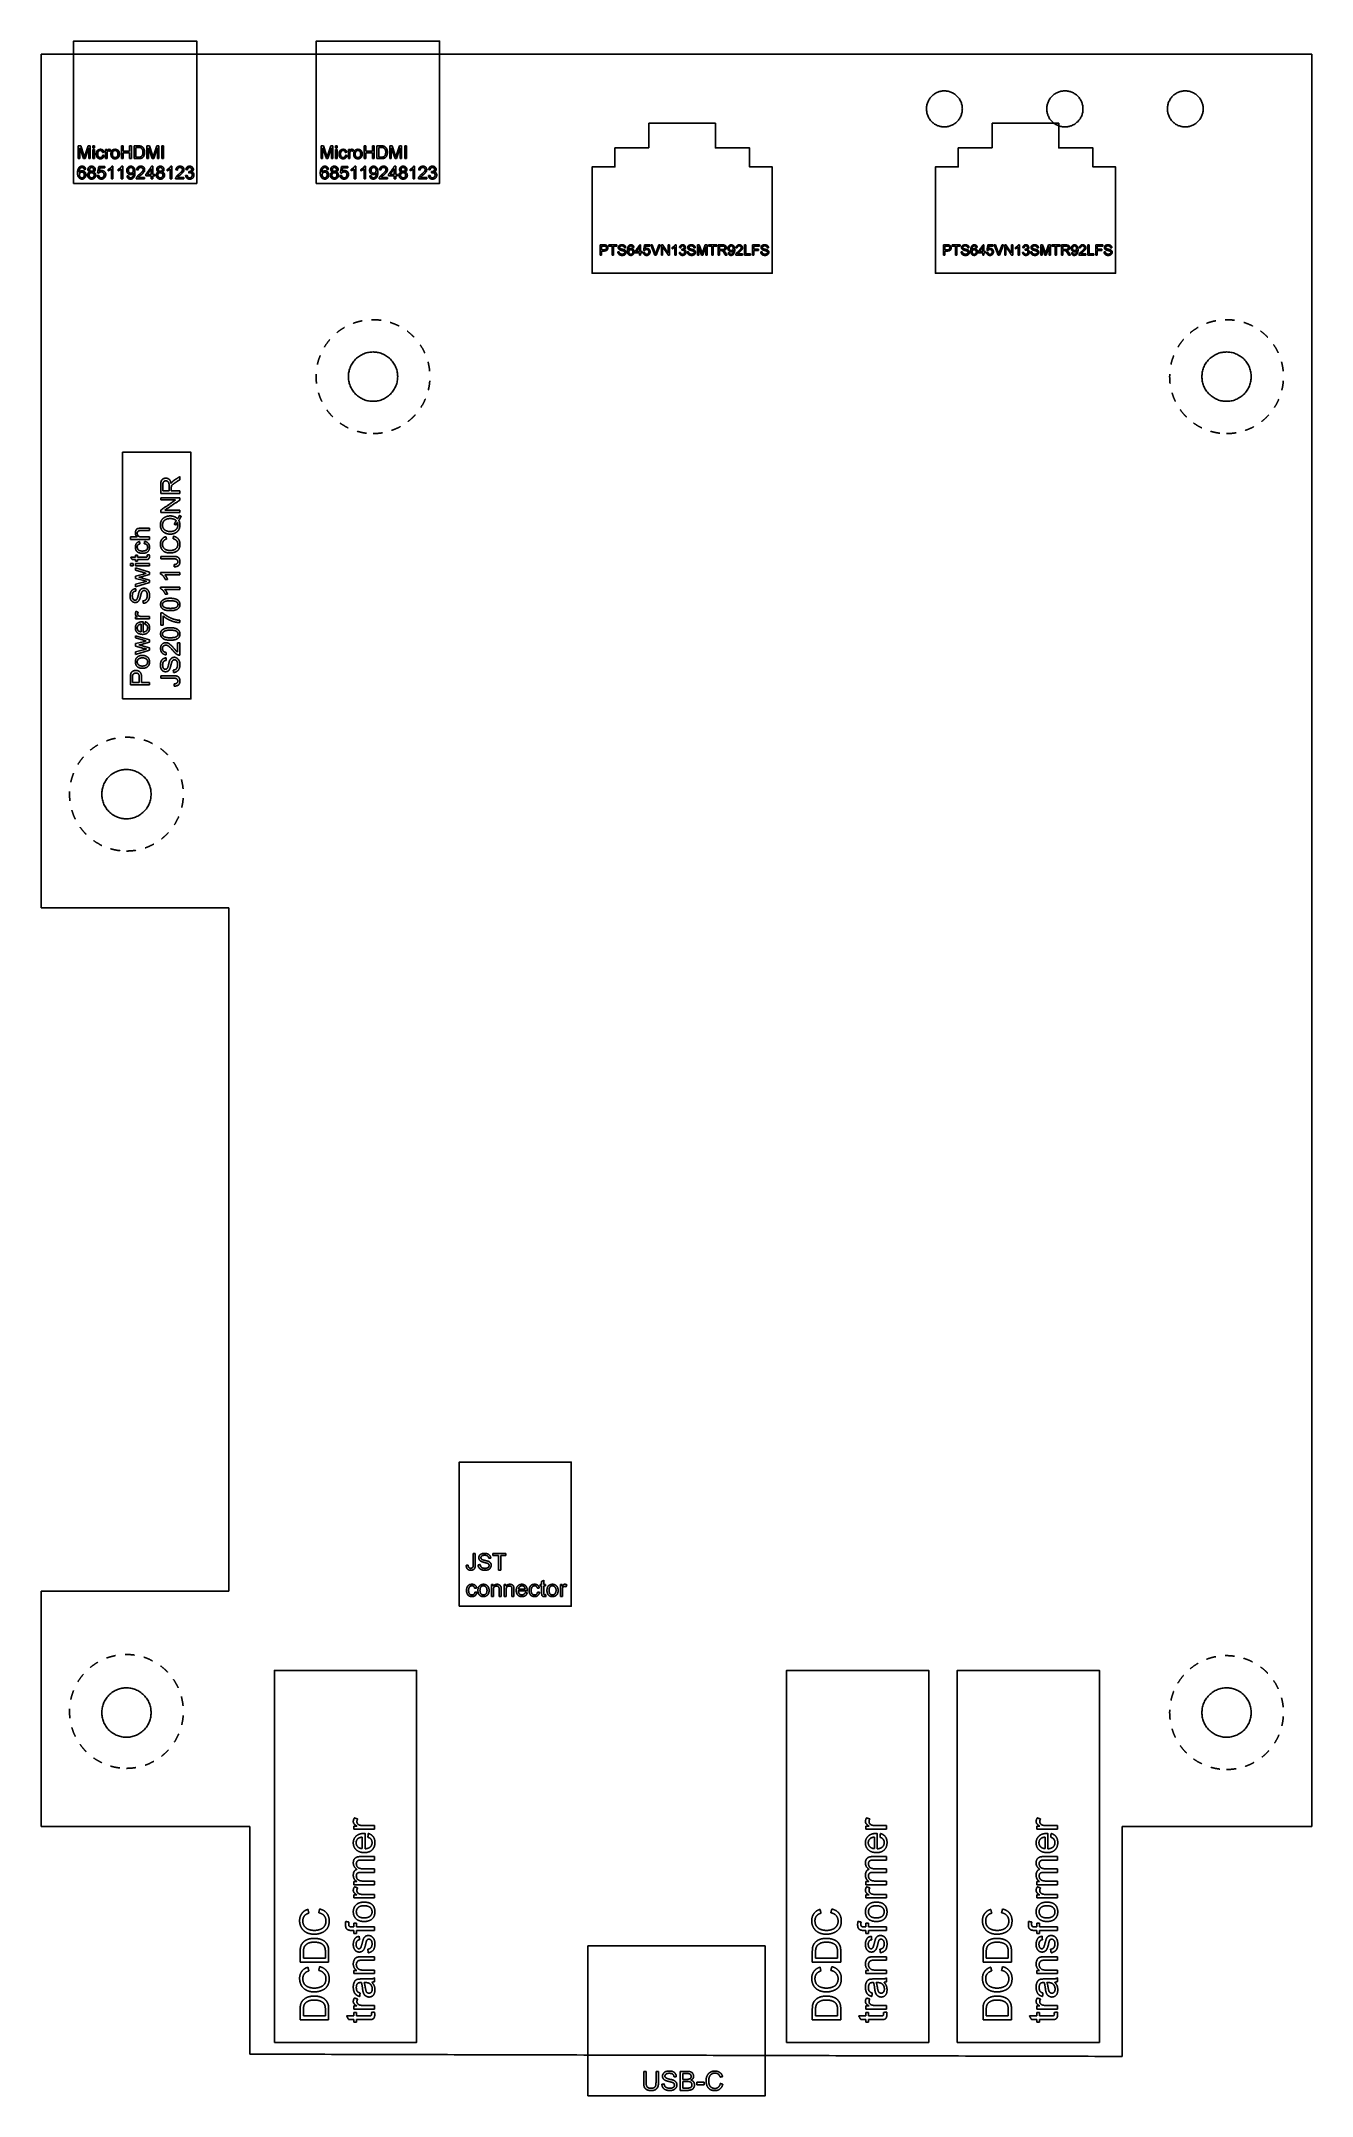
# Model space of a CAD drawing. Header units: millimetres. Extents: x -34 to 34, y -46 to 62.
import ezdxf

# ---------------------------------------------------------------- set-up
doc = ezdxf.new("R2010")
doc.units = ezdxf.units.MM
doc.header["$LTSCALE"] = 0.1
doc.linetypes.add('Dashed', pattern=[10, 5, -5])
doc.layers.add('dxf_release_for_jordan$PCB_v2_240718$front', color=18, linetype='Continuous', true_color=0x000000)

msp = doc.modelspace()

# ---------------------------------------------------------------- linework, layer by layer
at = {"layer": 'dxf_release_for_jordan$PCB_v2_240718$front', "color": 96, "true_color": 0x007f00}
msp.add_line((33.5, 61.45), (33.5, -31.95), dxfattribs=at)
at = {"layer": 'dxf_release_for_jordan$PCB_v2_240718$front'}
for p, q in [((-31.41, 56.61), (-31.54, 56.61)), ((-31.54, 56.61), (-31.54, 55.94)), ((-31.46, 55.94), (-31.46, 56.51)), ((-31.46, 56.51), (-31.26, 55.94)), ((-31.25, 56.13), (-31.41, 56.61)), ((-31.02, 56.61), (-31.18, 56.14)), ((-31.18, 55.94), (-30.99, 56.5)), ((-30.91, 56.61), (-31.02, 56.61)), ((-30.99, 56.5), (-30.99, 55.94)), ((-30.91, 55.94), (-30.91, 56.61)), ((-30.03, 56.42), (-30.1, 56.42)), ((-30.1, 56.42), (-30.1, 55.94)), ((-30.03, 56.35), (-30.03, 56.42)), ((-28.36, 56.61), (-28.59, 56.61)), ((-28.59, 56.61), (-28.59, 55.94)), ((-28.36, 56.53), (-28.5, 56.53)), ((-28.5, 56.53), (-28.5, 56.02)), ((-27.79, 56.61), (-27.92, 56.61)), ((-27.92, 56.61), (-27.92, 55.94)), ((-27.84, 55.94), (-27.84, 56.51)), ((-27.84, 56.51), (-27.64, 55.94)), ((-27.63, 56.13), (-27.79, 56.61)), ((-27.4, 56.61), (-27.56, 56.14)), ((-27.56, 55.94), (-27.37, 56.5)), ((-27.29, 56.61), (-27.4, 56.61)), ((-27.37, 56.5), (-27.37, 55.94)), ((-27.29, 55.94), (-27.29, 56.61)), ((-18.61, 56.61), (-18.74, 56.61)), ((-18.74, 56.61), (-18.74, 55.94)), ((-18.66, 55.94), (-18.66, 56.51)), ((-18.66, 56.51), (-18.46, 55.94)), ((-18.45, 56.13), (-18.61, 56.61)), ((-18.22, 56.61), (-18.38, 56.14)), ((-18.38, 55.94), (-18.19, 56.5)), ((-18.11, 56.61), (-18.22, 56.61)), ((-18.19, 56.5), (-18.19, 55.94)), ((-18.11, 55.94), (-18.11, 56.61)), ((-17.23, 56.42), (-17.3, 56.42)), ((-17.3, 56.42), (-17.3, 55.94)), ((-17.23, 56.35), (-17.23, 56.42)), ((-15.56, 56.61), (-15.79, 56.61)), ((-15.79, 56.61), (-15.79, 55.94)), ((-15.56, 56.53), (-15.7, 56.53)), ((-15.7, 56.53), (-15.7, 56.02)), ((-14.99, 56.61), (-15.12, 56.61)), ((-15.12, 56.61), (-15.12, 55.94)), ((-15.04, 55.94), (-15.04, 56.51)), ((-15.04, 56.51), (-14.84, 55.94)), ((-14.83, 56.13), (-14.99, 56.61)), ((-14.6, 56.61), (-14.76, 56.14)), ((-14.76, 55.94), (-14.57, 56.5)), ((-14.49, 56.61), (-14.6, 56.61)), ((-14.57, 56.5), (-14.57, 55.94)), ((-14.49, 55.94), (-14.49, 56.61)), ((-31.54, 55.94), (-31.46, 55.94)), ((-31.26, 55.94), (-31.18, 55.94)), ((-30.99, 55.94), (-30.91, 55.94)), ((-30.1, 55.94), (-30.02, 55.94)), ((-30.02, 55.94), (-30.02, 56.19)), ((-29.79, 55.39), (-29.79, 54.87)), ((-29.71, 55.54), (-29.76, 55.54)), ((-29.71, 54.87), (-29.71, 55.54)), ((-29.27, 55.39), (-29.27, 54.87)), ((-29.19, 55.54), (-29.25, 55.54)), ((-29.19, 54.87), (-29.19, 55.54)), ((-28.59, 55.94), (-28.35, 55.94)), ((-28.5, 56.02), (-28.36, 56.02)), ((-27.92, 55.94), (-27.84, 55.94)), ((-27.64, 55.94), (-27.56, 55.94)), ((-27.37, 55.94), (-27.29, 55.94)), ((-26.69, 55.39), (-26.69, 54.87)), ((-26.61, 55.54), (-26.66, 55.54)), ((-26.61, 54.87), (-26.61, 55.54)), ((-18.74, 55.94), (-18.66, 55.94)), ((-18.46, 55.94), (-18.38, 55.94)), ((-18.19, 55.94), (-18.11, 55.94)), ((-17.3, 55.94), (-17.22, 55.94)), ((-17.22, 55.94), (-17.22, 56.19)), ((-16.99, 55.39), (-16.99, 54.87)), ((-16.91, 55.54), (-16.96, 55.54)), ((-16.91, 54.87), (-16.91, 55.54)), ((-16.47, 55.39), (-16.47, 54.87)), ((-16.39, 55.54), (-16.45, 55.54)), ((-16.39, 54.87), (-16.39, 55.54)), ((-15.79, 55.94), (-15.55, 55.94)), ((-15.7, 56.02), (-15.56, 56.02)), ((-15.12, 55.94), (-15.04, 55.94)), ((-14.84, 55.94), (-14.76, 55.94)), ((-14.57, 55.94), (-14.49, 55.94)), ((-13.89, 55.39), (-13.89, 54.87)), ((-13.81, 55.54), (-13.86, 55.54)), ((-13.81, 54.87), (-13.81, 55.54)), ((-29.79, 54.87), (-29.71, 54.87)), ((-29.27, 54.87), (-29.19, 54.87)), ((-28.48, 54.87), (-28.04, 54.87)), ((-28.04, 54.95), (-28.36, 54.95)), ((-28.04, 54.87), (-28.04, 54.95)), ((-26.69, 54.87), (-26.61, 54.87)), ((-26.41, 54.87), (-25.97, 54.87)), ((-25.97, 54.95), (-26.29, 54.95)), ((-25.97, 54.87), (-25.97, 54.95)), ((-16.99, 54.87), (-16.91, 54.87)), ((-16.47, 54.87), (-16.39, 54.87)), ((-15.68, 54.87), (-15.24, 54.87)), ((-15.24, 54.95), (-15.56, 54.95)), ((-15.24, 54.87), (-15.24, 54.95)), ((-13.89, 54.87), (-13.81, 54.87)), ((-13.61, 54.87), (-13.17, 54.87)), ((-13.17, 54.95), (-13.49, 54.95)), ((-13.17, 54.87), (-13.17, 54.95)), ((-9.66, -19.2), (-9.76, -19.2)), ((-9.76, -19.2), (-9.76, -19.83)), ((-9.66, -19.29), (-9.66, -19.2)), ((-9.65, -19.83), (-9.65, -19.48)), ((-8.99, -19.2), (-9.08, -19.2)), ((-9.08, -19.2), (-9.08, -19.83)), ((-8.99, -19.29), (-8.99, -19.2)), ((-8.98, -19.83), (-8.98, -19.48)), ((-6.02, -19.2), (-6.12, -19.2)), ((-6.12, -19.2), (-6.12, -19.83)), ((-6.02, -19.29), (-6.02, -19.2)), ((-9.76, -19.83), (-9.65, -19.83)), ((-9.08, -19.83), (-8.98, -19.83)), ((-6.12, -19.83), (-6.01, -19.83)), ((-6.01, -19.83), (-6.01, -19.5)), ((-16.85, -31.93), (-17.01, -31.93)), ((-17.01, -31.93), (-17.01, -32.09)), ((-17.01, -32.09), (-15.92, -32.09)), ((-15.92, -31.91), (-16.49, -31.91)), ((-15.92, -32.09), (-15.92, -31.91)), ((10.15, -31.93), (9.99, -31.93)), ((9.99, -31.93), (9.99, -32.09)), ((9.99, -32.09), (11.08, -32.09)), ((11.08, -31.91), (10.51, -31.91)), ((11.08, -32.09), (11.08, -31.91)), ((19.15, -31.93), (18.99, -31.93)), ((18.99, -31.93), (18.99, -32.09)), ((18.99, -32.09), (20.08, -32.09)), ((20.08, -31.91), (19.51, -31.91)), ((20.08, -32.09), (20.08, -31.91)), ((-16.86, -34.85), (-17.01, -34.85)), ((-17.01, -34.85), (-17.01, -35.02)), ((-17.01, -35.02), (-15.92, -35.02)), ((-16.85, -35.56), (-17.01, -35.56)), ((-17.01, -35.56), (-17.01, -35.72)), ((-17.01, -35.72), (-15.92, -35.72)), ((-15.92, -34.83), (-16.49, -34.83)), ((-15.92, -35.54), (-16.49, -35.54)), ((-15.92, -35.02), (-15.92, -34.83)), ((-15.92, -35.72), (-15.92, -35.54)), ((10.14, -34.85), (9.99, -34.85)), ((9.99, -34.85), (9.99, -35.02)), ((9.99, -35.02), (11.08, -35.02)), ((10.15, -35.56), (9.99, -35.56)), ((9.99, -35.56), (9.99, -35.72)), ((9.99, -35.72), (11.08, -35.72)), ((11.08, -34.83), (10.51, -34.83)), ((11.08, -35.54), (10.51, -35.54)), ((11.08, -35.02), (11.08, -34.83)), ((11.08, -35.72), (11.08, -35.54)), ((19.14, -34.85), (18.99, -34.85)), ((18.99, -34.85), (18.99, -35.02)), ((18.99, -35.02), (20.08, -35.02)), ((19.15, -35.56), (18.99, -35.56)), ((18.99, -35.56), (18.99, -35.72)), ((18.99, -35.72), (20.08, -35.72)), ((20.08, -34.83), (19.51, -34.83)), ((20.08, -35.54), (19.51, -35.54)), ((20.08, -35.02), (20.08, -34.83)), ((20.08, -35.72), (20.08, -35.54)), ((-17.13, -37.43), (-17.01, -37.43)), ((-17.01, -37.25), (-17.11, -37.25)), ((-16.87, -37.04), (-17.01, -37.04)), ((-17.01, -37.04), (-17.01, -37.25)), ((-17.01, -37.43), (-17.01, -37.6)), ((-17.01, -37.6), (-16.87, -37.6)), ((-16.87, -37.25), (-16.87, -37.04)), ((-15.92, -37.25), (-16.87, -37.25)), ((-16.87, -37.6), (-16.87, -37.43)), ((-16.87, -37.43), (-15.92, -37.43)), ((-15.92, -37.43), (-15.92, -37.25)), ((9.87, -37.43), (9.99, -37.43)), ((9.99, -37.25), (9.89, -37.25)), ((10.13, -37.04), (9.99, -37.04)), ((9.99, -37.04), (9.99, -37.25)), ((9.99, -37.43), (9.99, -37.6)), ((9.99, -37.6), (10.13, -37.6)), ((10.13, -37.25), (10.13, -37.04)), ((11.08, -37.25), (10.13, -37.25)), ((10.13, -37.6), (10.13, -37.43)), ((10.13, -37.43), (11.08, -37.43)), ((11.08, -37.43), (11.08, -37.25)), ((18.87, -37.43), (18.99, -37.43)), ((18.99, -37.25), (18.89, -37.25)), ((19.13, -37.04), (18.99, -37.04)), ((18.99, -37.04), (18.99, -37.25)), ((18.99, -37.43), (18.99, -37.6)), ((18.99, -37.6), (19.13, -37.6)), ((19.13, -37.25), (19.13, -37.04)), ((20.08, -37.25), (19.13, -37.25)), ((19.13, -37.6), (19.13, -37.43)), ((19.13, -37.43), (20.08, -37.43)), ((20.08, -37.43), (20.08, -37.25)), ((-19.84, -38.58), (-19.84, -39.1)), ((-19.67, -38.58), (-19.67, -38.9)), ((-19.67, -38.9), (-18.51, -38.9)), ((-18.51, -38.9), (-18.51, -38.57)), ((-18.34, -39.1), (-18.34, -38.55)), ((7.16, -38.58), (7.16, -39.1)), ((7.33, -38.58), (7.33, -38.9)), ((7.33, -38.9), (8.49, -38.9)), ((8.49, -38.9), (8.49, -38.57)), ((8.66, -39.1), (8.66, -38.55)), ((16.16, -38.58), (16.16, -39.1)), ((16.33, -38.58), (16.33, -38.9)), ((16.33, -38.9), (17.49, -38.9)), ((17.49, -38.9), (17.49, -38.57)), ((17.66, -39.1), (17.66, -38.55)), ((-19.84, -39.1), (-18.34, -39.1)), ((-16.86, -39.54), (-17.01, -39.54)), ((-17.01, -39.54), (-17.01, -39.7)), ((-17.01, -39.7), (-15.92, -39.7)), ((-15.92, -39.52), (-16.52, -39.52)), ((-15.92, -39.7), (-15.92, -39.52)), ((7.16, -39.1), (8.66, -39.1)), ((10.14, -39.54), (9.99, -39.54)), ((9.99, -39.54), (9.99, -39.7)), ((9.99, -39.7), (11.08, -39.7)), ((11.08, -39.52), (10.48, -39.52)), ((11.08, -39.7), (11.08, -39.52)), ((16.16, -39.1), (17.66, -39.1)), ((19.14, -39.54), (18.99, -39.54)), ((18.99, -39.54), (18.99, -39.7)), ((18.99, -39.7), (20.08, -39.7)), ((20.08, -39.52), (19.48, -39.52)), ((20.08, -39.7), (20.08, -39.52)), ((-19.84, -41.62), (-19.84, -42.14)), ((-19.84, -42.14), (-18.34, -42.14)), ((-19.67, -41.62), (-19.67, -41.94)), ((-19.67, -41.94), (-18.51, -41.94)), ((-18.51, -41.94), (-18.51, -41.62)), ((-18.34, -42.14), (-18.34, -41.59)), ((-16.85, -41.41), (-17.01, -41.41)), ((-17.01, -41.41), (-17.01, -41.58)), ((-17.01, -41.58), (-15.92, -41.58)), ((-15.92, -41.39), (-16.49, -41.39)), ((-15.92, -41.58), (-15.92, -41.39)), ((7.16, -41.62), (7.16, -42.14)), ((7.16, -42.14), (8.66, -42.14)), ((7.33, -41.62), (7.33, -41.94)), ((7.33, -41.94), (8.49, -41.94)), ((8.49, -41.94), (8.49, -41.62)), ((8.66, -42.14), (8.66, -41.59)), ((10.15, -41.41), (9.99, -41.41)), ((9.99, -41.41), (9.99, -41.58)), ((9.99, -41.58), (11.08, -41.58)), ((11.08, -41.39), (10.51, -41.39)), ((11.08, -41.58), (11.08, -41.39)), ((16.16, -41.62), (16.16, -42.14)), ((16.16, -42.14), (17.66, -42.14)), ((16.33, -41.62), (16.33, -41.94)), ((16.33, -41.94), (17.49, -41.94)), ((17.49, -41.94), (17.49, -41.62)), ((17.66, -42.14), (17.66, -41.59)), ((19.15, -41.41), (18.99, -41.41)), ((18.99, -41.41), (18.99, -41.58)), ((18.99, -41.58), (20.08, -41.58)), ((20.08, -41.39), (19.51, -41.39)), ((20.08, -41.58), (20.08, -41.39)), ((-0.95, -44.86), (-1.08, -44.86)), ((-1.08, -44.86), (-1.08, -45.43)), ((-0.95, -45.43), (-0.95, -44.86)), ((0.57, -44.86), (0.2, -44.86)), ((0.2, -44.86), (0.2, -45.86)), ((0.53, -44.97), (0.33, -44.97)), ((0.33, -44.97), (0.33, -45.28)), ((0.33, -45.28), (0.55, -45.28)), ((0.56, -45.39), (0.33, -45.39)), ((0.33, -45.39), (0.33, -45.74)), ((0.2, -45.86), (0.58, -45.86)), ((0.33, -45.74), (0.58, -45.74))]:
    msp.add_line(p, q, dxfattribs=at)
at = {"layer": 'dxf_release_for_jordan$PCB_v2_240718$front', "color": 251, "true_color": 0x696969}
for p, q in [((-3.83, 51.39), (-4.03, 51.39)), ((-4.03, 51.39), (-4.03, 50.85)), ((-3.82, 51.33), (-3.96, 51.33)), ((-3.96, 51.33), (-3.96, 51.14)), ((-3.96, 51.14), (-3.82, 51.14)), ((-3.96, 50.85), (-3.96, 51.07)), ((-3.96, 51.07), (-3.82, 51.07)), ((-1.28, 51.39), (-1.35, 51.39)), ((-1.35, 51.39), (-1.14, 50.85)), ((-1.14, 51), (-1.28, 51.39)), ((-0.93, 51.39), (-1.08, 51)), ((-1.07, 50.85), (-0.86, 51.39)), ((-0.86, 51.39), (-0.93, 51.39)), ((-0.09, 51.28), (-0.09, 50.85)), ((-0.02, 51.4), (-0.07, 51.4)), ((-0.02, 50.85), (-0.02, 51.4)), ((1.2, 51.39), (1.1, 51.39)), ((1.1, 51.39), (1.1, 50.85)), ((1.17, 50.85), (1.17, 51.31)), ((1.17, 51.31), (1.32, 50.85)), ((1.33, 51.01), (1.2, 51.39)), ((1.52, 51.39), (1.39, 51.02)), ((1.39, 50.85), (1.54, 51.3)), ((1.61, 51.39), (1.52, 51.39)), ((1.54, 51.3), (1.54, 50.85)), ((1.61, 50.85), (1.61, 51.39)), ((2.43, 51.39), (2.19, 51.39)), ((2.19, 51.39), (2.19, 50.85)), ((2.44, 51.33), (2.26, 51.33)), ((2.26, 51.33), (2.26, 51.15)), ((2.26, 51.15), (2.42, 51.15)), ((2.26, 50.85), (2.26, 51.09)), ((2.26, 51.09), (2.35, 51.09)), ((3.48, 50.92), (3.22, 50.92)), ((3.48, 50.85), (3.48, 50.92)), ((14.27, 51.39), (14.07, 51.39)), ((14.07, 51.39), (14.07, 50.85)), ((14.28, 51.33), (14.14, 51.33)), ((14.14, 51.33), (14.14, 51.14)), ((14.14, 51.14), (14.28, 51.14)), ((14.14, 50.85), (14.14, 51.07)), ((14.14, 51.07), (14.28, 51.07)), ((16.82, 51.39), (16.75, 51.39)), ((16.75, 51.39), (16.96, 50.85)), ((16.96, 51), (16.82, 51.39)), ((17.17, 51.39), (17.02, 51)), ((17.03, 50.85), (17.24, 51.39)), ((17.24, 51.39), (17.17, 51.39)), ((18.01, 51.28), (18.01, 50.85)), ((18.08, 51.4), (18.03, 51.4)), ((18.08, 50.85), (18.08, 51.4)), ((19.3, 51.39), (19.2, 51.39)), ((19.2, 51.39), (19.2, 50.85)), ((19.27, 50.85), (19.27, 51.31)), ((19.27, 51.31), (19.42, 50.85)), ((19.43, 51.01), (19.3, 51.39)), ((19.62, 51.39), (19.49, 51.02)), ((19.49, 50.85), (19.64, 51.3)), ((19.71, 51.39), (19.62, 51.39)), ((19.64, 51.3), (19.64, 50.85)), ((19.71, 50.85), (19.71, 51.39)), ((20.53, 51.39), (20.29, 51.39)), ((20.29, 51.39), (20.29, 50.85)), ((20.54, 51.33), (20.36, 51.33)), ((20.36, 51.33), (20.36, 51.15)), ((20.36, 51.15), (20.52, 51.15)), ((20.36, 50.85), (20.36, 51.09)), ((20.36, 51.09), (20.45, 51.09)), ((21.58, 50.92), (21.32, 50.92)), ((21.58, 50.85), (21.58, 50.92)), ((-4.03, 50.85), (-3.96, 50.85)), ((-1.14, 50.85), (-1.07, 50.85)), ((-0.09, 50.85), (-0.02, 50.85)), ((1.1, 50.85), (1.17, 50.85)), ((1.32, 50.85), (1.39, 50.85)), ((1.54, 50.85), (1.61, 50.85)), ((2.19, 50.85), (2.26, 50.85)), ((3.12, 50.85), (3.48, 50.85)), ((14.07, 50.85), (14.14, 50.85)), ((16.96, 50.85), (17.03, 50.85)), ((18.01, 50.85), (18.08, 50.85)), ((19.2, 50.85), (19.27, 50.85)), ((19.42, 50.85), (19.49, 50.85)), ((19.64, 50.85), (19.71, 50.85)), ((20.29, 50.85), (20.36, 50.85)), ((21.22, 50.85), (21.58, 50.85))]:
    msp.add_line(p, q, dxfattribs=at)
at = {"layer": 'dxf_release_for_jordan$PCB_v2_240718$front', "color": 5, "true_color": 0x0000ff}
for p, q in [((-27.19, 38.74), (-27.19, 38.3)), ((-27.19, 38.3), (-26.19, 38.3)), ((-27.08, 38.75), (-27.08, 38.43)), ((-27.08, 38.43), (-26.75, 38.43)), ((-26.75, 38.43), (-26.75, 38.71)), ((-26.64, 38.43), (-26.64, 38.58)), ((-26.19, 38.43), (-26.64, 38.43)), ((-26.19, 38.3), (-26.19, 38.43)), ((-28.43, 36), (-28.79, 36)), ((-28.79, 36), (-28.79, 35.87)), ((-28.79, 35.87), (-27.79, 35.87)), ((-27.79, 36), (-28.19, 36)), ((-27.79, 35.87), (-27.79, 36)), ((-27.79, 34.15), (-28.52, 34.37)), ((-28.52, 34.37), (-28.52, 34.25)), ((-28.52, 34.25), (-28.1, 34.13)), ((-28.1, 34.05), (-28.52, 33.94)), ((-28.52, 33.94), (-28.52, 33.82)), ((-28.52, 33.82), (-28.09, 33.7)), ((-28.1, 33.62), (-28.52, 33.51)), ((-28.52, 33.38), (-27.79, 33.6)), ((-28.35, 33.88), (-28.23, 33.9)), ((-27.79, 33.73), (-28.35, 33.88)), ((-28.23, 33.9), (-27.79, 34.02)), ((-28.1, 34.13), (-27.96, 34.09)), ((-27.96, 34.09), (-28.1, 34.05)), ((-27.94, 33.67), (-28.1, 33.62)), ((-27.79, 34.02), (-27.79, 34.15)), ((-27.79, 33.6), (-27.79, 33.73)), ((-26.19, 34.13), (-27.2, 34.13)), ((-27.2, 34.13), (-27.2, 34.05)), ((-26.98, 34.01), (-26.19, 34.01)), ((-26.19, 34.01), (-26.19, 34.13)), ((-28.52, 33.51), (-28.52, 33.38)), ((-26.19, 33.35), (-27.2, 33.35)), ((-27.2, 33.35), (-27.2, 33.28)), ((-26.98, 33.23), (-26.19, 33.23)), ((-26.19, 33.23), (-26.19, 33.35)), ((-28.41, 31.79), (-28.52, 31.79)), ((-28.52, 31.79), (-28.52, 31.68)), ((-28.52, 31.68), (-27.79, 31.68)), ((-27.79, 31.81), (-28.17, 31.81)), ((-27.79, 31.68), (-27.79, 31.81)), ((-27.09, 32), (-27.18, 32)), ((-27.18, 32), (-27.18, 31.35)), ((-27.06, 31.35), (-27.06, 31.84)), ((-27.79, 30.58), (-28.52, 30.8)), ((-28.52, 30.8), (-28.52, 30.69)), ((-28.52, 30.69), (-28.1, 30.56)), ((-28.1, 30.48), (-28.52, 30.38)), ((-28.52, 30.38), (-28.52, 30.25)), ((-28.35, 30.31), (-28.23, 30.34)), ((-28.23, 30.34), (-27.79, 30.45)), ((-28.1, 30.56), (-27.96, 30.52)), ((-27.96, 30.52), (-28.1, 30.48)), ((-27.79, 30.45), (-27.79, 30.58)), ((-27.18, 31.35), (-27.06, 31.35)), ((-26.19, 30.43), (-26.31, 30.43)), ((-26.31, 30.43), (-26.31, 29.94)), ((-26.19, 29.77), (-26.19, 30.43)), ((-28.52, 30.25), (-28.09, 30.13)), ((-28.1, 30.05), (-28.52, 29.94)), ((-28.52, 29.81), (-27.79, 30.03)), ((-28.52, 29.94), (-28.52, 29.81)), ((-27.79, 30.16), (-28.35, 30.31)), ((-27.94, 30.1), (-28.1, 30.05)), ((-27.79, 30.03), (-27.79, 30.16)), ((-28.79, 28.58), (-28.79, 28.21)), ((-28.79, 28.21), (-27.79, 28.21)), ((-28.68, 28.6), (-28.68, 28.34)), ((-28.68, 28.34), (-28.32, 28.34)), ((-28.32, 28.34), (-28.32, 28.6)), ((-28.2, 28.34), (-28.2, 28.6)), ((-27.79, 28.34), (-28.2, 28.34)), ((-27.79, 28.21), (-27.79, 28.34))]:
    msp.add_line(p, q, dxfattribs=at)
at = {"layer": 'dxf_release_for_jordan$PCB_v2_240718$front'}
for points in [[(-31.79, 54.63), (-25.29, 54.63), (-25.29, 62.13), (-31.79, 62.13)], [(-18.99, 54.63), (-12.49, 54.63), (-12.49, 62.13), (-18.99, 62.13)], [(-11.45, -20.35), (-5.55, -20.35), (-5.55, -12.75), (-11.45, -12.75)], [(-21.2, -43.33), (-13.7, -43.33), (-13.7, -23.73), (-21.2, -23.73)], [(5.8, -43.33), (13.3, -43.33), (13.3, -23.73), (5.8, -23.73)], [(14.8, -43.33), (22.3, -43.33), (22.3, -23.73), (14.8, -23.73)], [(-4.67, -46.15), (4.67, -46.15), (4.67, -38.25), (-4.67, -38.25)]]:
    msp.add_lwpolyline(points, close=True, dxfattribs=at)
at = {"layer": 'dxf_release_for_jordan$PCB_v2_240718$front', "color": 251, "true_color": 0x696969}
for points in [[(-1.45, 56.5), (-3.25, 56.5), (-3.25, 55.5), (-4.45, 55.5), (-4.45, 49.9), (5.05, 49.9), (5.05, 55.5), (3.85, 55.5), (3.85, 56.5), (2.05, 56.5), (2.05, 57.8), (-1.45, 57.8)], [(16.65, 56.5), (14.85, 56.5), (14.85, 55.5), (13.65, 55.5), (13.65, 49.9), (23.15, 49.9), (23.15, 55.5), (21.95, 55.5), (21.95, 56.5), (20.15, 56.5), (20.15, 57.8), (16.65, 57.8)]]:
    msp.add_lwpolyline(points, close=True, dxfattribs=at)
at = {"layer": 'dxf_release_for_jordan$PCB_v2_240718$front', "color": 5, "true_color": 0x0000ff}
msp.add_lwpolyline([(-29.2, 27.47), (-25.6, 27.47), (-25.6, 40.47), (-29.2, 40.47)], close=True, dxfattribs=at)
at = {"layer": 'dxf_release_for_jordan$PCB_v2_240718$front', "color": 96, "true_color": 0x007f00}
for points in [[(-33.5, 16.45), (-33.5, 38.95), (-33.5, 61.45)], [(-33.5, 61.45), (0, 61.45), (33.5, 61.45)], [(-23.6, 16.45), (-28.55, 16.45), (-33.5, 16.45)], [(-23.6, -19.55), (-23.6, -1.55), (-23.6, 16.45)], [(-33.5, -19.55), (-28.55, -19.55), (-23.6, -19.55)], [(-33.5, -31.95), (-33.5, -25.75), (-33.5, -19.55)], [(-22.5, -31.95), (-28, -31.95), (-33.5, -31.95)], [(-22.5, -43.95), (-22.5, -37.95), (-22.5, -31.95)], [(23.5, -31.95), (23.5, -38.01), (23.5, -44.07)], [(33.5, -31.95), (28.5, -31.95), (23.5, -31.95)], [(23.5, -44.07), (0.5, -44.01), (-22.5, -43.95)]]:
    msp.add_open_spline(points, degree=2, dxfattribs=at)
for points, knots in [([(14.12, 57.61), (15.07, 57.61), (15.07, 58.56), (15.07, 59.51), (14.12, 59.51), (13.18, 59.51), (13.18, 58.56), (13.18, 57.61), (14.12, 57.61)], [0, 0, 0, 1.492257, 1.492257, 2.984513, 2.984513, 4.47677, 4.47677, 5.969026, 5.969026, 5.969026]), ([(20.48, 57.61), (21.43, 57.61), (21.43, 58.56), (21.43, 59.51), (20.48, 59.51), (19.52, 59.51), (19.52, 58.56), (19.52, 57.61), (20.48, 57.61)], [0, 0, 0, 1.492257, 1.492257, 2.984513, 2.984513, 4.47677, 4.47677, 5.969026, 5.969026, 5.969026]), ([(26.82, 57.61), (27.77, 57.61), (27.77, 58.56), (27.77, 59.51), (26.82, 59.51), (25.88, 59.51), (25.88, 58.56), (25.88, 57.61), (26.82, 57.61)], [0, 0, 0, 1.492257, 1.492257, 2.984513, 2.984513, 4.47677, 4.47677, 5.969026, 5.969026, 5.969026]), ([(-16, 43.15), (-14.7, 43.15), (-14.7, 44.45), (-14.7, 45.75), (-16, 45.75), (-17.3, 45.75), (-17.3, 44.45), (-17.3, 43.15), (-16, 43.15)], [0, 0, 0, 2.042035, 2.042035, 4.08407, 4.08407, 6.126106, 6.126106, 8.168141, 8.168141, 8.168141]), ([(29, 43.15), (30.3, 43.15), (30.3, 44.45), (30.3, 45.75), (29, 45.75), (27.7, 45.75), (27.7, 44.45), (27.7, 43.15), (29, 43.15)], [0, 0, 0, 2.042035, 2.042035, 4.08407, 4.08407, 6.126106, 6.126106, 8.168141, 8.168141, 8.168141]), ([(-29, 21.15), (-27.7, 21.15), (-27.7, 22.45), (-27.7, 23.75), (-29, 23.75), (-30.3, 23.75), (-30.3, 22.45), (-30.3, 21.15), (-29, 21.15)], [0, 0, 0, 2.042035, 2.042035, 4.08407, 4.08407, 6.126106, 6.126106, 8.168141, 8.168141, 8.168141]), ([(-29, -27.25), (-27.7, -27.25), (-27.7, -25.95), (-27.7, -24.65), (-29, -24.65), (-30.3, -24.65), (-30.3, -25.95), (-30.3, -27.25), (-29, -27.25)], [0, 0, 0, 2.042035, 2.042035, 4.08407, 4.08407, 6.126106, 6.126106, 8.168141, 8.168141, 8.168141]), ([(29, -27.25), (30.3, -27.25), (30.3, -25.95), (30.3, -24.65), (29, -24.65), (27.7, -24.65), (27.7, -25.95), (27.7, -27.25), (29, -27.25)], [0, 0, 0, 2.042035, 2.042035, 4.08407, 4.08407, 6.126106, 6.126106, 8.168141, 8.168141, 8.168141])]:
    msp.add_rational_spline(points, [1, 0.707106781187, 1, 0.707106781187, 1, 0.707106781187, 1, 0.707106781187, 1], degree=2, knots=knots, dxfattribs=at)
at = {"layer": 'dxf_release_for_jordan$PCB_v2_240718$front'}
for points in [[(-30.69, 56.61), (-30.73, 56.61), (-30.77, 56.61)], [(-30.77, 56.61), (-30.77, 56.56), (-30.77, 56.51)], [(-30.77, 56.51), (-30.73, 56.51), (-30.69, 56.51)], [(-30.69, 56.42), (-30.73, 56.42), (-30.77, 56.42)], [(-30.77, 56.42), (-30.77, 56.18), (-30.77, 55.94)], [(-30.69, 56.51), (-30.69, 56.56), (-30.69, 56.61)], [(-30.69, 55.94), (-30.69, 56.18), (-30.69, 56.42)], [(-29.87, 56.33), (-29.85, 56.37), (-29.84, 56.41)], [(-29.17, 56.61), (-29.22, 56.61), (-29.26, 56.61)], [(-29.26, 56.61), (-29.26, 56.27), (-29.26, 55.94)], [(-29.17, 56.33), (-29.17, 56.47), (-29.17, 56.61)], [(-28.83, 56.33), (-29, 56.33), (-29.17, 56.33)], [(-28.74, 56.61), (-28.78, 56.61), (-28.83, 56.61)], [(-28.83, 56.61), (-28.83, 56.47), (-28.83, 56.33)], [(-28.74, 55.94), (-28.74, 56.27), (-28.74, 56.61)], [(-27.04, 56.61), (-27.08, 56.61), (-27.13, 56.61)], [(-27.13, 56.61), (-27.13, 56.27), (-27.13, 55.94)], [(-27.04, 55.94), (-27.04, 56.27), (-27.04, 56.61)], [(-17.89, 56.61), (-17.93, 56.61), (-17.97, 56.61)], [(-17.97, 56.61), (-17.97, 56.56), (-17.97, 56.51)], [(-17.97, 56.51), (-17.93, 56.51), (-17.89, 56.51)], [(-17.89, 56.42), (-17.93, 56.42), (-17.97, 56.42)], [(-17.97, 56.42), (-17.97, 56.18), (-17.97, 55.94)], [(-17.89, 56.51), (-17.89, 56.56), (-17.89, 56.61)], [(-17.89, 55.94), (-17.89, 56.18), (-17.89, 56.42)], [(-17.07, 56.33), (-17.05, 56.37), (-17.04, 56.41)], [(-16.37, 56.61), (-16.42, 56.61), (-16.46, 56.61)], [(-16.46, 56.61), (-16.46, 56.27), (-16.46, 55.94)], [(-16.37, 56.33), (-16.37, 56.47), (-16.37, 56.61)], [(-16.03, 56.33), (-16.2, 56.33), (-16.37, 56.33)], [(-15.94, 56.61), (-15.98, 56.61), (-16.03, 56.61)], [(-16.03, 56.61), (-16.03, 56.47), (-16.03, 56.33)], [(-15.94, 55.94), (-15.94, 56.27), (-15.94, 56.61)], [(-14.24, 56.61), (-14.28, 56.61), (-14.33, 56.61)], [(-14.33, 56.61), (-14.33, 56.27), (-14.33, 55.94)], [(-14.24, 55.94), (-14.24, 56.27), (-14.24, 56.61)], [(-31.22, 56.04), (-31.23, 56.07), (-31.25, 56.13)], [(-31.23, 55.37), (-31.19, 55.37), (-31.15, 55.38)], [(-31.18, 56.14), (-31.21, 56.07), (-31.22, 56.04)], [(-30.77, 55.94), (-30.73, 55.94), (-30.69, 55.94)], [(-30.46, 55.53), (-30.49, 55.36), (-30.52, 55.19)], [(-30.13, 55.53), (-30.29, 55.53), (-30.46, 55.53)], [(-30.43, 55.27), (-30.41, 55.36), (-30.39, 55.45)], [(-30.39, 55.45), (-30.26, 55.45), (-30.13, 55.45)], [(-30.26, 56.27), (-30.22, 56.27), (-30.18, 56.28)], [(-30.17, 56.11), (-30.21, 56.11), (-30.25, 56.12)], [(-30.13, 55.45), (-30.13, 55.49), (-30.13, 55.53)], [(-29.96, 55.37), (-29.96, 55.33), (-29.96, 55.3)], [(-29.44, 55.37), (-29.44, 55.33), (-29.44, 55.3)], [(-29.26, 55.94), (-29.22, 55.94), (-29.17, 55.94)], [(-29.17, 55.94), (-29.17, 56.1), (-29.17, 56.25)], [(-29.17, 56.25), (-29, 56.25), (-28.83, 56.25)], [(-28.83, 56.25), (-28.83, 56.1), (-28.83, 55.94)], [(-28.83, 55.94), (-28.78, 55.94), (-28.74, 55.94)], [(-28.46, 55.35), (-28.42, 55.34), (-28.38, 55.34)], [(-27.67, 55.54), (-27.82, 55.32), (-27.98, 55.11)], [(-27.69, 55.41), (-27.79, 55.26), (-27.89, 55.11)], [(-27.69, 55.11), (-27.69, 55.26), (-27.69, 55.41)], [(-27.6, 55.54), (-27.64, 55.54), (-27.67, 55.54)], [(-27.6, 56.04), (-27.61, 56.07), (-27.63, 56.13)], [(-27.56, 56.14), (-27.59, 56.07), (-27.6, 56.04)], [(-27.6, 55.11), (-27.6, 55.32), (-27.6, 55.54)], [(-27.13, 55.94), (-27.08, 55.94), (-27.04, 55.94)], [(-26.85, 55.37), (-26.85, 55.33), (-26.85, 55.3)], [(-26.39, 55.35), (-26.35, 55.34), (-26.31, 55.34)], [(-25.87, 55.37), (-25.83, 55.36), (-25.79, 55.35)], [(-25.71, 55.26), (-25.71, 55.22), (-25.72, 55.19)], [(-18.42, 56.04), (-18.43, 56.07), (-18.45, 56.13)], [(-18.43, 55.37), (-18.39, 55.37), (-18.35, 55.38)], [(-18.38, 56.14), (-18.41, 56.07), (-18.42, 56.04)], [(-17.97, 55.94), (-17.93, 55.94), (-17.89, 55.94)], [(-17.66, 55.53), (-17.69, 55.36), (-17.72, 55.19)], [(-17.33, 55.53), (-17.49, 55.53), (-17.66, 55.53)], [(-17.63, 55.27), (-17.61, 55.36), (-17.59, 55.45)], [(-17.59, 55.45), (-17.46, 55.45), (-17.33, 55.45)], [(-17.46, 56.27), (-17.42, 56.27), (-17.38, 56.28)], [(-17.37, 56.11), (-17.41, 56.11), (-17.45, 56.12)], [(-17.33, 55.45), (-17.33, 55.49), (-17.33, 55.53)], [(-17.16, 55.37), (-17.16, 55.33), (-17.16, 55.3)], [(-16.64, 55.37), (-16.64, 55.33), (-16.64, 55.3)], [(-16.46, 55.94), (-16.42, 55.94), (-16.37, 55.94)], [(-16.37, 55.94), (-16.37, 56.1), (-16.37, 56.25)], [(-16.37, 56.25), (-16.2, 56.25), (-16.03, 56.25)], [(-16.03, 56.25), (-16.03, 56.1), (-16.03, 55.94)], [(-16.03, 55.94), (-15.98, 55.94), (-15.94, 55.94)], [(-15.66, 55.35), (-15.62, 55.34), (-15.58, 55.34)], [(-14.87, 55.54), (-15.02, 55.32), (-15.18, 55.11)], [(-14.89, 55.41), (-14.99, 55.26), (-15.09, 55.11)], [(-14.89, 55.11), (-14.89, 55.26), (-14.89, 55.41)], [(-14.8, 55.54), (-14.84, 55.54), (-14.87, 55.54)], [(-14.8, 56.04), (-14.81, 56.07), (-14.83, 56.13)], [(-14.76, 56.14), (-14.79, 56.07), (-14.8, 56.04)], [(-14.8, 55.11), (-14.8, 55.32), (-14.8, 55.54)], [(-14.33, 55.94), (-14.28, 55.94), (-14.24, 55.94)], [(-14.05, 55.37), (-14.05, 55.33), (-14.05, 55.3)], [(-13.59, 55.35), (-13.55, 55.34), (-13.51, 55.34)], [(-13.07, 55.37), (-13.03, 55.36), (-12.99, 55.35)], [(-12.91, 55.26), (-12.91, 55.22), (-12.92, 55.19)], [(-30.45, 55.05), (-30.49, 55.05), (-30.54, 55.05)], [(-30.52, 55.19), (-30.48, 55.18), (-30.45, 55.18)], [(-28.89, 55.03), (-28.93, 55.03), (-28.97, 55.03)], [(-27.98, 55.11), (-27.98, 55.07), (-27.98, 55.03)], [(-27.98, 55.03), (-27.83, 55.03), (-27.69, 55.03)], [(-27.89, 55.11), (-27.79, 55.11), (-27.69, 55.11)], [(-27.69, 55.03), (-27.69, 54.95), (-27.69, 54.87)], [(-27.69, 54.87), (-27.65, 54.87), (-27.6, 54.87)], [(-27.51, 55.11), (-27.56, 55.11), (-27.6, 55.11)], [(-27.6, 54.87), (-27.6, 54.95), (-27.6, 55.03)], [(-27.6, 55.03), (-27.56, 55.03), (-27.51, 55.03)], [(-27.51, 55.03), (-27.51, 55.07), (-27.51, 55.11)], [(-25.8, 55.06), (-25.84, 55.05), (-25.88, 55.05)], [(-17.65, 55.05), (-17.69, 55.05), (-17.74, 55.05)], [(-17.72, 55.19), (-17.68, 55.18), (-17.65, 55.18)], [(-16.09, 55.03), (-16.13, 55.03), (-16.17, 55.03)], [(-15.18, 55.11), (-15.18, 55.07), (-15.18, 55.03)], [(-15.18, 55.03), (-15.03, 55.03), (-14.89, 55.03)], [(-15.09, 55.11), (-14.99, 55.11), (-14.89, 55.11)], [(-14.89, 55.03), (-14.89, 54.95), (-14.89, 54.87)], [(-14.89, 54.87), (-14.85, 54.87), (-14.8, 54.87)], [(-14.71, 55.11), (-14.76, 55.11), (-14.8, 55.11)], [(-14.8, 54.87), (-14.8, 54.95), (-14.8, 55.03)], [(-14.8, 55.03), (-14.76, 55.03), (-14.71, 55.03)], [(-14.71, 55.03), (-14.71, 55.07), (-14.71, 55.11)], [(-13, 55.06), (-13.04, 55.05), (-13.08, 55.05)], [(-10.98, -18.18), (-11.03, -18.19), (-11.08, -18.19)], [(-10.61, -17.57), (-10.66, -17.57), (-10.72, -17.57)], [(-10.72, -17.57), (-10.72, -17.87), (-10.72, -18.17)], [(-10.61, -18.16), (-10.61, -17.87), (-10.61, -17.57)], [(-10.35, -18.15), (-10.4, -18.16), (-10.46, -18.16)], [(-9.9, -17.82), (-9.85, -17.82), (-9.79, -17.82)], [(-8.99, -17.57), (-9.33, -17.57), (-9.68, -17.57)], [(-9.68, -17.57), (-9.68, -17.62), (-9.68, -17.67)], [(-9.68, -17.67), (-9.53, -17.67), (-9.39, -17.67)], [(-9.39, -17.67), (-9.39, -18.06), (-9.39, -18.44)], [(-9.27, -18.44), (-9.27, -18.06), (-9.27, -17.67)], [(-9.27, -17.67), (-9.13, -17.67), (-8.99, -17.67)], [(-8.99, -17.67), (-8.99, -17.62), (-8.99, -17.57)], [(-10.64, -19.4), (-10.58, -19.39), (-10.53, -19.38)], [(-9.39, -18.44), (-9.33, -18.44), (-9.27, -18.44)], [(-9.35, -19.45), (-9.35, -19.64), (-9.35, -19.83)], [(-9.25, -19.83), (-9.25, -19.63), (-9.25, -19.44)], [(-8.68, -19.45), (-8.68, -19.64), (-8.68, -19.83)], [(-8.57, -19.83), (-8.57, -19.63), (-8.57, -19.44)], [(-8.33, -19.45), (-8.15, -19.45), (-7.98, -19.45)], [(-7.33, -19.4), (-7.28, -19.39), (-7.23, -19.38)], [(-7.11, -19.2), (-7.15, -19.2), (-7.19, -19.2)], [(-7.19, -19.2), (-7.19, -19.24), (-7.19, -19.28)], [(-7.19, -19.28), (-7.15, -19.28), (-7.11, -19.28)], [(-7, -18.98), (-7.06, -19.01), (-7.11, -19.04)], [(-7.11, -19.04), (-7.11, -19.12), (-7.11, -19.2)], [(-7.11, -19.28), (-7.11, -19.46), (-7.11, -19.64)], [(-7, -19.2), (-7, -19.09), (-7, -18.98)], [(-6.9, -19.2), (-6.95, -19.2), (-7, -19.2)], [(-7, -19.65), (-7, -19.47), (-7, -19.28)], [(-7, -19.28), (-6.95, -19.28), (-6.9, -19.28)], [(-6.9, -19.28), (-6.9, -19.24), (-6.9, -19.2)], [(-5.82, -19.32), (-5.8, -19.27), (-5.78, -19.22)], [(-10.52, -19.61), (-10.58, -19.6), (-10.63, -19.6)], [(-9.35, -19.83), (-9.3, -19.83), (-9.25, -19.83)], [(-8.68, -19.83), (-8.63, -19.83), (-8.57, -19.83)], [(-8.34, -19.54), (-8.1, -19.54), (-7.87, -19.54)], [(-7.87, -19.64), (-7.92, -19.63), (-7.98, -19.63)], [(-7.22, -19.61), (-7.27, -19.6), (-7.33, -19.6)], [(-6.88, -19.83), (-6.89, -19.78), (-6.9, -19.73)], [(-16.81, -31.56), (-16.89, -31.53), (-16.98, -31.5)], [(-16.42, -33.13), (-16.42, -32.73), (-16.42, -32.32)], [(-16.25, -32.32), (-16.26, -32.42), (-16.27, -32.52)], [(10.19, -31.56), (10.11, -31.53), (10.02, -31.5)], [(10.58, -33.13), (10.58, -32.73), (10.58, -32.32)], [(10.75, -32.32), (10.74, -32.42), (10.73, -32.52)], [(19.19, -31.56), (19.11, -31.53), (19.02, -31.5)], [(19.58, -33.13), (19.58, -32.73), (19.58, -32.32)], [(19.75, -32.32), (19.74, -32.42), (19.73, -32.52)], [(-15.92, -33.54), (-16.3, -33.54), (-16.67, -33.54)], [(-16.57, -33.12), (-16.57, -32.82), (-16.57, -32.51)], [(-15.92, -33.72), (-15.92, -33.63), (-15.92, -33.54)], [(11.08, -33.54), (10.7, -33.54), (10.33, -33.54)], [(10.43, -33.12), (10.43, -32.82), (10.43, -32.51)], [(11.08, -33.72), (11.08, -33.63), (11.08, -33.54)], [(20.08, -33.54), (19.7, -33.54), (19.33, -33.54)], [(19.43, -33.12), (19.43, -32.82), (19.43, -32.51)], [(20.08, -33.72), (20.08, -33.63), (20.08, -33.54)], [(-16.63, -34.37), (-16.28, -34.37), (-15.92, -34.37)], [(-16.61, -33.72), (-16.26, -33.72), (-15.92, -33.72)], [(-15.92, -34.18), (-16.24, -34.18), (-16.56, -34.18)], [(-15.92, -34.37), (-15.92, -34.28), (-15.92, -34.18)], [(10.37, -34.37), (10.72, -34.37), (11.08, -34.37)], [(10.39, -33.72), (10.74, -33.72), (11.08, -33.72)], [(11.08, -34.18), (10.76, -34.18), (10.44, -34.18)], [(11.08, -34.37), (11.08, -34.28), (11.08, -34.18)], [(19.37, -34.37), (19.72, -34.37), (20.08, -34.37)], [(19.39, -33.72), (19.74, -33.72), (20.08, -33.72)], [(20.08, -34.18), (19.76, -34.18), (19.44, -34.18)], [(20.08, -34.37), (20.08, -34.28), (20.08, -34.18)], [(-16.81, -35.19), (-16.89, -35.16), (-16.98, -35.13)], [(10.19, -35.19), (10.11, -35.16), (10.02, -35.13)], [(19.19, -35.19), (19.11, -35.16), (19.02, -35.13)], [(-19.38, -36.52), (-19.41, -36.42), (-19.43, -36.32)], [(-18.81, -36.3), (-18.84, -36.4), (-18.86, -36.5)], [(7.62, -36.52), (7.59, -36.42), (7.57, -36.32)], [(8.19, -36.3), (8.16, -36.4), (8.14, -36.5)], [(16.62, -36.52), (16.59, -36.42), (16.57, -36.32)], [(17.19, -36.3), (17.16, -36.4), (17.14, -36.5)], [(-17.27, -36.99), (-17.36, -36.97), (-17.44, -36.96)], [(-16.71, -37.92), (-16.72, -37.83), (-16.73, -37.74)], [(9.73, -36.99), (9.64, -36.97), (9.56, -36.96)], [(10.29, -37.92), (10.28, -37.83), (10.27, -37.74)], [(18.73, -36.99), (18.64, -36.97), (18.56, -36.96)], [(19.29, -37.92), (19.28, -37.83), (19.27, -37.74)], [(-15.92, -38.82), (-16.26, -38.82), (-16.59, -38.82)], [(-16.28, -38.42), (-16.26, -38.51), (-16.25, -38.61)], [(-15.92, -39), (-15.92, -38.91), (-15.92, -38.82)], [(11.08, -38.82), (10.74, -38.82), (10.41, -38.82)], [(10.72, -38.42), (10.74, -38.51), (10.75, -38.61)], [(11.08, -39), (11.08, -38.91), (11.08, -38.82)], [(20.08, -38.82), (19.74, -38.82), (19.41, -38.82)], [(19.72, -38.42), (19.74, -38.51), (19.75, -38.61)], [(20.08, -39), (20.08, -38.91), (20.08, -38.82)], [(-19.38, -39.56), (-19.41, -39.47), (-19.43, -39.37)], [(-18.81, -39.34), (-18.84, -39.44), (-18.86, -39.54)], [(-16.63, -39.99), (-16.75, -39.99), (-16.8, -40)], [(-16.38, -39.99), (-16.5, -39.99), (-16.63, -39.99)], [(-16.58, -39), (-16.25, -39), (-15.92, -39)], [(-15.92, -40.13), (-15.92, -40.03), (-15.92, -39.93)], [(7.62, -39.56), (7.59, -39.47), (7.57, -39.37)], [(8.19, -39.34), (8.16, -39.44), (8.14, -39.54)], [(10.37, -39.99), (10.25, -39.99), (10.2, -40)], [(10.62, -39.99), (10.5, -39.99), (10.37, -39.99)], [(10.42, -39), (10.75, -39), (11.08, -39)], [(11.08, -40.13), (11.08, -40.03), (11.08, -39.93)], [(16.62, -39.56), (16.59, -39.47), (16.57, -39.37)], [(17.19, -39.34), (17.16, -39.44), (17.14, -39.54)], [(19.37, -39.99), (19.25, -39.99), (19.2, -40)], [(19.62, -39.99), (19.5, -39.99), (19.37, -39.99)], [(19.42, -39), (19.75, -39), (20.08, -39)], [(20.08, -40.13), (20.08, -40.03), (20.08, -39.93)], [(-16.81, -41.05), (-16.89, -41.02), (-16.98, -40.99)], [(-16.7, -40.91), (-16.69, -40.82), (-16.68, -40.73)], [(-16.4, -40.18), (-16.43, -40.18), (-16.47, -40.18)], [(-16.06, -40.16), (-15.98, -40.15), (-15.92, -40.13)], [(10.19, -41.05), (10.11, -41.02), (10.02, -40.99)], [(10.3, -40.91), (10.31, -40.82), (10.32, -40.73)], [(10.6, -40.18), (10.57, -40.18), (10.53, -40.18)], [(10.94, -40.16), (11.02, -40.15), (11.08, -40.13)], [(19.19, -41.05), (19.11, -41.02), (19.02, -40.99)], [(19.3, -40.91), (19.31, -40.82), (19.32, -40.73)], [(19.6, -40.18), (19.57, -40.18), (19.53, -40.18)], [(19.94, -40.16), (20.02, -40.15), (20.08, -40.13)], [(-17.01, -41.94), (-17.2, -41.94), (-17.39, -41.94)], [(-17.39, -41.94), (-17.34, -42.04), (-17.28, -42.13)], [(-17.28, -42.13), (-17.15, -42.13), (-17.01, -42.13)], [(-16.87, -41.76), (-16.94, -41.76), (-17.01, -41.76)], [(-17.01, -41.76), (-17.01, -41.85), (-17.01, -41.94)], [(-17.01, -42.13), (-17.01, -42.2), (-17.01, -42.26)], [(-16.87, -41.94), (-16.87, -41.85), (-16.87, -41.76)], [(-16.23, -41.94), (-16.55, -41.94), (-16.87, -41.94)], [(-16.87, -42.26), (-16.87, -42.2), (-16.87, -42.13)], [(-16.87, -42.13), (-16.55, -42.13), (-16.24, -42.13)], [(-15.92, -41.73), (-16, -41.74), (-16.09, -41.76)], [(9.99, -41.94), (9.8, -41.94), (9.61, -41.94)], [(9.61, -41.94), (9.66, -42.04), (9.72, -42.13)], [(9.72, -42.13), (9.85, -42.13), (9.99, -42.13)], [(10.13, -41.76), (10.06, -41.76), (9.99, -41.76)], [(9.99, -41.76), (9.99, -41.85), (9.99, -41.94)], [(9.99, -42.13), (9.99, -42.2), (9.99, -42.26)], [(10.13, -41.94), (10.13, -41.85), (10.13, -41.76)], [(10.77, -41.94), (10.45, -41.94), (10.13, -41.94)], [(10.13, -42.26), (10.13, -42.2), (10.13, -42.13)], [(10.13, -42.13), (10.45, -42.13), (10.76, -42.13)], [(11.08, -41.73), (11, -41.74), (10.91, -41.76)], [(18.99, -41.94), (18.8, -41.94), (18.61, -41.94)], [(18.61, -41.94), (18.66, -42.04), (18.72, -42.13)], [(18.72, -42.13), (18.85, -42.13), (18.99, -42.13)], [(19.13, -41.76), (19.06, -41.76), (18.99, -41.76)], [(18.99, -41.76), (18.99, -41.85), (18.99, -41.94)], [(18.99, -42.13), (18.99, -42.2), (18.99, -42.26)], [(19.13, -41.94), (19.13, -41.85), (19.13, -41.76)], [(19.77, -41.94), (19.45, -41.94), (19.13, -41.94)], [(19.13, -42.26), (19.13, -42.2), (19.13, -42.13)], [(19.13, -42.13), (19.45, -42.13), (19.76, -42.13)], [(20.08, -41.73), (20, -41.74), (19.91, -41.76)], [(-17.01, -42.26), (-16.94, -42.26), (-16.87, -42.26)], [(9.99, -42.26), (10.06, -42.26), (10.13, -42.26)], [(18.99, -42.26), (19.06, -42.26), (19.13, -42.26)], [(-1.6, -44.86), (-1.67, -44.86), (-1.73, -44.86)], [(-1.73, -44.86), (-1.73, -45.14), (-1.73, -45.43)], [(-1.6, -45.43), (-1.6, -45.14), (-1.6, -44.86)], [(-0.13, -45.15), (-0.07, -45.14), (-0.01, -45.14)], [(1.45, -45.43), (1.26, -45.43), (1.07, -45.43)], [(1.07, -45.43), (1.07, -45.49), (1.07, -45.56)], [(1.45, -45.56), (1.45, -45.49), (1.45, -45.43)], [(2.3, -45.16), (2.36, -45.15), (2.43, -45.13)], [(-0.65, -45.52), (-0.71, -45.53), (-0.77, -45.53)], [(1.07, -45.56), (1.26, -45.56), (1.45, -45.56)], [(2.44, -45.54), (2.38, -45.52), (2.31, -45.5)]]:
    msp.add_open_spline(points, degree=2, dxfattribs=at)
for points, knots in [([(-30.18, 56.28), (-30.19, 56.35), (-30.24, 56.39), (-30.29, 56.43), (-30.37, 56.43), (-30.43, 56.43), (-30.49, 56.4), (-30.54, 56.37), (-30.57, 56.32), (-30.59, 56.26), (-30.59, 56.18), (-30.59, 56.06), (-30.53, 55.99), (-30.47, 55.93), (-30.37, 55.93), (-30.29, 55.93), (-30.24, 55.98), (-30.18, 56.02), (-30.17, 56.11)], [-18, -18, -18, -17, -17, -16, -16, -15, -15, -14, -14, -13, -13, -12, -12, -11, -11, -10, -10, -9, -9, -9]), ([(-30.25, 56.12), (-30.26, 56.05), (-30.29, 56.03), (-30.33, 56), (-30.37, 56), (-30.43, 56), (-30.47, 56.04), (-30.51, 56.08), (-30.51, 56.18), (-30.51, 56.28), (-30.47, 56.32), (-30.43, 56.37), (-30.37, 56.37), (-30.33, 56.37), (-30.3, 56.34), (-30.27, 56.32), (-30.26, 56.27)], [-27, -27, -27, -26, -26, -25, -25, -24, -24, -23, -23, -22, -22, -21, -21, -20, -20, -19, -19, -19]), ([(-29.84, 56.41), (-29.88, 56.43), (-29.92, 56.43), (-29.95, 56.43), (-29.98, 56.42), (-30, 56.4), (-30.03, 56.35)], [-12, -12, -12, -11, -11, -10, -10, -9, -9, -9]), ([(-30.02, 56.19), (-30.02, 56.24), (-30.01, 56.29), (-30, 56.32), (-29.98, 56.33), (-29.96, 56.35), (-29.93, 56.35), (-29.9, 56.35), (-29.87, 56.33)], [-17, -17, -17, -16, -16, -15, -15, -14, -14, -13, -13, -13]), ([(-29.82, 56.18), (-29.82, 56.06), (-29.76, 55.99), (-29.7, 55.93), (-29.6, 55.93), (-29.53, 55.93), (-29.48, 55.96), (-29.43, 55.99), (-29.4, 56.04), (-29.37, 56.09), (-29.37, 56.19), (-29.37, 56.3), (-29.43, 56.37), (-29.5, 56.43), (-29.6, 56.43), (-29.69, 56.43), (-29.75, 56.38), (-29.82, 56.31), (-29.82, 56.18)], [-9, -9, -9, -8, -8, -7, -7, -6, -6, -5, -5, -4, -4, -3, -3, -2, -2, -1, -1, 0, 0, 0]), ([(-29.74, 56.18), (-29.74, 56.09), (-29.7, 56.04), (-29.66, 56), (-29.6, 56), (-29.53, 56), (-29.49, 56.04), (-29.45, 56.09), (-29.45, 56.18), (-29.45, 56.27), (-29.49, 56.32), (-29.54, 56.37), (-29.6, 56.37), (-29.66, 56.37), (-29.7, 56.32), (-29.74, 56.27), (-29.74, 56.18)], [0, 0, 0, 1, 1, 2, 2, 3, 3, 4, 4, 5, 5, 6, 6, 7, 7, 8, 8, 8]), ([(-28.35, 55.94), (-28.29, 55.94), (-28.24, 55.95), (-28.2, 55.96), (-28.16, 55.98), (-28.13, 56.01), (-28.1, 56.04), (-28.08, 56.08), (-28.06, 56.14), (-28.04, 56.2), (-28.04, 56.28), (-28.04, 56.37), (-28.07, 56.43), (-28.09, 56.5), (-28.15, 56.55), (-28.19, 56.58), (-28.24, 56.6), (-28.28, 56.61), (-28.36, 56.61)], [-11, -11, -11, -10, -10, -9, -9, -8, -8, -7, -7, -6, -6, -5, -5, -4, -4, -3, -3, -2, -2, -2]), ([(-28.36, 56.02), (-28.3, 56.02), (-28.26, 56.03), (-28.22, 56.04), (-28.2, 56.06), (-28.17, 56.1), (-28.15, 56.15), (-28.13, 56.2), (-28.13, 56.28), (-28.13, 56.38), (-28.17, 56.44), (-28.2, 56.49), (-28.25, 56.51), (-28.28, 56.53), (-28.36, 56.53)], [1, 1, 1, 2, 2, 3, 3, 4, 4, 5, 5, 6, 6, 7, 7, 8, 8, 8]), ([(-17.38, 56.28), (-17.39, 56.35), (-17.44, 56.39), (-17.49, 56.43), (-17.57, 56.43), (-17.63, 56.43), (-17.69, 56.4), (-17.74, 56.37), (-17.77, 56.32), (-17.79, 56.26), (-17.79, 56.18), (-17.79, 56.06), (-17.73, 55.99), (-17.67, 55.93), (-17.57, 55.93), (-17.49, 55.93), (-17.44, 55.98), (-17.38, 56.02), (-17.37, 56.11)], [-18, -18, -18, -17, -17, -16, -16, -15, -15, -14, -14, -13, -13, -12, -12, -11, -11, -10, -10, -9, -9, -9]), ([(-17.45, 56.12), (-17.46, 56.05), (-17.49, 56.03), (-17.53, 56), (-17.57, 56), (-17.63, 56), (-17.67, 56.04), (-17.71, 56.08), (-17.71, 56.18), (-17.71, 56.28), (-17.67, 56.32), (-17.63, 56.37), (-17.57, 56.37), (-17.53, 56.37), (-17.5, 56.34), (-17.47, 56.32), (-17.46, 56.27)], [-27, -27, -27, -26, -26, -25, -25, -24, -24, -23, -23, -22, -22, -21, -21, -20, -20, -19, -19, -19]), ([(-17.04, 56.41), (-17.08, 56.43), (-17.12, 56.43), (-17.15, 56.43), (-17.18, 56.42), (-17.2, 56.4), (-17.23, 56.35)], [-12, -12, -12, -11, -11, -10, -10, -9, -9, -9]), ([(-17.22, 56.19), (-17.22, 56.24), (-17.21, 56.29), (-17.2, 56.32), (-17.18, 56.33), (-17.16, 56.35), (-17.13, 56.35), (-17.1, 56.35), (-17.07, 56.33)], [-17, -17, -17, -16, -16, -15, -15, -14, -14, -13, -13, -13]), ([(-17.02, 56.18), (-17.02, 56.06), (-16.96, 55.99), (-16.9, 55.93), (-16.8, 55.93), (-16.73, 55.93), (-16.68, 55.96), (-16.63, 55.99), (-16.6, 56.04), (-16.57, 56.09), (-16.57, 56.19), (-16.57, 56.3), (-16.63, 56.37), (-16.7, 56.43), (-16.8, 56.43), (-16.89, 56.43), (-16.95, 56.38), (-17.02, 56.31), (-17.02, 56.18)], [-9, -9, -9, -8, -8, -7, -7, -6, -6, -5, -5, -4, -4, -3, -3, -2, -2, -1, -1, 0, 0, 0]), ([(-16.94, 56.18), (-16.94, 56.09), (-16.9, 56.04), (-16.86, 56), (-16.8, 56), (-16.73, 56), (-16.69, 56.04), (-16.65, 56.09), (-16.65, 56.18), (-16.65, 56.27), (-16.69, 56.32), (-16.74, 56.37), (-16.8, 56.37), (-16.86, 56.37), (-16.9, 56.32), (-16.94, 56.27), (-16.94, 56.18)], [0, 0, 0, 1, 1, 2, 2, 3, 3, 4, 4, 5, 5, 6, 6, 7, 7, 8, 8, 8]), ([(-15.55, 55.94), (-15.49, 55.94), (-15.44, 55.95), (-15.4, 55.96), (-15.36, 55.98), (-15.33, 56.01), (-15.3, 56.04), (-15.28, 56.08), (-15.26, 56.14), (-15.24, 56.2), (-15.24, 56.28), (-15.24, 56.37), (-15.27, 56.43), (-15.29, 56.5), (-15.35, 56.55), (-15.39, 56.58), (-15.44, 56.6), (-15.48, 56.61), (-15.56, 56.61)], [-11, -11, -11, -10, -10, -9, -9, -8, -8, -7, -7, -6, -6, -5, -5, -4, -4, -3, -3, -2, -2, -2]), ([(-15.56, 56.02), (-15.5, 56.02), (-15.46, 56.03), (-15.42, 56.04), (-15.4, 56.06), (-15.37, 56.1), (-15.35, 56.15), (-15.33, 56.2), (-15.33, 56.28), (-15.33, 56.38), (-15.37, 56.44), (-15.4, 56.49), (-15.45, 56.51), (-15.48, 56.53), (-15.56, 56.53)], [1, 1, 1, 2, 2, 3, 3, 4, 4, 5, 5, 6, 6, 7, 7, 8, 8, 8]), ([(-31.15, 55.38), (-31.16, 55.45), (-31.21, 55.5), (-31.26, 55.54), (-31.34, 55.54), (-31.44, 55.54), (-31.5, 55.47), (-31.58, 55.38), (-31.58, 55.18), (-31.58, 55.01), (-31.51, 54.94), (-31.45, 54.86), (-31.34, 54.86), (-31.28, 54.86), (-31.24, 54.89), (-31.19, 54.92), (-31.16, 54.97), (-31.14, 55.03), (-31.14, 55.09), (-31.14, 55.18), (-31.19, 55.24), (-31.25, 55.3), (-31.33, 55.3), (-31.38, 55.3), (-31.42, 55.28), (-31.46, 55.26), (-31.49, 55.22)], [-19, -19, -19, -18, -18, -17, -17, -16, -16, -15, -15, -14, -14, -13, -13, -12, -12, -11, -11, -10, -10, -9, -9, -8, -8, -7, -7, -6, -6, -6]), ([(-31.49, 55.22), (-31.49, 55.32), (-31.47, 55.37), (-31.45, 55.42), (-31.41, 55.45), (-31.38, 55.47), (-31.34, 55.47), (-31.29, 55.47), (-31.26, 55.44), (-31.24, 55.42), (-31.23, 55.37)], [-6, -6, -6, -5, -5, -4, -4, -3, -3, -2, -2, -1, -1, -1]), ([(-31.48, 55.09), (-31.48, 55.05), (-31.46, 55.01), (-31.45, 54.97), (-31.41, 54.95), (-31.38, 54.93), (-31.35, 54.93), (-31.29, 54.93), (-31.26, 54.97), (-31.22, 55.01), (-31.22, 55.08), (-31.22, 55.15), (-31.26, 55.19), (-31.29, 55.23), (-31.35, 55.23), (-31.4, 55.23), (-31.44, 55.19), (-31.48, 55.15), (-31.48, 55.09)], [0, 0, 0, 1, 1, 2, 2, 3, 3, 4, 4, 5, 5, 6, 6, 7, 7, 8, 8, 9, 9, 9]), ([(-30.93, 55.23), (-30.99, 55.22), (-31.02, 55.17), (-31.05, 55.13), (-31.05, 55.07), (-31.05, 54.98), (-30.99, 54.92), (-30.93, 54.86), (-30.84, 54.86), (-30.74, 54.86), (-30.68, 54.92), (-30.62, 54.98), (-30.62, 55.06), (-30.62, 55.12), (-30.65, 55.17), (-30.68, 55.21), (-30.74, 55.23)], [-16, -16, -16, -15, -15, -14, -14, -13, -13, -12, -12, -11, -11, -10, -10, -9, -9, -8, -8, -8]), ([(-30.74, 55.23), (-30.69, 55.25), (-30.67, 55.29), (-30.64, 55.32), (-30.64, 55.37), (-30.64, 55.44), (-30.7, 55.49), (-30.75, 55.54), (-30.84, 55.54), (-30.92, 55.54), (-30.98, 55.49), (-31.03, 55.44), (-31.03, 55.37), (-31.03, 55.32), (-31, 55.29), (-30.98, 55.25), (-30.93, 55.23)], [-8, -8, -8, -7, -7, -6, -6, -5, -5, -4, -4, -3, -3, -2, -2, -1, -1, 0, 0, 0]), ([(-30.94, 55.37), (-30.94, 55.33), (-30.91, 55.3), (-30.88, 55.27), (-30.83, 55.27), (-30.79, 55.27), (-30.76, 55.3), (-30.73, 55.32), (-30.73, 55.37), (-30.73, 55.41), (-30.76, 55.44), (-30.79, 55.47), (-30.84, 55.47), (-30.88, 55.47), (-30.91, 55.44), (-30.94, 55.41), (-30.94, 55.37)], [0, 0, 0, 1, 1, 2, 2, 3, 3, 4, 4, 5, 5, 6, 6, 7, 7, 8, 8, 8]), ([(-30.54, 55.05), (-30.53, 54.96), (-30.47, 54.91), (-30.41, 54.86), (-30.32, 54.86), (-30.21, 54.86), (-30.15, 54.94), (-30.09, 55.01), (-30.09, 55.1), (-30.09, 55.19), (-30.15, 55.25), (-30.21, 55.31), (-30.3, 55.31), (-30.37, 55.31), (-30.43, 55.27)], [-29, -29, -29, -28, -28, -27, -27, -26, -26, -25, -25, -24, -24, -23, -23, -22, -22, -22]), ([(-30.45, 55.18), (-30.43, 55.21), (-30.4, 55.22), (-30.36, 55.24), (-30.32, 55.24), (-30.26, 55.24), (-30.22, 55.2), (-30.18, 55.16), (-30.18, 55.09), (-30.18, 55.02), (-30.22, 54.97), (-30.26, 54.93), (-30.32, 54.93), (-30.37, 54.93), (-30.41, 54.96), (-30.44, 54.99), (-30.45, 55.05)], [-16, -16, -16, -15, -15, -14, -14, -13, -13, -12, -12, -11, -11, -10, -10, -9, -9, -8, -8, -8]), ([(-29.76, 55.54), (-29.78, 55.5), (-29.84, 55.45), (-29.89, 55.41), (-29.96, 55.37)], [-9, -9, -9, -8, -8, -7, -7, -7]), ([(-29.96, 55.3), (-29.92, 55.31), (-29.87, 55.34), (-29.82, 55.37), (-29.79, 55.39)], [-6, -6, -6, -5, -5, -4, -4, -4]), ([(-29.25, 55.54), (-29.27, 55.5), (-29.32, 55.45), (-29.37, 55.41), (-29.44, 55.37)], [-9, -9, -9, -8, -8, -7, -7, -7]), ([(-29.44, 55.3), (-29.4, 55.31), (-29.35, 55.34), (-29.3, 55.37), (-29.27, 55.39)], [-6, -6, -6, -5, -5, -4, -4, -4]), ([(-28.97, 55.03), (-28.96, 54.95), (-28.91, 54.9), (-28.86, 54.86), (-28.78, 54.86), (-28.71, 54.86), (-28.66, 54.9), (-28.6, 54.94), (-28.57, 55.02), (-28.55, 55.09), (-28.55, 55.22), (-28.55, 55.34), (-28.57, 55.41), (-28.6, 55.47), (-28.66, 55.51), (-28.71, 55.54), (-28.77, 55.54), (-28.86, 55.54), (-28.92, 55.48), (-28.98, 55.42), (-28.98, 55.32), (-28.98, 55.22), (-28.93, 55.16), (-28.87, 55.1), (-28.79, 55.1), (-28.74, 55.1), (-28.69, 55.12), (-28.65, 55.15), (-28.63, 55.19)], [-22, -22, -22, -21, -21, -20, -20, -19, -19, -18, -18, -17, -17, -16, -16, -15, -15, -14, -14, -13, -13, -12, -12, -11, -11, -10, -10, -9, -9, -8, -8, -8]), ([(-28.64, 55.32), (-28.64, 55.39), (-28.67, 55.43), (-28.71, 55.47), (-28.76, 55.47), (-28.82, 55.47), (-28.86, 55.43), (-28.9, 55.38), (-28.9, 55.31), (-28.9, 55.25), (-28.86, 55.21), (-28.82, 55.17), (-28.77, 55.17), (-28.71, 55.17), (-28.67, 55.21), (-28.64, 55.25), (-28.64, 55.32)], [0, 0, 0, 1, 1, 2, 2, 3, 3, 4, 4, 5, 5, 6, 6, 7, 7, 8, 8, 8]), ([(-28.38, 55.34), (-28.38, 55.4), (-28.34, 55.44), (-28.31, 55.47), (-28.25, 55.47), (-28.19, 55.47), (-28.16, 55.44), (-28.12, 55.41), (-28.12, 55.36), (-28.12, 55.31), (-28.16, 55.26), (-28.2, 55.21), (-28.31, 55.12), (-28.38, 55.06), (-28.41, 55.02), (-28.45, 54.97), (-28.47, 54.93), (-28.48, 54.9), (-28.48, 54.87)], [-12, -12, -12, -11, -11, -10, -10, -9, -9, -8, -8, -7, -7, -6, -6, -5, -5, -4, -4, -3, -3, -3]), ([(-28.36, 54.95), (-28.35, 54.97), (-28.33, 55), (-28.31, 55.02), (-28.23, 55.08), (-28.15, 55.15), (-28.11, 55.2), (-28.07, 55.24), (-28.05, 55.28), (-28.04, 55.32), (-28.04, 55.36), (-28.04, 55.44), (-28.09, 55.49), (-28.15, 55.54), (-28.24, 55.54), (-28.34, 55.54), (-28.4, 55.49), (-28.45, 55.44), (-28.46, 55.35)], [-22, -22, -22, -21, -21, -20, -20, -19, -19, -18, -18, -17, -17, -16, -16, -15, -15, -14, -14, -13, -13, -13]), ([(-27.3, 55.23), (-27.37, 55.22), (-27.4, 55.17), (-27.43, 55.13), (-27.43, 55.07), (-27.43, 54.98), (-27.37, 54.92), (-27.31, 54.86), (-27.21, 54.86), (-27.11, 54.86), (-27.05, 54.92), (-26.99, 54.98), (-26.99, 55.06), (-26.99, 55.12), (-27.02, 55.17), (-27.06, 55.21), (-27.12, 55.23)], [-16, -16, -16, -15, -15, -14, -14, -13, -13, -12, -12, -11, -11, -10, -10, -9, -9, -8, -8, -8]), ([(-27.12, 55.23), (-27.07, 55.25), (-27.04, 55.29), (-27.02, 55.32), (-27.02, 55.37), (-27.02, 55.44), (-27.07, 55.49), (-27.13, 55.54), (-27.21, 55.54), (-27.3, 55.54), (-27.35, 55.49), (-27.4, 55.44), (-27.4, 55.37), (-27.4, 55.32), (-27.38, 55.29), (-27.36, 55.25), (-27.3, 55.23)], [-8, -8, -8, -7, -7, -6, -6, -5, -5, -4, -4, -3, -3, -2, -2, -1, -1, 0, 0, 0]), ([(-27.32, 55.37), (-27.32, 55.33), (-27.29, 55.3), (-27.26, 55.27), (-27.21, 55.27), (-27.16, 55.27), (-27.13, 55.3), (-27.1, 55.32), (-27.1, 55.37), (-27.1, 55.41), (-27.14, 55.44), (-27.17, 55.47), (-27.21, 55.47), (-27.26, 55.47), (-27.29, 55.44), (-27.32, 55.41), (-27.32, 55.37)], [0, 0, 0, 1, 1, 2, 2, 3, 3, 4, 4, 5, 5, 6, 6, 7, 7, 8, 8, 8]), ([(-26.66, 55.54), (-26.68, 55.5), (-26.73, 55.45), (-26.78, 55.41), (-26.85, 55.37)], [-9, -9, -9, -8, -8, -7, -7, -7]), ([(-26.85, 55.3), (-26.81, 55.31), (-26.76, 55.34), (-26.72, 55.37), (-26.69, 55.39)], [-6, -6, -6, -5, -5, -4, -4, -4]), ([(-26.31, 55.34), (-26.31, 55.4), (-26.27, 55.44), (-26.24, 55.47), (-26.18, 55.47), (-26.12, 55.47), (-26.09, 55.44), (-26.05, 55.41), (-26.05, 55.36), (-26.05, 55.31), (-26.09, 55.26), (-26.13, 55.21), (-26.24, 55.12), (-26.31, 55.06), (-26.34, 55.02), (-26.38, 54.97), (-26.4, 54.93), (-26.41, 54.9), (-26.41, 54.87)], [-12, -12, -12, -11, -11, -10, -10, -9, -9, -8, -8, -7, -7, -6, -6, -5, -5, -4, -4, -3, -3, -3]), ([(-26.29, 54.95), (-26.28, 54.97), (-26.26, 55), (-26.24, 55.02), (-26.16, 55.08), (-26.08, 55.15), (-26.04, 55.2), (-26, 55.24), (-25.98, 55.28), (-25.97, 55.32), (-25.97, 55.36), (-25.97, 55.44), (-26.02, 55.49), (-26.08, 55.54), (-26.17, 55.54), (-26.27, 55.54), (-26.33, 55.49), (-26.38, 55.44), (-26.39, 55.35)], [-22, -22, -22, -21, -21, -20, -20, -19, -19, -18, -18, -17, -17, -16, -16, -15, -15, -14, -14, -13, -13, -13]), ([(-25.88, 55.05), (-25.87, 54.97), (-25.81, 54.91), (-25.75, 54.86), (-25.67, 54.86), (-25.57, 54.86), (-25.5, 54.92), (-25.44, 54.98), (-25.44, 55.07), (-25.44, 55.13), (-25.47, 55.18), (-25.51, 55.22), (-25.57, 55.23)], [-43, -43, -43, -42, -42, -41, -41, -40, -40, -39, -39, -38, -38, -37, -37, -37]), ([(-25.57, 55.23), (-25.52, 55.25), (-25.5, 55.29), (-25.47, 55.33), (-25.47, 55.37), (-25.47, 55.41), (-25.5, 55.45), (-25.52, 55.49), (-25.57, 55.52), (-25.61, 55.54), (-25.67, 55.54), (-25.75, 55.54), (-25.8, 55.5), (-25.85, 55.45), (-25.87, 55.37)], [-37, -37, -37, -36, -36, -35, -35, -34, -34, -33, -33, -32, -32, -31, -31, -30, -30, -30]), ([(-25.79, 55.35), (-25.78, 55.41), (-25.75, 55.44), (-25.71, 55.47), (-25.67, 55.47), (-25.62, 55.47), (-25.59, 55.44), (-25.56, 55.42), (-25.56, 55.37), (-25.56, 55.31), (-25.6, 55.29), (-25.64, 55.26), (-25.69, 55.26), (-25.7, 55.26), (-25.71, 55.26)], [-29, -29, -29, -28, -28, -27, -27, -26, -26, -25, -25, -24, -24, -23, -23, -22, -22, -22]), ([(-18.35, 55.38), (-18.36, 55.45), (-18.41, 55.5), (-18.46, 55.54), (-18.54, 55.54), (-18.64, 55.54), (-18.7, 55.47), (-18.78, 55.38), (-18.78, 55.18), (-18.78, 55.01), (-18.71, 54.94), (-18.65, 54.86), (-18.54, 54.86), (-18.48, 54.86), (-18.44, 54.89), (-18.39, 54.92), (-18.36, 54.97), (-18.34, 55.03), (-18.34, 55.09), (-18.34, 55.18), (-18.39, 55.24), (-18.45, 55.3), (-18.53, 55.3), (-18.58, 55.3), (-18.62, 55.28), (-18.66, 55.26), (-18.69, 55.22)], [-19, -19, -19, -18, -18, -17, -17, -16, -16, -15, -15, -14, -14, -13, -13, -12, -12, -11, -11, -10, -10, -9, -9, -8, -8, -7, -7, -6, -6, -6]), ([(-18.69, 55.22), (-18.69, 55.32), (-18.67, 55.37), (-18.65, 55.42), (-18.61, 55.45), (-18.58, 55.47), (-18.54, 55.47), (-18.49, 55.47), (-18.46, 55.44), (-18.44, 55.42), (-18.43, 55.37)], [-6, -6, -6, -5, -5, -4, -4, -3, -3, -2, -2, -1, -1, -1]), ([(-18.68, 55.09), (-18.68, 55.05), (-18.66, 55.01), (-18.65, 54.97), (-18.61, 54.95), (-18.58, 54.93), (-18.55, 54.93), (-18.49, 54.93), (-18.46, 54.97), (-18.42, 55.01), (-18.42, 55.08), (-18.42, 55.15), (-18.46, 55.19), (-18.49, 55.23), (-18.55, 55.23), (-18.6, 55.23), (-18.64, 55.19), (-18.68, 55.15), (-18.68, 55.09)], [0, 0, 0, 1, 1, 2, 2, 3, 3, 4, 4, 5, 5, 6, 6, 7, 7, 8, 8, 9, 9, 9]), ([(-18.13, 55.23), (-18.19, 55.22), (-18.22, 55.17), (-18.25, 55.13), (-18.25, 55.07), (-18.25, 54.98), (-18.19, 54.92), (-18.13, 54.86), (-18.04, 54.86), (-17.94, 54.86), (-17.88, 54.92), (-17.82, 54.98), (-17.82, 55.06), (-17.82, 55.12), (-17.85, 55.17), (-17.88, 55.21), (-17.94, 55.23)], [-16, -16, -16, -15, -15, -14, -14, -13, -13, -12, -12, -11, -11, -10, -10, -9, -9, -8, -8, -8]), ([(-17.94, 55.23), (-17.89, 55.25), (-17.87, 55.29), (-17.84, 55.32), (-17.84, 55.37), (-17.84, 55.44), (-17.9, 55.49), (-17.95, 55.54), (-18.04, 55.54), (-18.12, 55.54), (-18.18, 55.49), (-18.23, 55.44), (-18.23, 55.37), (-18.23, 55.32), (-18.2, 55.29), (-18.18, 55.25), (-18.13, 55.23)], [-8, -8, -8, -7, -7, -6, -6, -5, -5, -4, -4, -3, -3, -2, -2, -1, -1, 0, 0, 0]), ([(-18.14, 55.37), (-18.14, 55.33), (-18.11, 55.3), (-18.08, 55.27), (-18.03, 55.27), (-17.99, 55.27), (-17.96, 55.3), (-17.93, 55.32), (-17.93, 55.37), (-17.93, 55.41), (-17.96, 55.44), (-17.99, 55.47), (-18.04, 55.47), (-18.08, 55.47), (-18.11, 55.44), (-18.14, 55.41), (-18.14, 55.37)], [0, 0, 0, 1, 1, 2, 2, 3, 3, 4, 4, 5, 5, 6, 6, 7, 7, 8, 8, 8]), ([(-17.74, 55.05), (-17.73, 54.96), (-17.67, 54.91), (-17.61, 54.86), (-17.52, 54.86), (-17.41, 54.86), (-17.35, 54.94), (-17.29, 55.01), (-17.29, 55.1), (-17.29, 55.19), (-17.35, 55.25), (-17.41, 55.31), (-17.5, 55.31), (-17.57, 55.31), (-17.63, 55.27)], [-29, -29, -29, -28, -28, -27, -27, -26, -26, -25, -25, -24, -24, -23, -23, -22, -22, -22]), ([(-17.65, 55.18), (-17.63, 55.21), (-17.6, 55.22), (-17.56, 55.24), (-17.52, 55.24), (-17.46, 55.24), (-17.42, 55.2), (-17.38, 55.16), (-17.38, 55.09), (-17.38, 55.02), (-17.42, 54.97), (-17.46, 54.93), (-17.52, 54.93), (-17.57, 54.93), (-17.61, 54.96), (-17.64, 54.99), (-17.65, 55.05)], [-16, -16, -16, -15, -15, -14, -14, -13, -13, -12, -12, -11, -11, -10, -10, -9, -9, -8, -8, -8]), ([(-16.96, 55.54), (-16.98, 55.5), (-17.04, 55.45), (-17.09, 55.41), (-17.16, 55.37)], [-9, -9, -9, -8, -8, -7, -7, -7]), ([(-17.16, 55.3), (-17.12, 55.31), (-17.07, 55.34), (-17.02, 55.37), (-16.99, 55.39)], [-6, -6, -6, -5, -5, -4, -4, -4]), ([(-16.45, 55.54), (-16.47, 55.5), (-16.52, 55.45), (-16.57, 55.41), (-16.64, 55.37)], [-9, -9, -9, -8, -8, -7, -7, -7]), ([(-16.64, 55.3), (-16.6, 55.31), (-16.55, 55.34), (-16.5, 55.37), (-16.47, 55.39)], [-6, -6, -6, -5, -5, -4, -4, -4]), ([(-16.17, 55.03), (-16.16, 54.95), (-16.11, 54.9), (-16.06, 54.86), (-15.98, 54.86), (-15.91, 54.86), (-15.86, 54.9), (-15.8, 54.94), (-15.77, 55.02), (-15.75, 55.09), (-15.75, 55.22), (-15.75, 55.34), (-15.77, 55.41), (-15.8, 55.47), (-15.86, 55.51), (-15.91, 55.54), (-15.97, 55.54), (-16.06, 55.54), (-16.12, 55.48), (-16.18, 55.42), (-16.18, 55.32), (-16.18, 55.22), (-16.13, 55.16), (-16.07, 55.1), (-15.99, 55.1), (-15.94, 55.1), (-15.89, 55.12), (-15.85, 55.15), (-15.83, 55.19)], [-22, -22, -22, -21, -21, -20, -20, -19, -19, -18, -18, -17, -17, -16, -16, -15, -15, -14, -14, -13, -13, -12, -12, -11, -11, -10, -10, -9, -9, -8, -8, -8]), ([(-15.84, 55.32), (-15.84, 55.39), (-15.87, 55.43), (-15.91, 55.47), (-15.96, 55.47), (-16.02, 55.47), (-16.06, 55.43), (-16.1, 55.38), (-16.1, 55.31), (-16.1, 55.25), (-16.06, 55.21), (-16.02, 55.17), (-15.97, 55.17), (-15.91, 55.17), (-15.87, 55.21), (-15.84, 55.25), (-15.84, 55.32)], [0, 0, 0, 1, 1, 2, 2, 3, 3, 4, 4, 5, 5, 6, 6, 7, 7, 8, 8, 8]), ([(-15.58, 55.34), (-15.58, 55.4), (-15.54, 55.44), (-15.51, 55.47), (-15.45, 55.47), (-15.39, 55.47), (-15.36, 55.44), (-15.32, 55.41), (-15.32, 55.36), (-15.32, 55.31), (-15.36, 55.26), (-15.4, 55.21), (-15.51, 55.12), (-15.58, 55.06), (-15.61, 55.02), (-15.65, 54.97), (-15.67, 54.93), (-15.68, 54.9), (-15.68, 54.87)], [-12, -12, -12, -11, -11, -10, -10, -9, -9, -8, -8, -7, -7, -6, -6, -5, -5, -4, -4, -3, -3, -3]), ([(-15.56, 54.95), (-15.55, 54.97), (-15.53, 55), (-15.51, 55.02), (-15.43, 55.08), (-15.35, 55.15), (-15.31, 55.2), (-15.27, 55.24), (-15.25, 55.28), (-15.24, 55.32), (-15.24, 55.36), (-15.24, 55.44), (-15.29, 55.49), (-15.35, 55.54), (-15.44, 55.54), (-15.54, 55.54), (-15.6, 55.49), (-15.65, 55.44), (-15.66, 55.35)], [-22, -22, -22, -21, -21, -20, -20, -19, -19, -18, -18, -17, -17, -16, -16, -15, -15, -14, -14, -13, -13, -13]), ([(-14.5, 55.23), (-14.57, 55.22), (-14.6, 55.17), (-14.63, 55.13), (-14.63, 55.07), (-14.63, 54.98), (-14.57, 54.92), (-14.51, 54.86), (-14.41, 54.86), (-14.31, 54.86), (-14.25, 54.92), (-14.19, 54.98), (-14.19, 55.06), (-14.19, 55.12), (-14.22, 55.17), (-14.26, 55.21), (-14.32, 55.23)], [-16, -16, -16, -15, -15, -14, -14, -13, -13, -12, -12, -11, -11, -10, -10, -9, -9, -8, -8, -8]), ([(-14.32, 55.23), (-14.27, 55.25), (-14.24, 55.29), (-14.22, 55.32), (-14.22, 55.37), (-14.22, 55.44), (-14.27, 55.49), (-14.33, 55.54), (-14.41, 55.54), (-14.5, 55.54), (-14.55, 55.49), (-14.6, 55.44), (-14.6, 55.37), (-14.6, 55.32), (-14.58, 55.29), (-14.56, 55.25), (-14.5, 55.23)], [-8, -8, -8, -7, -7, -6, -6, -5, -5, -4, -4, -3, -3, -2, -2, -1, -1, 0, 0, 0]), ([(-14.52, 55.37), (-14.52, 55.33), (-14.49, 55.3), (-14.46, 55.27), (-14.41, 55.27), (-14.36, 55.27), (-14.33, 55.3), (-14.3, 55.32), (-14.3, 55.37), (-14.3, 55.41), (-14.34, 55.44), (-14.37, 55.47), (-14.41, 55.47), (-14.46, 55.47), (-14.49, 55.44), (-14.52, 55.41), (-14.52, 55.37)], [0, 0, 0, 1, 1, 2, 2, 3, 3, 4, 4, 5, 5, 6, 6, 7, 7, 8, 8, 8]), ([(-13.86, 55.54), (-13.88, 55.5), (-13.93, 55.45), (-13.98, 55.41), (-14.05, 55.37)], [-9, -9, -9, -8, -8, -7, -7, -7]), ([(-14.05, 55.3), (-14.01, 55.31), (-13.96, 55.34), (-13.92, 55.37), (-13.89, 55.39)], [-6, -6, -6, -5, -5, -4, -4, -4]), ([(-13.51, 55.34), (-13.51, 55.4), (-13.47, 55.44), (-13.44, 55.47), (-13.38, 55.47), (-13.32, 55.47), (-13.29, 55.44), (-13.25, 55.41), (-13.25, 55.36), (-13.25, 55.31), (-13.29, 55.26), (-13.33, 55.21), (-13.44, 55.12), (-13.51, 55.06), (-13.54, 55.02), (-13.58, 54.97), (-13.6, 54.93), (-13.61, 54.9), (-13.61, 54.87)], [-12, -12, -12, -11, -11, -10, -10, -9, -9, -8, -8, -7, -7, -6, -6, -5, -5, -4, -4, -3, -3, -3]), ([(-13.49, 54.95), (-13.48, 54.97), (-13.46, 55), (-13.44, 55.02), (-13.36, 55.08), (-13.28, 55.15), (-13.24, 55.2), (-13.2, 55.24), (-13.18, 55.28), (-13.17, 55.32), (-13.17, 55.36), (-13.17, 55.44), (-13.22, 55.49), (-13.28, 55.54), (-13.37, 55.54), (-13.47, 55.54), (-13.53, 55.49), (-13.58, 55.44), (-13.59, 55.35)], [-22, -22, -22, -21, -21, -20, -20, -19, -19, -18, -18, -17, -17, -16, -16, -15, -15, -14, -14, -13, -13, -13]), ([(-13.08, 55.05), (-13.07, 54.97), (-13.01, 54.91), (-12.95, 54.86), (-12.87, 54.86), (-12.77, 54.86), (-12.7, 54.92), (-12.64, 54.98), (-12.64, 55.07), (-12.64, 55.13), (-12.67, 55.18), (-12.71, 55.22), (-12.77, 55.23)], [-43, -43, -43, -42, -42, -41, -41, -40, -40, -39, -39, -38, -38, -37, -37, -37]), ([(-12.77, 55.23), (-12.72, 55.25), (-12.7, 55.29), (-12.67, 55.33), (-12.67, 55.37), (-12.67, 55.41), (-12.7, 55.45), (-12.72, 55.49), (-12.77, 55.52), (-12.81, 55.54), (-12.87, 55.54), (-12.95, 55.54), (-13, 55.5), (-13.05, 55.45), (-13.07, 55.37)], [-37, -37, -37, -36, -36, -35, -35, -34, -34, -33, -33, -32, -32, -31, -31, -30, -30, -30]), ([(-12.99, 55.35), (-12.98, 55.41), (-12.95, 55.44), (-12.91, 55.47), (-12.87, 55.47), (-12.82, 55.47), (-12.79, 55.44), (-12.76, 55.42), (-12.76, 55.37), (-12.76, 55.31), (-12.8, 55.29), (-12.84, 55.26), (-12.89, 55.26), (-12.9, 55.26), (-12.91, 55.26)], [-29, -29, -29, -28, -28, -27, -27, -26, -26, -25, -25, -24, -24, -23, -23, -22, -22, -22]), ([(-30.97, 55.06), (-30.97, 55.03), (-30.95, 55), (-30.94, 54.96), (-30.9, 54.95), (-30.87, 54.93), (-30.83, 54.93), (-30.78, 54.93), (-30.74, 54.97), (-30.7, 55), (-30.7, 55.06), (-30.7, 55.12), (-30.74, 55.16), (-30.78, 55.2), (-30.84, 55.2), (-30.89, 55.2), (-30.93, 55.16), (-30.97, 55.12), (-30.97, 55.06)], [0, 0, 0, 1, 1, 2, 2, 3, 3, 4, 4, 5, 5, 6, 6, 7, 7, 8, 8, 9, 9, 9]), ([(-28.63, 55.19), (-28.63, 55.18), (-28.63, 55.17), (-28.63, 55.12), (-28.64, 55.07), (-28.65, 55.02), (-28.67, 54.99), (-28.69, 54.96), (-28.72, 54.95), (-28.74, 54.93), (-28.78, 54.93), (-28.83, 54.93), (-28.85, 54.95), (-28.88, 54.98), (-28.89, 55.03)], [-8, -8, -8, -7, -7, -6, -6, -5, -5, -4, -4, -3, -3, -2, -2, -1, -1, -1]), ([(-27.35, 55.06), (-27.35, 55.03), (-27.33, 55), (-27.31, 54.96), (-27.28, 54.95), (-27.25, 54.93), (-27.21, 54.93), (-27.15, 54.93), (-27.11, 54.97), (-27.08, 55), (-27.08, 55.06), (-27.08, 55.12), (-27.12, 55.16), (-27.15, 55.2), (-27.21, 55.2), (-27.27, 55.2), (-27.31, 55.16), (-27.35, 55.12), (-27.35, 55.06)], [0, 0, 0, 1, 1, 2, 2, 3, 3, 4, 4, 5, 5, 6, 6, 7, 7, 8, 8, 9, 9, 9]), ([(-25.72, 55.19), (-25.68, 55.2), (-25.66, 55.2), (-25.6, 55.2), (-25.56, 55.16), (-25.53, 55.12), (-25.53, 55.07), (-25.53, 55.01), (-25.57, 54.97), (-25.61, 54.93), (-25.67, 54.93), (-25.71, 54.93), (-25.75, 54.96), (-25.78, 54.99), (-25.8, 55.06)], [-21, -21, -21, -20, -20, -19, -19, -18, -18, -17, -17, -16, -16, -15, -15, -14, -14, -14]), ([(-18.17, 55.06), (-18.17, 55.03), (-18.15, 55), (-18.14, 54.96), (-18.1, 54.95), (-18.07, 54.93), (-18.03, 54.93), (-17.98, 54.93), (-17.94, 54.97), (-17.9, 55), (-17.9, 55.06), (-17.9, 55.12), (-17.94, 55.16), (-17.98, 55.2), (-18.04, 55.2), (-18.09, 55.2), (-18.13, 55.16), (-18.17, 55.12), (-18.17, 55.06)], [0, 0, 0, 1, 1, 2, 2, 3, 3, 4, 4, 5, 5, 6, 6, 7, 7, 8, 8, 9, 9, 9]), ([(-15.83, 55.19), (-15.83, 55.18), (-15.83, 55.17), (-15.83, 55.12), (-15.84, 55.07), (-15.85, 55.02), (-15.87, 54.99), (-15.89, 54.96), (-15.92, 54.95), (-15.94, 54.93), (-15.98, 54.93), (-16.03, 54.93), (-16.05, 54.95), (-16.08, 54.98), (-16.09, 55.03)], [-8, -8, -8, -7, -7, -6, -6, -5, -5, -4, -4, -3, -3, -2, -2, -1, -1, -1]), ([(-14.55, 55.06), (-14.55, 55.03), (-14.53, 55), (-14.51, 54.96), (-14.48, 54.95), (-14.45, 54.93), (-14.41, 54.93), (-14.35, 54.93), (-14.31, 54.97), (-14.28, 55), (-14.28, 55.06), (-14.28, 55.12), (-14.32, 55.16), (-14.35, 55.2), (-14.41, 55.2), (-14.47, 55.2), (-14.51, 55.16), (-14.55, 55.12), (-14.55, 55.06)], [0, 0, 0, 1, 1, 2, 2, 3, 3, 4, 4, 5, 5, 6, 6, 7, 7, 8, 8, 9, 9, 9]), ([(-12.92, 55.19), (-12.88, 55.2), (-12.86, 55.2), (-12.8, 55.2), (-12.76, 55.16), (-12.73, 55.12), (-12.73, 55.07), (-12.73, 55.01), (-12.77, 54.97), (-12.81, 54.93), (-12.87, 54.93), (-12.91, 54.93), (-12.95, 54.96), (-12.98, 54.99), (-13, 55.06)], [-21, -21, -21, -20, -20, -19, -19, -18, -18, -17, -17, -16, -16, -15, -15, -14, -14, -14]), ([(-11.08, -18.19), (-11.09, -18.32), (-11.02, -18.39), (-10.96, -18.45), (-10.85, -18.45), (-10.77, -18.45), (-10.72, -18.42), (-10.66, -18.39), (-10.63, -18.33), (-10.61, -18.27), (-10.61, -18.16)], [-14, -14, -14, -13, -13, -12, -12, -11, -11, -10, -10, -9, -9, -9]), ([(-10.72, -18.17), (-10.72, -18.24), (-10.73, -18.28), (-10.74, -18.31), (-10.78, -18.33), (-10.81, -18.35), (-10.85, -18.35), (-10.91, -18.35), (-10.94, -18.31), (-10.98, -18.28), (-10.98, -18.18)], [-6, -6, -6, -5, -5, -4, -4, -3, -3, -2, -2, -1, -1, -1]), ([(-10.46, -18.16), (-10.46, -18.25), (-10.41, -18.32), (-10.36, -18.39), (-10.28, -18.42), (-10.21, -18.45), (-10.09, -18.45), (-9.99, -18.45), (-9.92, -18.42), (-9.85, -18.39), (-9.81, -18.32), (-9.77, -18.26), (-9.77, -18.19), (-9.77, -18.12), (-9.8, -18.07), (-9.84, -18.02), (-9.91, -17.98), (-9.97, -17.96), (-10.11, -17.93), (-10.25, -17.9), (-10.28, -17.86), (-10.31, -17.83), (-10.31, -17.79), (-10.31, -17.73), (-10.27, -17.7), (-10.22, -17.66), (-10.11, -17.66), (-10.01, -17.66), (-9.96, -17.7), (-9.91, -17.74), (-9.9, -17.82)], [-50, -50, -50, -49, -49, -48, -48, -47, -47, -46, -46, -45, -45, -44, -44, -43, -43, -42, -42, -41, -41, -40, -40, -39, -39, -38, -38, -37, -37, -36, -36, -35, -35, -35]), ([(-9.79, -17.82), (-9.8, -17.74), (-9.84, -17.68), (-9.88, -17.62), (-9.95, -17.59), (-10.02, -17.56), (-10.12, -17.56), (-10.21, -17.56), (-10.28, -17.59), (-10.35, -17.62), (-10.39, -17.67), (-10.42, -17.73), (-10.42, -17.8), (-10.42, -17.86), (-10.39, -17.9), (-10.36, -17.95), (-10.3, -17.98), (-10.25, -18.01), (-10.13, -18.04), (-10.01, -18.07), (-9.98, -18.08), (-9.92, -18.1), (-9.9, -18.13), (-9.88, -18.16), (-9.88, -18.2), (-9.88, -18.24), (-9.9, -18.28), (-9.93, -18.31), (-9.98, -18.33), (-10.03, -18.35), (-10.09, -18.35), (-10.17, -18.35), (-10.23, -18.33), (-10.29, -18.3), (-10.31, -18.26), (-10.34, -18.22), (-10.35, -18.15)], [-34, -34, -34, -33, -33, -32, -32, -31, -31, -30, -30, -29, -29, -28, -28, -27, -27, -26, -26, -25, -25, -24, -24, -23, -23, -22, -22, -21, -21, -20, -20, -19, -19, -18, -18, -17, -17, -16, -16, -16]), ([(-10.53, -19.38), (-10.55, -19.29), (-10.62, -19.24), (-10.68, -19.19), (-10.78, -19.19), (-10.87, -19.19), (-10.93, -19.22), (-11, -19.26), (-11.04, -19.34), (-11.07, -19.41), (-11.07, -19.52), (-11.07, -19.67), (-10.99, -19.76), (-10.91, -19.84), (-10.78, -19.84), (-10.68, -19.84), (-10.61, -19.78), (-10.54, -19.72), (-10.52, -19.61)], [-18, -18, -18, -17, -17, -16, -16, -15, -15, -14, -14, -13, -13, -12, -12, -11, -11, -10, -10, -9, -9, -9]), ([(-10.63, -19.6), (-10.64, -19.68), (-10.68, -19.72), (-10.72, -19.75), (-10.79, -19.75), (-10.86, -19.75), (-10.91, -19.7), (-10.96, -19.64), (-10.96, -19.51), (-10.96, -19.39), (-10.91, -19.33), (-10.86, -19.27), (-10.78, -19.27), (-10.73, -19.27), (-10.69, -19.3), (-10.65, -19.34), (-10.64, -19.4)], [-27, -27, -27, -26, -26, -25, -25, -24, -24, -23, -23, -22, -22, -21, -21, -20, -20, -19, -19, -19]), ([(-10.47, -19.51), (-10.47, -19.67), (-10.39, -19.76), (-10.31, -19.84), (-10.18, -19.84), (-10.09, -19.84), (-10.03, -19.8), (-9.96, -19.77), (-9.92, -19.7), (-9.88, -19.63), (-9.88, -19.51), (-9.88, -19.36), (-9.97, -19.27), (-10.05, -19.19), (-10.18, -19.19), (-10.29, -19.19), (-10.37, -19.26), (-10.47, -19.34), (-10.47, -19.51)], [-9, -9, -9, -8, -8, -7, -7, -6, -6, -5, -5, -4, -4, -3, -3, -2, -2, -1, -1, 0, 0, 0]), ([(-10.36, -19.51), (-10.36, -19.63), (-10.31, -19.69), (-10.26, -19.75), (-10.18, -19.75), (-10.1, -19.75), (-10.04, -19.69), (-9.99, -19.63), (-9.99, -19.51), (-9.99, -19.39), (-10.05, -19.33), (-10.1, -19.27), (-10.18, -19.27), (-10.26, -19.27), (-10.31, -19.33), (-10.36, -19.39), (-10.36, -19.51)], [0, 0, 0, 1, 1, 2, 2, 3, 3, 4, 4, 5, 5, 6, 6, 7, 7, 8, 8, 8]), ([(-9.25, -19.44), (-9.25, -19.37), (-9.25, -19.34), (-9.26, -19.29), (-9.29, -19.26), (-9.31, -19.23), (-9.36, -19.21), (-9.41, -19.19), (-9.46, -19.19), (-9.59, -19.19), (-9.66, -19.29)], [-23, -23, -23, -22, -22, -21, -21, -20, -20, -19, -19, -18, -18, -18]), ([(-9.65, -19.48), (-9.65, -19.36), (-9.6, -19.32), (-9.55, -19.28), (-9.48, -19.28), (-9.44, -19.28), (-9.41, -19.3), (-9.38, -19.32), (-9.37, -19.35), (-9.35, -19.38), (-9.35, -19.45)], [-31, -31, -31, -30, -30, -29, -29, -28, -28, -27, -27, -26, -26, -26]), ([(-8.57, -19.44), (-8.57, -19.37), (-8.58, -19.34), (-8.59, -19.29), (-8.61, -19.26), (-8.64, -19.23), (-8.68, -19.21), (-8.73, -19.19), (-8.79, -19.19), (-8.92, -19.19), (-8.99, -19.29)], [-23, -23, -23, -22, -22, -21, -21, -20, -20, -19, -19, -18, -18, -18]), ([(-8.98, -19.48), (-8.98, -19.36), (-8.93, -19.32), (-8.88, -19.28), (-8.81, -19.28), (-8.77, -19.28), (-8.74, -19.3), (-8.7, -19.32), (-8.69, -19.35), (-8.68, -19.38), (-8.68, -19.45)], [-31, -31, -31, -30, -30, -29, -29, -28, -28, -27, -27, -26, -26, -26]), ([(-7.87, -19.54), (-7.87, -19.52), (-7.87, -19.51), (-7.87, -19.36), (-7.95, -19.27), (-8.03, -19.19), (-8.15, -19.19), (-8.28, -19.19), (-8.36, -19.27), (-8.45, -19.36), (-8.45, -19.52), (-8.45, -19.67), (-8.36, -19.76), (-8.28, -19.84), (-8.15, -19.84), (-8.04, -19.84), (-7.97, -19.79), (-7.9, -19.74), (-7.87, -19.64)], [-14, -14, -14, -13, -13, -12, -12, -11, -11, -10, -10, -9, -9, -8, -8, -7, -7, -6, -6, -5, -5, -5]), ([(-7.98, -19.45), (-7.99, -19.37), (-8.02, -19.33), (-8.07, -19.27), (-8.15, -19.27), (-8.22, -19.27), (-8.27, -19.32), (-8.32, -19.37), (-8.33, -19.45)], [1, 1, 1, 2, 2, 3, 3, 4, 4, 5, 5, 5]), ([(-7.23, -19.38), (-7.25, -19.29), (-7.31, -19.24), (-7.38, -19.19), (-7.48, -19.19), (-7.56, -19.19), (-7.63, -19.22), (-7.7, -19.26), (-7.73, -19.34), (-7.77, -19.41), (-7.77, -19.52), (-7.77, -19.67), (-7.69, -19.76), (-7.61, -19.84), (-7.48, -19.84), (-7.38, -19.84), (-7.31, -19.78), (-7.24, -19.72), (-7.22, -19.61)], [-18, -18, -18, -17, -17, -16, -16, -15, -15, -14, -14, -13, -13, -12, -12, -11, -11, -10, -10, -9, -9, -9]), ([(-7.33, -19.6), (-7.34, -19.68), (-7.38, -19.72), (-7.42, -19.75), (-7.48, -19.75), (-7.56, -19.75), (-7.61, -19.7), (-7.66, -19.64), (-7.66, -19.51), (-7.66, -19.39), (-7.61, -19.33), (-7.56, -19.27), (-7.48, -19.27), (-7.42, -19.27), (-7.39, -19.3), (-7.35, -19.34), (-7.33, -19.4)], [-27, -27, -27, -26, -26, -25, -25, -24, -24, -23, -23, -22, -22, -21, -21, -20, -20, -19, -19, -19]), ([(-6.83, -19.51), (-6.83, -19.67), (-6.75, -19.76), (-6.67, -19.84), (-6.54, -19.84), (-6.46, -19.84), (-6.39, -19.8), (-6.32, -19.77), (-6.28, -19.7), (-6.24, -19.63), (-6.24, -19.51), (-6.24, -19.36), (-6.33, -19.27), (-6.41, -19.19), (-6.54, -19.19), (-6.65, -19.19), (-6.74, -19.26), (-6.83, -19.34), (-6.83, -19.51)], [-9, -9, -9, -8, -8, -7, -7, -6, -6, -5, -5, -4, -4, -3, -3, -2, -2, -1, -1, 0, 0, 0]), ([(-6.72, -19.51), (-6.72, -19.63), (-6.67, -19.69), (-6.62, -19.75), (-6.54, -19.75), (-6.46, -19.75), (-6.41, -19.69), (-6.35, -19.63), (-6.35, -19.51), (-6.35, -19.39), (-6.41, -19.33), (-6.46, -19.27), (-6.54, -19.27), (-6.62, -19.27), (-6.67, -19.33), (-6.72, -19.39), (-6.72, -19.51)], [0, 0, 0, 1, 1, 2, 2, 3, 3, 4, 4, 5, 5, 6, 6, 7, 7, 8, 8, 8]), ([(-5.78, -19.22), (-5.83, -19.19), (-5.89, -19.19), (-5.93, -19.19), (-5.96, -19.21), (-5.99, -19.23), (-6.02, -19.29)], [-12, -12, -12, -11, -11, -10, -10, -9, -9, -9]), ([(-6.01, -19.5), (-6.01, -19.43), (-6, -19.37), (-5.98, -19.34), (-5.96, -19.32), (-5.93, -19.3), (-5.89, -19.3), (-5.85, -19.3), (-5.82, -19.32)], [-17, -17, -17, -16, -16, -15, -15, -14, -14, -13, -13, -13]), ([(-7.98, -19.63), (-8, -19.69), (-8.05, -19.72), (-8.09, -19.75), (-8.15, -19.75), (-8.22, -19.75), (-8.28, -19.7), (-8.33, -19.64), (-8.34, -19.54)], [-19, -19, -19, -18, -18, -17, -17, -16, -16, -15, -15, -15]), ([(-7.11, -19.64), (-7.11, -19.74), (-7.1, -19.77), (-7.08, -19.8), (-7.05, -19.82), (-7.02, -19.84), (-6.96, -19.84), (-6.93, -19.84), (-6.88, -19.83)], [-5, -5, -5, -4, -4, -3, -3, -2, -2, -1, -1, -1]), ([(-6.9, -19.73), (-6.93, -19.74), (-6.94, -19.74), (-6.97, -19.74), (-6.98, -19.73), (-6.99, -19.72), (-7, -19.71), (-7, -19.7), (-7, -19.65)], [-20, -20, -20, -19, -19, -18, -18, -17, -17, -16, -16, -16]), ([(-16.98, -31.5), (-17.04, -31.6), (-17.04, -31.69), (-17.04, -31.75), (-17, -31.81), (-16.96, -31.86), (-16.85, -31.93)], [-12, -12, -12, -11, -11, -10, -10, -9, -9, -9]), ([(-16.42, -32.32), (-16.45, -32.32), (-16.47, -32.32), (-16.74, -32.32), (-16.89, -32.46), (-17.04, -32.6), (-17.04, -32.81), (-17.04, -33.04), (-16.89, -33.18), (-16.73, -33.33), (-16.46, -33.33), (-16.19, -33.33), (-16.04, -33.18), (-15.9, -33.04), (-15.9, -32.8), (-15.9, -32.61), (-15.99, -32.49), (-16.08, -32.37), (-16.25, -32.32)], [-14, -14, -14, -13, -13, -12, -12, -11, -11, -10, -10, -9, -9, -8, -8, -7, -7, -6, -6, -5, -5, -5]), ([(-16.49, -31.91), (-16.61, -31.91), (-16.71, -31.88), (-16.77, -31.86), (-16.81, -31.81), (-16.85, -31.76), (-16.85, -31.7), (-16.85, -31.63), (-16.81, -31.56)], [-17, -17, -17, -16, -16, -15, -15, -14, -14, -13, -13, -13]), ([(10.02, -31.5), (9.96, -31.6), (9.96, -31.69), (9.96, -31.75), (10, -31.81), (10.04, -31.86), (10.15, -31.93)], [-12, -12, -12, -11, -11, -10, -10, -9, -9, -9]), ([(10.58, -32.32), (10.55, -32.32), (10.53, -32.32), (10.26, -32.32), (10.11, -32.46), (9.96, -32.6), (9.96, -32.81), (9.96, -33.04), (10.11, -33.18), (10.27, -33.33), (10.54, -33.33), (10.81, -33.33), (10.96, -33.18), (11.1, -33.04), (11.1, -32.8), (11.1, -32.61), (11.01, -32.49), (10.92, -32.37), (10.75, -32.32)], [-14, -14, -14, -13, -13, -12, -12, -11, -11, -10, -10, -9, -9, -8, -8, -7, -7, -6, -6, -5, -5, -5]), ([(10.51, -31.91), (10.39, -31.91), (10.29, -31.88), (10.23, -31.86), (10.19, -31.81), (10.15, -31.76), (10.15, -31.7), (10.15, -31.63), (10.19, -31.56)], [-17, -17, -17, -16, -16, -15, -15, -14, -14, -13, -13, -13]), ([(19.02, -31.5), (18.96, -31.6), (18.96, -31.69), (18.96, -31.75), (19, -31.81), (19.04, -31.86), (19.15, -31.93)], [-12, -12, -12, -11, -11, -10, -10, -9, -9, -9]), ([(19.58, -32.32), (19.55, -32.32), (19.53, -32.32), (19.26, -32.32), (19.11, -32.46), (18.96, -32.6), (18.96, -32.81), (18.96, -33.04), (19.11, -33.18), (19.27, -33.33), (19.54, -33.33), (19.81, -33.33), (19.96, -33.18), (20.1, -33.04), (20.1, -32.8), (20.1, -32.61), (20.01, -32.49), (19.92, -32.37), (19.75, -32.32)], [-14, -14, -14, -13, -13, -12, -12, -11, -11, -10, -10, -9, -9, -8, -8, -7, -7, -6, -6, -5, -5, -5]), ([(19.51, -31.91), (19.39, -31.91), (19.29, -31.88), (19.23, -31.86), (19.19, -31.81), (19.15, -31.76), (19.15, -31.7), (19.15, -31.63), (19.19, -31.56)], [-17, -17, -17, -16, -16, -15, -15, -14, -14, -13, -13, -13]), ([(-16.67, -33.54), (-16.86, -33.54), (-16.95, -33.63), (-17.04, -33.71), (-17.04, -33.88), (-17.04, -34.08), (-16.85, -34.21)], [-10, -10, -10, -9, -9, -8, -8, -7, -7, -7]), ([(-16.57, -32.51), (-16.71, -32.53), (-16.78, -32.58), (-16.89, -32.67), (-16.89, -32.81), (-16.89, -32.94), (-16.8, -33.03), (-16.71, -33.11), (-16.57, -33.12)], [1, 1, 1, 2, 2, 3, 3, 4, 4, 5, 5, 5]), ([(-16.27, -32.52), (-16.15, -32.56), (-16.1, -32.63), (-16.05, -32.7), (-16.05, -32.8), (-16.05, -32.94), (-16.14, -33.03), (-16.24, -33.12), (-16.42, -33.13)], [-19, -19, -19, -18, -18, -17, -17, -16, -16, -15, -15, -15]), ([(10.33, -33.54), (10.14, -33.54), (10.05, -33.63), (9.96, -33.71), (9.96, -33.88), (9.96, -34.08), (10.15, -34.21)], [-10, -10, -10, -9, -9, -8, -8, -7, -7, -7]), ([(10.43, -32.51), (10.29, -32.53), (10.22, -32.58), (10.11, -32.67), (10.11, -32.81), (10.11, -32.94), (10.2, -33.03), (10.29, -33.11), (10.43, -33.12)], [1, 1, 1, 2, 2, 3, 3, 4, 4, 5, 5, 5]), ([(10.73, -32.52), (10.85, -32.56), (10.9, -32.63), (10.95, -32.7), (10.95, -32.8), (10.95, -32.94), (10.86, -33.03), (10.76, -33.12), (10.58, -33.13)], [-19, -19, -19, -18, -18, -17, -17, -16, -16, -15, -15, -15]), ([(19.33, -33.54), (19.14, -33.54), (19.05, -33.63), (18.96, -33.71), (18.96, -33.88), (18.96, -34.08), (19.15, -34.21)], [-10, -10, -10, -9, -9, -8, -8, -7, -7, -7]), ([(19.43, -32.51), (19.29, -32.53), (19.22, -32.58), (19.11, -32.67), (19.11, -32.81), (19.11, -32.94), (19.2, -33.03), (19.29, -33.11), (19.43, -33.12)], [1, 1, 1, 2, 2, 3, 3, 4, 4, 5, 5, 5]), ([(19.73, -32.52), (19.85, -32.56), (19.9, -32.63), (19.95, -32.7), (19.95, -32.8), (19.95, -32.94), (19.86, -33.03), (19.76, -33.12), (19.58, -33.13)], [-19, -19, -19, -18, -18, -17, -17, -16, -16, -15, -15, -15]), ([(-16.85, -34.21), (-16.94, -34.24), (-16.99, -34.32), (-17.04, -34.4), (-17.04, -34.52), (-17.04, -34.63), (-16.99, -34.72), (-16.94, -34.8), (-16.86, -34.85)], [-7, -7, -7, -6, -6, -5, -5, -4, -4, -3, -3, -3]), ([(-16.56, -34.18), (-16.72, -34.18), (-16.8, -34.11), (-16.88, -34.03), (-16.88, -33.92), (-16.88, -33.85), (-16.85, -33.81), (-16.82, -33.76), (-16.77, -33.74), (-16.72, -33.72), (-16.61, -33.72)], [-18, -18, -18, -17, -17, -16, -16, -15, -15, -14, -14, -13, -13, -13]), ([(-16.49, -34.83), (-16.64, -34.83), (-16.72, -34.8), (-16.79, -34.77), (-16.84, -34.71), (-16.88, -34.64), (-16.88, -34.56), (-16.88, -34.46), (-16.82, -34.41), (-16.75, -34.37), (-16.63, -34.37)], [-26, -26, -26, -25, -25, -24, -24, -23, -23, -22, -22, -21, -21, -21]), ([(10.15, -34.21), (10.06, -34.24), (10.01, -34.32), (9.96, -34.4), (9.96, -34.52), (9.96, -34.63), (10.01, -34.72), (10.06, -34.8), (10.14, -34.85)], [-7, -7, -7, -6, -6, -5, -5, -4, -4, -3, -3, -3]), ([(10.44, -34.18), (10.28, -34.18), (10.2, -34.11), (10.12, -34.03), (10.12, -33.92), (10.12, -33.85), (10.15, -33.81), (10.18, -33.76), (10.23, -33.74), (10.28, -33.72), (10.39, -33.72)], [-18, -18, -18, -17, -17, -16, -16, -15, -15, -14, -14, -13, -13, -13]), ([(10.51, -34.83), (10.36, -34.83), (10.28, -34.8), (10.21, -34.77), (10.16, -34.71), (10.12, -34.64), (10.12, -34.56), (10.12, -34.46), (10.18, -34.41), (10.25, -34.37), (10.37, -34.37)], [-26, -26, -26, -25, -25, -24, -24, -23, -23, -22, -22, -21, -21, -21]), ([(19.15, -34.21), (19.06, -34.24), (19.01, -34.32), (18.96, -34.4), (18.96, -34.52), (18.96, -34.63), (19.01, -34.72), (19.06, -34.8), (19.14, -34.85)], [-7, -7, -7, -6, -6, -5, -5, -4, -4, -3, -3, -3]), ([(19.44, -34.18), (19.28, -34.18), (19.2, -34.11), (19.12, -34.03), (19.12, -33.92), (19.12, -33.85), (19.15, -33.81), (19.18, -33.76), (19.23, -33.74), (19.28, -33.72), (19.39, -33.72)], [-18, -18, -18, -17, -17, -16, -16, -15, -15, -14, -14, -13, -13, -13]), ([(19.51, -34.83), (19.36, -34.83), (19.28, -34.8), (19.21, -34.77), (19.16, -34.71), (19.12, -34.64), (19.12, -34.56), (19.12, -34.46), (19.18, -34.41), (19.25, -34.37), (19.37, -34.37)], [-26, -26, -26, -25, -25, -24, -24, -23, -23, -22, -22, -21, -21, -21]), ([(-16.98, -35.13), (-17.04, -35.23), (-17.04, -35.32), (-17.04, -35.38), (-17, -35.44), (-16.96, -35.49), (-16.85, -35.56)], [-12, -12, -12, -11, -11, -10, -10, -9, -9, -9]), ([(-16.49, -35.54), (-16.61, -35.54), (-16.71, -35.51), (-16.77, -35.49), (-16.81, -35.44), (-16.85, -35.39), (-16.85, -35.33), (-16.85, -35.26), (-16.81, -35.19)], [-17, -17, -17, -16, -16, -15, -15, -14, -14, -13, -13, -13]), ([(10.02, -35.13), (9.96, -35.23), (9.96, -35.32), (9.96, -35.38), (10, -35.44), (10.04, -35.49), (10.15, -35.56)], [-12, -12, -12, -11, -11, -10, -10, -9, -9, -9]), ([(10.51, -35.54), (10.39, -35.54), (10.29, -35.51), (10.23, -35.49), (10.19, -35.44), (10.15, -35.39), (10.15, -35.33), (10.15, -35.26), (10.19, -35.19)], [-17, -17, -17, -16, -16, -15, -15, -14, -14, -13, -13, -13]), ([(19.02, -35.13), (18.96, -35.23), (18.96, -35.32), (18.96, -35.38), (19, -35.44), (19.04, -35.49), (19.15, -35.56)], [-12, -12, -12, -11, -11, -10, -10, -9, -9, -9]), ([(19.51, -35.54), (19.39, -35.54), (19.29, -35.51), (19.23, -35.49), (19.19, -35.44), (19.15, -35.39), (19.15, -35.33), (19.15, -35.26), (19.19, -35.19)], [-17, -17, -17, -16, -16, -15, -15, -14, -14, -13, -13, -13]), ([(-19.43, -36.32), (-19.64, -36.38), (-19.75, -36.54), (-19.87, -36.69), (-19.87, -36.92), (-19.87, -37.12), (-19.78, -37.28), (-19.69, -37.45), (-19.51, -37.54), (-19.34, -37.63), (-19.1, -37.63), (-18.88, -37.63), (-18.7, -37.55), (-18.51, -37.47), (-18.41, -37.32), (-18.31, -37.17), (-18.31, -36.92), (-18.31, -36.69), (-18.44, -36.52), (-18.57, -36.36), (-18.81, -36.3)], [-21, -21, -21, -20, -20, -19, -19, -18, -18, -17, -17, -16, -16, -15, -15, -14, -14, -13, -13, -12, -12, -11, -11, -11]), ([(-18.86, -36.5), (-18.67, -36.54), (-18.58, -36.65), (-18.48, -36.77), (-18.48, -36.94), (-18.48, -37.08), (-18.55, -37.19), (-18.62, -37.31), (-18.77, -37.37), (-18.91, -37.43), (-19.1, -37.43), (-19.25, -37.43), (-19.39, -37.38), (-19.53, -37.33), (-19.62, -37.21), (-19.7, -37.1), (-19.7, -36.92), (-19.7, -36.77), (-19.62, -36.67), (-19.55, -36.57), (-19.38, -36.52)], [-32, -32, -32, -31, -31, -30, -30, -29, -29, -28, -28, -27, -27, -26, -26, -25, -25, -24, -24, -23, -23, -22, -22, -22]), ([(-16.47, -36.96), (-16.19, -36.96), (-16.04, -36.82), (-15.9, -36.68), (-15.9, -36.45), (-15.9, -36.31), (-15.96, -36.18), (-16.03, -36.06), (-16.15, -36), (-16.27, -35.94), (-16.48, -35.94), (-16.74, -35.94), (-16.89, -36.08), (-17.04, -36.22), (-17.04, -36.45), (-17.04, -36.65), (-16.92, -36.79), (-16.77, -36.96), (-16.47, -36.96)], [-9, -9, -9, -8, -8, -7, -7, -6, -6, -5, -5, -4, -4, -3, -3, -2, -2, -1, -1, 0, 0, 0]), ([(-16.47, -36.77), (-16.26, -36.77), (-16.15, -36.68), (-16.05, -36.59), (-16.05, -36.45), (-16.05, -36.31), (-16.15, -36.22), (-16.26, -36.13), (-16.47, -36.13), (-16.68, -36.13), (-16.78, -36.22), (-16.88, -36.31), (-16.88, -36.45), (-16.88, -36.59), (-16.78, -36.68), (-16.68, -36.77), (-16.47, -36.77)], [0, 0, 0, 1, 1, 2, 2, 3, 3, 4, 4, 5, 5, 6, 6, 7, 7, 8, 8, 8]), ([(7.57, -36.32), (7.36, -36.38), (7.25, -36.54), (7.13, -36.69), (7.13, -36.92), (7.13, -37.12), (7.22, -37.28), (7.31, -37.45), (7.49, -37.54), (7.66, -37.63), (7.9, -37.63), (8.12, -37.63), (8.3, -37.55), (8.49, -37.47), (8.59, -37.32), (8.69, -37.17), (8.69, -36.92), (8.69, -36.69), (8.56, -36.52), (8.43, -36.36), (8.19, -36.3)], [-21, -21, -21, -20, -20, -19, -19, -18, -18, -17, -17, -16, -16, -15, -15, -14, -14, -13, -13, -12, -12, -11, -11, -11]), ([(8.14, -36.5), (8.33, -36.54), (8.42, -36.65), (8.52, -36.77), (8.52, -36.94), (8.52, -37.08), (8.45, -37.19), (8.38, -37.31), (8.23, -37.37), (8.09, -37.43), (7.9, -37.43), (7.75, -37.43), (7.61, -37.38), (7.47, -37.33), (7.38, -37.21), (7.3, -37.1), (7.3, -36.92), (7.3, -36.77), (7.38, -36.67), (7.45, -36.57), (7.62, -36.52)], [-32, -32, -32, -31, -31, -30, -30, -29, -29, -28, -28, -27, -27, -26, -26, -25, -25, -24, -24, -23, -23, -22, -22, -22]), ([(10.53, -36.96), (10.81, -36.96), (10.96, -36.82), (11.1, -36.68), (11.1, -36.45), (11.1, -36.31), (11.04, -36.18), (10.97, -36.06), (10.85, -36), (10.73, -35.94), (10.52, -35.94), (10.26, -35.94), (10.11, -36.08), (9.96, -36.22), (9.96, -36.45), (9.96, -36.65), (10.08, -36.79), (10.23, -36.96), (10.53, -36.96)], [-9, -9, -9, -8, -8, -7, -7, -6, -6, -5, -5, -4, -4, -3, -3, -2, -2, -1, -1, 0, 0, 0]), ([(10.53, -36.77), (10.74, -36.77), (10.85, -36.68), (10.95, -36.59), (10.95, -36.45), (10.95, -36.31), (10.85, -36.22), (10.74, -36.13), (10.53, -36.13), (10.32, -36.13), (10.22, -36.22), (10.12, -36.31), (10.12, -36.45), (10.12, -36.59), (10.22, -36.68), (10.32, -36.77), (10.53, -36.77)], [0, 0, 0, 1, 1, 2, 2, 3, 3, 4, 4, 5, 5, 6, 6, 7, 7, 8, 8, 8]), ([(16.57, -36.32), (16.36, -36.38), (16.25, -36.54), (16.13, -36.69), (16.13, -36.92), (16.13, -37.12), (16.22, -37.28), (16.31, -37.45), (16.49, -37.54), (16.66, -37.63), (16.9, -37.63), (17.12, -37.63), (17.3, -37.55), (17.49, -37.47), (17.59, -37.32), (17.69, -37.17), (17.69, -36.92), (17.69, -36.69), (17.56, -36.52), (17.43, -36.36), (17.19, -36.3)], [-21, -21, -21, -20, -20, -19, -19, -18, -18, -17, -17, -16, -16, -15, -15, -14, -14, -13, -13, -12, -12, -11, -11, -11]), ([(17.14, -36.5), (17.33, -36.54), (17.42, -36.65), (17.52, -36.77), (17.52, -36.94), (17.52, -37.08), (17.45, -37.19), (17.38, -37.31), (17.23, -37.37), (17.09, -37.43), (16.9, -37.43), (16.75, -37.43), (16.61, -37.38), (16.47, -37.33), (16.38, -37.21), (16.3, -37.1), (16.3, -36.92), (16.3, -36.77), (16.38, -36.67), (16.45, -36.57), (16.62, -36.52)], [-32, -32, -32, -31, -31, -30, -30, -29, -29, -28, -28, -27, -27, -26, -26, -25, -25, -24, -24, -23, -23, -22, -22, -22]), ([(19.53, -36.96), (19.81, -36.96), (19.96, -36.82), (20.1, -36.68), (20.1, -36.45), (20.1, -36.31), (20.04, -36.18), (19.97, -36.06), (19.85, -36), (19.73, -35.94), (19.52, -35.94), (19.26, -35.94), (19.11, -36.08), (18.96, -36.22), (18.96, -36.45), (18.96, -36.65), (19.08, -36.79), (19.23, -36.96), (19.53, -36.96)], [-9, -9, -9, -8, -8, -7, -7, -6, -6, -5, -5, -4, -4, -3, -3, -2, -2, -1, -1, 0, 0, 0]), ([(19.53, -36.77), (19.74, -36.77), (19.85, -36.68), (19.95, -36.59), (19.95, -36.45), (19.95, -36.31), (19.85, -36.22), (19.74, -36.13), (19.53, -36.13), (19.32, -36.13), (19.22, -36.22), (19.12, -36.31), (19.12, -36.45), (19.12, -36.59), (19.22, -36.68), (19.32, -36.77), (19.53, -36.77)], [0, 0, 0, 1, 1, 2, 2, 3, 3, 4, 4, 5, 5, 6, 6, 7, 7, 8, 8, 8]), ([(-18.34, -38.55), (-18.34, -38.41), (-18.36, -38.31), (-18.39, -38.2), (-18.44, -38.13), (-18.49, -38.05), (-18.57, -37.99), (-18.66, -37.93), (-18.79, -37.89), (-18.93, -37.85), (-19.1, -37.85), (-19.3, -37.85), (-19.46, -37.91), (-19.61, -37.97), (-19.71, -38.09), (-19.79, -38.18), (-19.82, -38.31), (-19.84, -38.4), (-19.84, -38.58)], [-11, -11, -11, -10, -10, -9, -9, -8, -8, -7, -7, -6, -6, -5, -5, -4, -4, -3, -3, -2, -2, -2]), ([(-17.44, -36.96), (-17.45, -37.05), (-17.45, -37.13), (-17.45, -37.25), (-17.41, -37.32), (-17.36, -37.39), (-17.29, -37.41), (-17.24, -37.43), (-17.13, -37.43)], [-18, -18, -18, -17, -17, -16, -16, -15, -15, -14, -14, -14]), ([(-17.11, -37.25), (-17.21, -37.25), (-17.25, -37.21), (-17.28, -37.18), (-17.28, -37.1), (-17.28, -37.04), (-17.27, -36.99)], [-22, -22, -22, -21, -21, -20, -20, -19, -19, -19]), ([(-16.73, -37.74), (-16.84, -37.76), (-16.9, -37.8), (-16.96, -37.85), (-17, -37.95), (-17.04, -38.04), (-17.04, -38.17), (-17.04, -38.26), (-17.02, -38.33), (-16.99, -38.41), (-16.96, -38.45), (-16.92, -38.51), (-16.86, -38.54), (-16.8, -38.57), (-16.72, -38.57), (-16.64, -38.57), (-16.58, -38.53), (-16.51, -38.49), (-16.47, -38.41), (-16.43, -38.34), (-16.38, -38.13), (-16.35, -37.98), (-16.32, -37.94), (-16.28, -37.89), (-16.22, -37.89), (-16.15, -37.89), (-16.1, -37.95), (-16.05, -38.01), (-16.05, -38.14), (-16.05, -38.27), (-16.11, -38.34), (-16.17, -38.41), (-16.28, -38.42)], [-32, -32, -32, -31, -31, -30, -30, -29, -29, -28, -28, -27, -27, -26, -26, -25, -25, -24, -24, -23, -23, -22, -22, -21, -21, -20, -20, -19, -19, -18, -18, -17, -17, -16, -16, -16]), ([(-16.25, -38.61), (-16.07, -38.57), (-15.98, -38.46), (-15.9, -38.35), (-15.9, -38.14), (-15.9, -38.01), (-15.94, -37.91), (-15.99, -37.81), (-16.07, -37.75), (-16.15, -37.7), (-16.24, -37.7), (-16.34, -37.7), (-16.4, -37.74), (-16.46, -37.79), (-16.5, -37.86), (-16.53, -37.94), (-16.58, -38.14), (-16.62, -38.27), (-16.63, -38.3)], [-48, -48, -48, -47, -47, -46, -46, -45, -45, -44, -44, -43, -43, -42, -42, -41, -41, -40, -40, -39, -39, -39]), ([(8.66, -38.55), (8.66, -38.41), (8.64, -38.31), (8.61, -38.2), (8.56, -38.13), (8.51, -38.05), (8.43, -37.99), (8.34, -37.93), (8.21, -37.89), (8.07, -37.85), (7.9, -37.85), (7.7, -37.85), (7.54, -37.91), (7.39, -37.97), (7.29, -38.09), (7.21, -38.18), (7.18, -38.31), (7.16, -38.4), (7.16, -38.58)], [-11, -11, -11, -10, -10, -9, -9, -8, -8, -7, -7, -6, -6, -5, -5, -4, -4, -3, -3, -2, -2, -2]), ([(9.56, -36.96), (9.55, -37.05), (9.55, -37.13), (9.55, -37.25), (9.59, -37.32), (9.64, -37.39), (9.71, -37.41), (9.76, -37.43), (9.87, -37.43)], [-18, -18, -18, -17, -17, -16, -16, -15, -15, -14, -14, -14]), ([(9.89, -37.25), (9.79, -37.25), (9.75, -37.21), (9.72, -37.18), (9.72, -37.1), (9.72, -37.04), (9.73, -36.99)], [-22, -22, -22, -21, -21, -20, -20, -19, -19, -19]), ([(10.27, -37.74), (10.16, -37.76), (10.1, -37.8), (10.04, -37.85), (10, -37.95), (9.96, -38.04), (9.96, -38.17), (9.96, -38.26), (9.98, -38.33), (10.01, -38.41), (10.04, -38.45), (10.08, -38.51), (10.14, -38.54), (10.2, -38.57), (10.28, -38.57), (10.36, -38.57), (10.42, -38.53), (10.49, -38.49), (10.53, -38.41), (10.57, -38.34), (10.62, -38.13), (10.65, -37.98), (10.68, -37.94), (10.72, -37.89), (10.78, -37.89), (10.85, -37.89), (10.9, -37.95), (10.95, -38.01), (10.95, -38.14), (10.95, -38.27), (10.89, -38.34), (10.83, -38.41), (10.72, -38.42)], [-32, -32, -32, -31, -31, -30, -30, -29, -29, -28, -28, -27, -27, -26, -26, -25, -25, -24, -24, -23, -23, -22, -22, -21, -21, -20, -20, -19, -19, -18, -18, -17, -17, -16, -16, -16]), ([(10.75, -38.61), (10.93, -38.57), (11.02, -38.46), (11.1, -38.35), (11.1, -38.14), (11.1, -38.01), (11.06, -37.91), (11.01, -37.81), (10.93, -37.75), (10.85, -37.7), (10.76, -37.7), (10.66, -37.7), (10.6, -37.74), (10.54, -37.79), (10.5, -37.86), (10.47, -37.94), (10.42, -38.14), (10.38, -38.27), (10.37, -38.3)], [-48, -48, -48, -47, -47, -46, -46, -45, -45, -44, -44, -43, -43, -42, -42, -41, -41, -40, -40, -39, -39, -39]), ([(17.66, -38.55), (17.66, -38.41), (17.64, -38.31), (17.61, -38.2), (17.56, -38.13), (17.51, -38.05), (17.43, -37.99), (17.34, -37.93), (17.21, -37.89), (17.07, -37.85), (16.9, -37.85), (16.7, -37.85), (16.54, -37.91), (16.39, -37.97), (16.29, -38.09), (16.21, -38.18), (16.18, -38.31), (16.16, -38.4), (16.16, -38.58)], [-11, -11, -11, -10, -10, -9, -9, -8, -8, -7, -7, -6, -6, -5, -5, -4, -4, -3, -3, -2, -2, -2]), ([(18.56, -36.96), (18.55, -37.05), (18.55, -37.13), (18.55, -37.25), (18.59, -37.32), (18.64, -37.39), (18.71, -37.41), (18.76, -37.43), (18.87, -37.43)], [-18, -18, -18, -17, -17, -16, -16, -15, -15, -14, -14, -14]), ([(18.89, -37.25), (18.79, -37.25), (18.75, -37.21), (18.72, -37.18), (18.72, -37.1), (18.72, -37.04), (18.73, -36.99)], [-22, -22, -22, -21, -21, -20, -20, -19, -19, -19]), ([(19.27, -37.74), (19.16, -37.76), (19.1, -37.8), (19.04, -37.85), (19, -37.95), (18.96, -38.04), (18.96, -38.17), (18.96, -38.26), (18.98, -38.33), (19.01, -38.41), (19.04, -38.45), (19.08, -38.51), (19.14, -38.54), (19.2, -38.57), (19.28, -38.57), (19.36, -38.57), (19.42, -38.53), (19.49, -38.49), (19.53, -38.41), (19.57, -38.34), (19.62, -38.13), (19.65, -37.98), (19.68, -37.94), (19.72, -37.89), (19.78, -37.89), (19.85, -37.89), (19.9, -37.95), (19.95, -38.01), (19.95, -38.14), (19.95, -38.27), (19.89, -38.34), (19.83, -38.41), (19.72, -38.42)], [-32, -32, -32, -31, -31, -30, -30, -29, -29, -28, -28, -27, -27, -26, -26, -25, -25, -24, -24, -23, -23, -22, -22, -21, -21, -20, -20, -19, -19, -18, -18, -17, -17, -16, -16, -16]), ([(19.75, -38.61), (19.93, -38.57), (20.02, -38.46), (20.1, -38.35), (20.1, -38.14), (20.1, -38.01), (20.06, -37.91), (20.01, -37.81), (19.93, -37.75), (19.85, -37.7), (19.76, -37.7), (19.66, -37.7), (19.6, -37.74), (19.54, -37.79), (19.5, -37.86), (19.47, -37.94), (19.42, -38.14), (19.38, -38.27), (19.37, -38.3)], [-48, -48, -48, -47, -47, -46, -46, -45, -45, -44, -44, -43, -43, -42, -42, -41, -41, -40, -40, -39, -39, -39]), ([(-18.51, -38.57), (-18.51, -38.42), (-18.54, -38.34), (-18.57, -38.25), (-18.62, -38.2), (-18.69, -38.13), (-18.81, -38.09), (-18.93, -38.05), (-19.1, -38.05), (-19.34, -38.05), (-19.46, -38.13), (-19.59, -38.21), (-19.63, -38.32), (-19.67, -38.4), (-19.67, -38.58)], [1, 1, 1, 2, 2, 3, 3, 4, 4, 5, 5, 6, 6, 7, 7, 8, 8, 8]), ([(-16.59, -38.82), (-16.72, -38.82), (-16.77, -38.83), (-16.85, -38.84), (-16.91, -38.88), (-16.97, -38.92), (-17, -39.01), (-17.04, -39.09), (-17.04, -39.19), (-17.04, -39.42), (-16.86, -39.54)], [-23, -23, -23, -22, -22, -21, -21, -20, -20, -19, -19, -18, -18, -18]), ([(-16.63, -38.3), (-16.65, -38.35), (-16.68, -38.37), (-16.71, -38.4), (-16.74, -38.4), (-16.8, -38.4), (-16.84, -38.34), (-16.89, -38.29), (-16.89, -38.16), (-16.89, -38.05), (-16.84, -37.99), (-16.79, -37.93), (-16.71, -37.92)], [-39, -39, -39, -38, -38, -37, -37, -36, -36, -35, -35, -34, -34, -33, -33, -33]), ([(8.49, -38.57), (8.49, -38.42), (8.46, -38.34), (8.43, -38.25), (8.38, -38.2), (8.31, -38.13), (8.19, -38.09), (8.07, -38.05), (7.9, -38.05), (7.66, -38.05), (7.54, -38.13), (7.41, -38.21), (7.37, -38.32), (7.33, -38.4), (7.33, -38.58)], [1, 1, 1, 2, 2, 3, 3, 4, 4, 5, 5, 6, 6, 7, 7, 8, 8, 8]), ([(10.41, -38.82), (10.28, -38.82), (10.23, -38.83), (10.15, -38.84), (10.09, -38.88), (10.03, -38.92), (10, -39.01), (9.96, -39.09), (9.96, -39.19), (9.96, -39.42), (10.14, -39.54)], [-23, -23, -23, -22, -22, -21, -21, -20, -20, -19, -19, -18, -18, -18]), ([(10.37, -38.3), (10.35, -38.35), (10.32, -38.37), (10.29, -38.4), (10.26, -38.4), (10.2, -38.4), (10.16, -38.34), (10.11, -38.29), (10.11, -38.16), (10.11, -38.05), (10.16, -37.99), (10.21, -37.93), (10.29, -37.92)], [-39, -39, -39, -38, -38, -37, -37, -36, -36, -35, -35, -34, -34, -33, -33, -33]), ([(17.49, -38.57), (17.49, -38.42), (17.46, -38.34), (17.43, -38.25), (17.38, -38.2), (17.31, -38.13), (17.19, -38.09), (17.07, -38.05), (16.9, -38.05), (16.66, -38.05), (16.54, -38.13), (16.41, -38.21), (16.37, -38.32), (16.33, -38.4), (16.33, -38.58)], [1, 1, 1, 2, 2, 3, 3, 4, 4, 5, 5, 6, 6, 7, 7, 8, 8, 8]), ([(19.41, -38.82), (19.28, -38.82), (19.23, -38.83), (19.15, -38.84), (19.09, -38.88), (19.03, -38.92), (19, -39.01), (18.96, -39.09), (18.96, -39.19), (18.96, -39.42), (19.14, -39.54)], [-23, -23, -23, -22, -22, -21, -21, -20, -20, -19, -19, -18, -18, -18]), ([(19.37, -38.3), (19.35, -38.35), (19.32, -38.37), (19.29, -38.4), (19.26, -38.4), (19.2, -38.4), (19.16, -38.34), (19.11, -38.29), (19.11, -38.16), (19.11, -38.05), (19.16, -37.99), (19.21, -37.93), (19.29, -37.92)], [-39, -39, -39, -38, -38, -37, -37, -36, -36, -35, -35, -34, -34, -33, -33, -33]), ([(-19.43, -39.37), (-19.64, -39.43), (-19.75, -39.58), (-19.87, -39.74), (-19.87, -39.96), (-19.87, -40.16), (-19.78, -40.33), (-19.69, -40.49), (-19.51, -40.58), (-19.34, -40.67), (-19.1, -40.67), (-18.88, -40.67), (-18.7, -40.59), (-18.51, -40.52), (-18.41, -40.36), (-18.31, -40.21), (-18.31, -39.97), (-18.31, -39.73), (-18.44, -39.57), (-18.57, -39.4), (-18.81, -39.34)], [-21, -21, -21, -20, -20, -19, -19, -18, -18, -17, -17, -16, -16, -15, -15, -14, -14, -13, -13, -12, -12, -11, -11, -11]), ([(-18.86, -39.54), (-18.67, -39.58), (-18.58, -39.7), (-18.48, -39.81), (-18.48, -39.98), (-18.48, -40.12), (-18.55, -40.24), (-18.62, -40.36), (-18.77, -40.41), (-18.91, -40.47), (-19.1, -40.47), (-19.25, -40.47), (-19.39, -40.42), (-19.53, -40.37), (-19.62, -40.26), (-19.7, -40.14), (-19.7, -39.97), (-19.7, -39.82), (-19.62, -39.72), (-19.55, -39.62), (-19.38, -39.56)], [-32, -32, -32, -31, -31, -30, -30, -29, -29, -28, -28, -27, -27, -26, -26, -25, -25, -24, -24, -23, -23, -22, -22, -22]), ([(-16.8, -40), (-16.87, -40.02), (-16.92, -40.06), (-16.97, -40.1), (-17, -40.19), (-17.04, -40.27), (-17.04, -40.41), (-17.04, -40.55), (-17, -40.66), (-16.96, -40.77), (-16.89, -40.82), (-16.82, -40.88), (-16.7, -40.91)], [-22, -22, -22, -21, -21, -20, -20, -19, -19, -18, -18, -17, -17, -16, -16, -16]), ([(-16.52, -39.52), (-16.73, -39.52), (-16.8, -39.43), (-16.88, -39.35), (-16.88, -39.23), (-16.88, -39.15), (-16.84, -39.1), (-16.81, -39.04), (-16.75, -39.02), (-16.7, -39), (-16.58, -39)], [-31, -31, -31, -30, -30, -29, -29, -28, -28, -27, -27, -26, -26, -26]), ([(-15.92, -39.93), (-15.98, -39.97), (-16.05, -39.98), (-16.12, -39.99), (-16.38, -39.99)], [-26, -26, -26, -25, -25, -24, -24, -24]), ([(7.57, -39.37), (7.36, -39.43), (7.25, -39.58), (7.13, -39.74), (7.13, -39.96), (7.13, -40.16), (7.22, -40.33), (7.31, -40.49), (7.49, -40.58), (7.66, -40.67), (7.9, -40.67), (8.12, -40.67), (8.3, -40.59), (8.49, -40.52), (8.59, -40.36), (8.69, -40.21), (8.69, -39.97), (8.69, -39.73), (8.56, -39.57), (8.43, -39.4), (8.19, -39.34)], [-21, -21, -21, -20, -20, -19, -19, -18, -18, -17, -17, -16, -16, -15, -15, -14, -14, -13, -13, -12, -12, -11, -11, -11]), ([(8.14, -39.54), (8.33, -39.58), (8.42, -39.7), (8.52, -39.81), (8.52, -39.98), (8.52, -40.12), (8.45, -40.24), (8.38, -40.36), (8.23, -40.41), (8.09, -40.47), (7.9, -40.47), (7.75, -40.47), (7.61, -40.42), (7.47, -40.37), (7.38, -40.26), (7.3, -40.14), (7.3, -39.97), (7.3, -39.82), (7.38, -39.72), (7.45, -39.62), (7.62, -39.56)], [-32, -32, -32, -31, -31, -30, -30, -29, -29, -28, -28, -27, -27, -26, -26, -25, -25, -24, -24, -23, -23, -22, -22, -22]), ([(10.2, -40), (10.13, -40.02), (10.08, -40.06), (10.03, -40.1), (10, -40.19), (9.96, -40.27), (9.96, -40.41), (9.96, -40.55), (10, -40.66), (10.04, -40.77), (10.11, -40.82), (10.18, -40.88), (10.3, -40.91)], [-22, -22, -22, -21, -21, -20, -20, -19, -19, -18, -18, -17, -17, -16, -16, -16]), ([(10.48, -39.52), (10.27, -39.52), (10.2, -39.43), (10.12, -39.35), (10.12, -39.23), (10.12, -39.15), (10.16, -39.1), (10.19, -39.04), (10.25, -39.02), (10.3, -39), (10.42, -39)], [-31, -31, -31, -30, -30, -29, -29, -28, -28, -27, -27, -26, -26, -26]), ([(11.08, -39.93), (11.02, -39.97), (10.95, -39.98), (10.88, -39.99), (10.62, -39.99)], [-26, -26, -26, -25, -25, -24, -24, -24]), ([(16.57, -39.37), (16.36, -39.43), (16.25, -39.58), (16.13, -39.74), (16.13, -39.96), (16.13, -40.16), (16.22, -40.33), (16.31, -40.49), (16.49, -40.58), (16.66, -40.67), (16.9, -40.67), (17.12, -40.67), (17.3, -40.59), (17.49, -40.52), (17.59, -40.36), (17.69, -40.21), (17.69, -39.97), (17.69, -39.73), (17.56, -39.57), (17.43, -39.4), (17.19, -39.34)], [-21, -21, -21, -20, -20, -19, -19, -18, -18, -17, -17, -16, -16, -15, -15, -14, -14, -13, -13, -12, -12, -11, -11, -11]), ([(17.14, -39.54), (17.33, -39.58), (17.42, -39.7), (17.52, -39.81), (17.52, -39.98), (17.52, -40.12), (17.45, -40.24), (17.38, -40.36), (17.23, -40.41), (17.09, -40.47), (16.9, -40.47), (16.75, -40.47), (16.61, -40.42), (16.47, -40.37), (16.38, -40.26), (16.3, -40.14), (16.3, -39.97), (16.3, -39.82), (16.38, -39.72), (16.45, -39.62), (16.62, -39.56)], [-32, -32, -32, -31, -31, -30, -30, -29, -29, -28, -28, -27, -27, -26, -26, -25, -25, -24, -24, -23, -23, -22, -22, -22]), ([(19.2, -40), (19.13, -40.02), (19.08, -40.06), (19.03, -40.1), (19, -40.19), (18.96, -40.27), (18.96, -40.41), (18.96, -40.55), (19, -40.66), (19.04, -40.77), (19.11, -40.82), (19.18, -40.88), (19.3, -40.91)], [-22, -22, -22, -21, -21, -20, -20, -19, -19, -18, -18, -17, -17, -16, -16, -16]), ([(19.48, -39.52), (19.27, -39.52), (19.2, -39.43), (19.12, -39.35), (19.12, -39.23), (19.12, -39.15), (19.16, -39.1), (19.19, -39.04), (19.25, -39.02), (19.3, -39), (19.42, -39)], [-31, -31, -31, -30, -30, -29, -29, -28, -28, -27, -27, -26, -26, -26]), ([(20.08, -39.93), (20.02, -39.97), (19.95, -39.98), (19.88, -39.99), (19.62, -39.99)], [-26, -26, -26, -25, -25, -24, -24, -24]), ([(-18.34, -41.59), (-18.34, -41.46), (-18.36, -41.35), (-18.39, -41.25), (-18.44, -41.17), (-18.49, -41.1), (-18.57, -41.03), (-18.66, -40.97), (-18.79, -40.93), (-18.93, -40.89), (-19.1, -40.89), (-19.3, -40.89), (-19.46, -40.95), (-19.61, -41.01), (-19.71, -41.13), (-19.79, -41.22), (-19.82, -41.35), (-19.84, -41.44), (-19.84, -41.62)], [-11, -11, -11, -10, -10, -9, -9, -8, -8, -7, -7, -6, -6, -5, -5, -4, -4, -3, -3, -2, -2, -2]), ([(-18.51, -41.62), (-18.51, -41.47), (-18.54, -41.38), (-18.57, -41.3), (-18.62, -41.25), (-18.69, -41.18), (-18.81, -41.14), (-18.93, -41.1), (-19.1, -41.1), (-19.34, -41.1), (-19.46, -41.18), (-19.59, -41.25), (-19.63, -41.36), (-19.67, -41.44), (-19.67, -41.62)], [1, 1, 1, 2, 2, 3, 3, 4, 4, 5, 5, 6, 6, 7, 7, 8, 8, 8]), ([(-16.98, -40.99), (-17.04, -41.08), (-17.04, -41.18), (-17.04, -41.24), (-17, -41.29), (-16.96, -41.35), (-16.85, -41.41)], [-12, -12, -12, -11, -11, -10, -10, -9, -9, -9]), ([(-16.68, -40.73), (-16.79, -40.7), (-16.84, -40.63), (-16.88, -40.57), (-16.88, -40.44), (-16.88, -40.3), (-16.82, -40.23), (-16.78, -40.18), (-16.66, -40.18), (-16.65, -40.18), (-16.61, -40.18)], [-15, -15, -15, -14, -14, -13, -13, -12, -12, -11, -11, -10, -10, -10]), ([(-16.49, -41.39), (-16.61, -41.39), (-16.71, -41.36), (-16.77, -41.34), (-16.81, -41.29), (-16.85, -41.25), (-16.85, -41.19), (-16.85, -41.12), (-16.81, -41.05)], [-17, -17, -17, -16, -16, -15, -15, -14, -14, -13, -13, -13]), ([(-16.61, -40.18), (-16.58, -40.28), (-16.55, -40.51), (-16.54, -40.62), (-16.52, -40.67), (-16.5, -40.75), (-16.46, -40.81), (-16.42, -40.87), (-16.35, -40.9), (-16.29, -40.94), (-16.21, -40.94), (-16.07, -40.94), (-15.98, -40.84), (-15.9, -40.74), (-15.9, -40.56), (-15.9, -40.46), (-15.93, -40.36), (-15.97, -40.27), (-16.06, -40.16)], [-10, -10, -10, -9, -9, -8, -8, -7, -7, -6, -6, -5, -5, -4, -4, -3, -3, -2, -2, -1, -1, -1]), ([(-16.47, -40.18), (-16.43, -40.28), (-16.4, -40.48), (-16.38, -40.59), (-16.36, -40.64), (-16.34, -40.69), (-16.3, -40.71), (-16.26, -40.74), (-16.21, -40.74), (-16.14, -40.74), (-16.09, -40.68), (-16.04, -40.63), (-16.04, -40.52), (-16.04, -40.41), (-16.09, -40.33), (-16.13, -40.25), (-16.22, -40.21), (-16.28, -40.18), (-16.4, -40.18)], [0, 0, 0, 1, 1, 2, 2, 3, 3, 4, 4, 5, 5, 6, 6, 7, 7, 8, 8, 9, 9, 9]), ([(8.66, -41.59), (8.66, -41.46), (8.64, -41.35), (8.61, -41.25), (8.56, -41.17), (8.51, -41.1), (8.43, -41.03), (8.34, -40.97), (8.21, -40.93), (8.07, -40.89), (7.9, -40.89), (7.7, -40.89), (7.54, -40.95), (7.39, -41.01), (7.29, -41.13), (7.21, -41.22), (7.18, -41.35), (7.16, -41.44), (7.16, -41.62)], [-11, -11, -11, -10, -10, -9, -9, -8, -8, -7, -7, -6, -6, -5, -5, -4, -4, -3, -3, -2, -2, -2]), ([(8.49, -41.62), (8.49, -41.47), (8.46, -41.38), (8.43, -41.3), (8.38, -41.25), (8.31, -41.18), (8.19, -41.14), (8.07, -41.1), (7.9, -41.1), (7.66, -41.1), (7.54, -41.18), (7.41, -41.25), (7.37, -41.36), (7.33, -41.44), (7.33, -41.62)], [1, 1, 1, 2, 2, 3, 3, 4, 4, 5, 5, 6, 6, 7, 7, 8, 8, 8]), ([(10.02, -40.99), (9.96, -41.08), (9.96, -41.18), (9.96, -41.24), (10, -41.29), (10.04, -41.35), (10.15, -41.41)], [-12, -12, -12, -11, -11, -10, -10, -9, -9, -9]), ([(10.32, -40.73), (10.21, -40.7), (10.16, -40.63), (10.12, -40.57), (10.12, -40.44), (10.12, -40.3), (10.18, -40.23), (10.22, -40.18), (10.34, -40.18), (10.35, -40.18), (10.39, -40.18)], [-15, -15, -15, -14, -14, -13, -13, -12, -12, -11, -11, -10, -10, -10]), ([(10.51, -41.39), (10.39, -41.39), (10.29, -41.36), (10.23, -41.34), (10.19, -41.29), (10.15, -41.25), (10.15, -41.19), (10.15, -41.12), (10.19, -41.05)], [-17, -17, -17, -16, -16, -15, -15, -14, -14, -13, -13, -13]), ([(10.39, -40.18), (10.42, -40.28), (10.45, -40.51), (10.46, -40.62), (10.48, -40.67), (10.5, -40.75), (10.54, -40.81), (10.58, -40.87), (10.65, -40.9), (10.71, -40.94), (10.79, -40.94), (10.93, -40.94), (11.02, -40.84), (11.1, -40.74), (11.1, -40.56), (11.1, -40.46), (11.07, -40.36), (11.03, -40.27), (10.94, -40.16)], [-10, -10, -10, -9, -9, -8, -8, -7, -7, -6, -6, -5, -5, -4, -4, -3, -3, -2, -2, -1, -1, -1]), ([(10.53, -40.18), (10.57, -40.28), (10.6, -40.48), (10.62, -40.59), (10.64, -40.64), (10.66, -40.69), (10.7, -40.71), (10.74, -40.74), (10.79, -40.74), (10.86, -40.74), (10.91, -40.68), (10.96, -40.63), (10.96, -40.52), (10.96, -40.41), (10.91, -40.33), (10.87, -40.25), (10.78, -40.21), (10.72, -40.18), (10.6, -40.18)], [0, 0, 0, 1, 1, 2, 2, 3, 3, 4, 4, 5, 5, 6, 6, 7, 7, 8, 8, 9, 9, 9]), ([(17.66, -41.59), (17.66, -41.46), (17.64, -41.35), (17.61, -41.25), (17.56, -41.17), (17.51, -41.1), (17.43, -41.03), (17.34, -40.97), (17.21, -40.93), (17.07, -40.89), (16.9, -40.89), (16.7, -40.89), (16.54, -40.95), (16.39, -41.01), (16.29, -41.13), (16.21, -41.22), (16.18, -41.35), (16.16, -41.44), (16.16, -41.62)], [-11, -11, -11, -10, -10, -9, -9, -8, -8, -7, -7, -6, -6, -5, -5, -4, -4, -3, -3, -2, -2, -2]), ([(17.49, -41.62), (17.49, -41.47), (17.46, -41.38), (17.43, -41.3), (17.38, -41.25), (17.31, -41.18), (17.19, -41.14), (17.07, -41.1), (16.9, -41.1), (16.66, -41.1), (16.54, -41.18), (16.41, -41.25), (16.37, -41.36), (16.33, -41.44), (16.33, -41.62)], [1, 1, 1, 2, 2, 3, 3, 4, 4, 5, 5, 6, 6, 7, 7, 8, 8, 8]), ([(19.02, -40.99), (18.96, -41.08), (18.96, -41.18), (18.96, -41.24), (19, -41.29), (19.04, -41.35), (19.15, -41.41)], [-12, -12, -12, -11, -11, -10, -10, -9, -9, -9]), ([(19.32, -40.73), (19.21, -40.7), (19.16, -40.63), (19.12, -40.57), (19.12, -40.44), (19.12, -40.3), (19.18, -40.23), (19.22, -40.18), (19.34, -40.18), (19.35, -40.18), (19.39, -40.18)], [-15, -15, -15, -14, -14, -13, -13, -12, -12, -11, -11, -10, -10, -10]), ([(19.51, -41.39), (19.39, -41.39), (19.29, -41.36), (19.23, -41.34), (19.19, -41.29), (19.15, -41.25), (19.15, -41.19), (19.15, -41.12), (19.19, -41.05)], [-17, -17, -17, -16, -16, -15, -15, -14, -14, -13, -13, -13]), ([(19.39, -40.18), (19.42, -40.28), (19.45, -40.51), (19.46, -40.62), (19.48, -40.67), (19.5, -40.75), (19.54, -40.81), (19.58, -40.87), (19.65, -40.9), (19.71, -40.94), (19.79, -40.94), (19.93, -40.94), (20.02, -40.84), (20.1, -40.74), (20.1, -40.56), (20.1, -40.46), (20.07, -40.36), (20.03, -40.27), (19.94, -40.16)], [-10, -10, -10, -9, -9, -8, -8, -7, -7, -6, -6, -5, -5, -4, -4, -3, -3, -2, -2, -1, -1, -1]), ([(19.53, -40.18), (19.57, -40.28), (19.6, -40.48), (19.62, -40.59), (19.64, -40.64), (19.66, -40.69), (19.7, -40.71), (19.74, -40.74), (19.79, -40.74), (19.86, -40.74), (19.91, -40.68), (19.96, -40.63), (19.96, -40.52), (19.96, -40.41), (19.91, -40.33), (19.87, -40.25), (19.78, -40.21), (19.72, -40.18), (19.6, -40.18)], [0, 0, 0, 1, 1, 2, 2, 3, 3, 4, 4, 5, 5, 6, 6, 7, 7, 8, 8, 9, 9, 9]), ([(-16.24, -42.13), (-16.07, -42.13), (-16.02, -42.11), (-15.97, -42.08), (-15.94, -42.03), (-15.91, -41.97), (-15.91, -41.87), (-15.91, -41.81), (-15.92, -41.73)], [-5, -5, -5, -4, -4, -3, -3, -2, -2, -1, -1, -1]), ([(-16.09, -41.76), (-16.08, -41.81), (-16.08, -41.84), (-16.08, -41.88), (-16.09, -41.9), (-16.11, -41.92), (-16.13, -41.93), (-16.15, -41.94), (-16.23, -41.94)], [-20, -20, -20, -19, -19, -18, -18, -17, -17, -16, -16, -16]), ([(10.76, -42.13), (10.93, -42.13), (10.98, -42.11), (11.03, -42.08), (11.06, -42.03), (11.09, -41.97), (11.09, -41.87), (11.09, -41.81), (11.08, -41.73)], [-5, -5, -5, -4, -4, -3, -3, -2, -2, -1, -1, -1]), ([(10.91, -41.76), (10.92, -41.81), (10.92, -41.84), (10.92, -41.88), (10.91, -41.9), (10.89, -41.92), (10.87, -41.93), (10.85, -41.94), (10.77, -41.94)], [-20, -20, -20, -19, -19, -18, -18, -17, -17, -16, -16, -16]), ([(19.76, -42.13), (19.93, -42.13), (19.98, -42.11), (20.03, -42.08), (20.06, -42.03), (20.09, -41.97), (20.09, -41.87), (20.09, -41.81), (20.08, -41.73)], [-5, -5, -5, -4, -4, -3, -3, -2, -2, -1, -1, -1]), ([(19.91, -41.76), (19.92, -41.81), (19.92, -41.84), (19.92, -41.88), (19.91, -41.9), (19.89, -41.92), (19.87, -41.93), (19.85, -41.94), (19.77, -41.94)], [-20, -20, -20, -19, -19, -18, -18, -17, -17, -16, -16, -16]), ([(-1.73, -45.43), (-1.73, -45.59), (-1.7, -45.68), (-1.66, -45.78), (-1.57, -45.82), (-1.48, -45.87), (-1.34, -45.87), (-1.19, -45.87), (-1.11, -45.82), (-1.02, -45.76), (-0.98, -45.67), (-0.95, -45.58), (-0.95, -45.43)], [-8, -8, -8, -7, -7, -6, -6, -5, -5, -4, -4, -3, -3, -2, -2, -2]), ([(-1.08, -45.43), (-1.08, -45.62), (-1.14, -45.69), (-1.2, -45.75), (-1.35, -45.75), (-1.44, -45.75), (-1.49, -45.72), (-1.55, -45.69), (-1.58, -45.62), (-1.6, -45.56), (-1.6, -45.43)], [-16, -16, -16, -15, -15, -14, -14, -13, -13, -12, -12, -11, -11, -11]), ([(-0.77, -45.53), (-0.77, -45.63), (-0.72, -45.71), (-0.67, -45.79), (-0.57, -45.83), (-0.48, -45.87), (-0.35, -45.87), (-0.24, -45.87), (-0.15, -45.83), (-0.07, -45.79), (-0.02, -45.72), (0.02, -45.65), (0.02, -45.57), (0.02, -45.49), (-0.02, -45.43), (-0.06, -45.37), (-0.15, -45.33), (-0.21, -45.3), (-0.37, -45.27), (-0.53, -45.23), (-0.57, -45.19), (-0.61, -45.16), (-0.61, -45.11), (-0.61, -45.04), (-0.55, -45), (-0.5, -44.96), (-0.38, -44.96), (-0.26, -44.96), (-0.2, -45), (-0.14, -45.05), (-0.13, -45.15)], [-50, -50, -50, -49, -49, -48, -48, -47, -47, -46, -46, -45, -45, -44, -44, -43, -43, -42, -42, -41, -41, -40, -40, -39, -39, -38, -38, -37, -37, -36, -36, -35, -35, -35]), ([(-0.01, -45.14), (-0.01, -45.05), (-0.06, -44.98), (-0.1, -44.91), (-0.19, -44.87), (-0.27, -44.84), (-0.38, -44.84), (-0.48, -44.84), (-0.57, -44.87), (-0.65, -44.91), (-0.69, -44.97), (-0.74, -45.04), (-0.74, -45.11), (-0.74, -45.18), (-0.7, -45.24), (-0.67, -45.29), (-0.59, -45.33), (-0.54, -45.36), (-0.4, -45.39), (-0.26, -45.43), (-0.22, -45.44), (-0.16, -45.47), (-0.13, -45.5), (-0.11, -45.54), (-0.11, -45.58), (-0.11, -45.63), (-0.13, -45.67), (-0.16, -45.71), (-0.22, -45.73), (-0.28, -45.75), (-0.35, -45.75), (-0.44, -45.75), (-0.51, -45.72), (-0.58, -45.69), (-0.61, -45.65), (-0.64, -45.6), (-0.65, -45.52)], [-34, -34, -34, -33, -33, -32, -32, -31, -31, -30, -30, -29, -29, -28, -28, -27, -27, -26, -26, -25, -25, -24, -24, -23, -23, -22, -22, -21, -21, -20, -20, -19, -19, -18, -18, -17, -17, -16, -16, -16]), ([(0.55, -45.28), (0.63, -45.28), (0.67, -45.26), (0.72, -45.25), (0.75, -45.21), (0.77, -45.18), (0.77, -45.13), (0.77, -45.08), (0.75, -45.04), (0.73, -45), (0.68, -44.99), (0.64, -44.97), (0.53, -44.97)], [1, 1, 1, 2, 2, 3, 3, 4, 4, 5, 5, 6, 6, 7, 7, 7]), ([(0.58, -45.74), (0.64, -45.74), (0.67, -45.73), (0.71, -45.72), (0.74, -45.71), (0.78, -45.69), (0.8, -45.65), (0.81, -45.61), (0.81, -45.57), (0.81, -45.51), (0.79, -45.47), (0.76, -45.43), (0.71, -45.41), (0.66, -45.39), (0.56, -45.39)], [1, 1, 1, 2, 2, 3, 3, 4, 4, 5, 5, 6, 6, 7, 7, 8, 8, 8]), ([(0.76, -45.32), (0.83, -45.29), (0.87, -45.23), (0.9, -45.18), (0.9, -45.11), (0.9, -45.04), (0.86, -44.98), (0.83, -44.92), (0.76, -44.89), (0.69, -44.86), (0.57, -44.86)], [-7, -7, -7, -6, -6, -5, -5, -4, -4, -3, -3, -2, -2, -2]), ([(0.58, -45.86), (0.67, -45.86), (0.74, -45.84), (0.81, -45.82), (0.85, -45.79), (0.89, -45.76), (0.92, -45.7), (0.95, -45.64), (0.95, -45.57), (0.95, -45.48), (0.9, -45.41), (0.85, -45.35), (0.76, -45.32)], [-13, -13, -13, -12, -12, -11, -11, -10, -10, -9, -9, -8, -8, -7, -7, -7]), ([(2.43, -45.13), (2.39, -44.99), (2.28, -44.92), (2.18, -44.84), (2.03, -44.84), (1.9, -44.84), (1.79, -44.9), (1.68, -44.96), (1.62, -45.08), (1.56, -45.19), (1.56, -45.35), (1.56, -45.49), (1.61, -45.62), (1.67, -45.74), (1.77, -45.81), (1.87, -45.87), (2.03, -45.87), (2.19, -45.87), (2.29, -45.79), (2.4, -45.7), (2.44, -45.54)], [-21, -21, -21, -20, -20, -19, -19, -18, -18, -17, -17, -16, -16, -15, -15, -14, -14, -13, -13, -12, -12, -11, -11, -11]), ([(2.31, -45.5), (2.28, -45.63), (2.21, -45.69), (2.13, -45.76), (2.02, -45.76), (1.93, -45.76), (1.85, -45.71), (1.77, -45.66), (1.73, -45.57), (1.7, -45.47), (1.7, -45.35), (1.7, -45.25), (1.73, -45.16), (1.76, -45.06), (1.84, -45.01), (1.91, -44.95), (2.03, -44.95), (2.13, -44.95), (2.2, -45), (2.26, -45.05), (2.3, -45.16)], [-32, -32, -32, -31, -31, -30, -30, -29, -29, -28, -28, -27, -27, -26, -26, -25, -25, -24, -24, -23, -23, -22, -22, -22])]:
    msp.add_open_spline(points, degree=2, knots=knots, dxfattribs=at)
at = {"layer": 'dxf_release_for_jordan$PCB_v2_240718$front', "color": 251, "true_color": 0x696969}
for points, knots in [([(-3.82, 51.07), (-3.71, 51.07), (-3.66, 51.12), (-3.62, 51.17), (-3.62, 51.24), (-3.62, 51.28), (-3.64, 51.31), (-3.65, 51.34), (-3.68, 51.36), (-3.71, 51.38), (-3.75, 51.39), (-3.77, 51.39), (-3.83, 51.39)], [-8, -8, -8, -7, -7, -6, -6, -5, -5, -4, -4, -3, -3, -2, -2, -2]), ([(-3.82, 51.14), (-3.75, 51.14), (-3.72, 51.16), (-3.69, 51.19), (-3.69, 51.23), (-3.69, 51.27), (-3.71, 51.29), (-3.73, 51.32), (-3.76, 51.32), (-3.77, 51.33), (-3.82, 51.33)], [1, 1, 1, 2, 2, 3, 3, 4, 4, 5, 5, 6, 6, 6]), ([(-3.09, 51.03), (-3.09, 50.97), (-3.06, 50.93), (-3.03, 50.88), (-2.98, 50.86), (-2.93, 50.84), (-2.86, 50.84), (-2.8, 50.84), (-2.75, 50.86), (-2.71, 50.88), (-2.68, 50.92), (-2.66, 50.96), (-2.66, 51), (-2.66, 51.05), (-2.68, 51.08), (-2.7, 51.11), (-2.75, 51.14), (-2.78, 51.15), (-2.87, 51.17), (-2.96, 51.19), (-2.98, 51.21), (-3, 51.23), (-3, 51.26), (-3, 51.29), (-2.97, 51.32), (-2.94, 51.34), (-2.88, 51.34), (-2.81, 51.34), (-2.78, 51.31), (-2.75, 51.29), (-2.74, 51.24)], [-50, -50, -50, -49, -49, -48, -48, -47, -47, -46, -46, -45, -45, -44, -44, -43, -43, -42, -42, -41, -41, -40, -40, -39, -39, -38, -38, -37, -37, -36, -36, -35, -35, -35]), ([(-2.68, 51.24), (-2.68, 51.29), (-2.7, 51.33), (-2.73, 51.36), (-2.77, 51.38), (-2.82, 51.4), (-2.88, 51.4), (-2.93, 51.4), (-2.98, 51.38), (-3.02, 51.37), (-3.05, 51.33), (-3.07, 51.29), (-3.07, 51.25), (-3.07, 51.22), (-3.05, 51.19), (-3.03, 51.16), (-2.99, 51.13), (-2.96, 51.12), (-2.89, 51.1), (-2.81, 51.08), (-2.79, 51.07), (-2.76, 51.06), (-2.74, 51.04), (-2.73, 51.02), (-2.73, 51), (-2.73, 50.97), (-2.74, 50.95), (-2.76, 50.93), (-2.79, 50.92), (-2.82, 50.91), (-2.86, 50.91), (-2.91, 50.91), (-2.95, 50.92), (-2.98, 50.94), (-3, 50.96), (-3.02, 50.99), (-3.02, 51.03)], [-34, -34, -34, -33, -33, -32, -32, -31, -31, -30, -30, -29, -29, -28, -28, -27, -27, -26, -26, -25, -25, -24, -24, -23, -23, -22, -22, -21, -21, -20, -20, -19, -19, -18, -18, -17, -17, -16, -16, -16]), ([(-2.24, 51.26), (-2.25, 51.32), (-2.29, 51.36), (-2.33, 51.4), (-2.4, 51.4), (-2.48, 51.4), (-2.53, 51.33), (-2.59, 51.26), (-2.59, 51.1), (-2.59, 50.96), (-2.54, 50.9), (-2.49, 50.84), (-2.4, 50.84), (-2.35, 50.84), (-2.32, 50.87), (-2.28, 50.89), (-2.26, 50.93), (-2.23, 50.98), (-2.23, 51.03), (-2.23, 51.1), (-2.28, 51.15), (-2.33, 51.2), (-2.39, 51.2), (-2.43, 51.2), (-2.47, 51.18), (-2.5, 51.17), (-2.52, 51.13)], [-19, -19, -19, -18, -18, -17, -17, -16, -16, -15, -15, -14, -14, -13, -13, -12, -12, -11, -11, -10, -10, -9, -9, -8, -8, -7, -7, -6, -6, -6]), ([(-2.52, 51.13), (-2.52, 51.21), (-2.51, 51.26), (-2.49, 51.3), (-2.46, 51.32), (-2.43, 51.34), (-2.4, 51.34), (-2.36, 51.34), (-2.33, 51.31), (-2.32, 51.29), (-2.31, 51.26)], [-6, -6, -6, -5, -5, -4, -4, -3, -3, -2, -2, -1, -1, -1]), ([(-2.51, 51.03), (-2.51, 50.99), (-2.5, 50.96), (-2.49, 50.93), (-2.46, 50.91), (-2.43, 50.9), (-2.4, 50.9), (-2.36, 50.9), (-2.33, 50.93), (-2.3, 50.96), (-2.3, 51.02), (-2.3, 51.08), (-2.33, 51.11), (-2.36, 51.14), (-2.41, 51.14), (-2.45, 51.14), (-2.48, 51.11), (-2.51, 51.08), (-2.51, 51.03)], [0, 0, 0, 1, 1, 2, 2, 3, 3, 4, 4, 5, 5, 6, 6, 7, 7, 8, 8, 9, 9, 9]), ([(-1.75, 50.99), (-1.74, 50.92), (-1.69, 50.88), (-1.65, 50.84), (-1.57, 50.84), (-1.48, 50.84), (-1.43, 50.91), (-1.39, 50.96), (-1.39, 51.03), (-1.39, 51.11), (-1.44, 51.16), (-1.48, 51.21), (-1.56, 51.21), (-1.61, 51.21), (-1.66, 51.18)], [-29, -29, -29, -28, -28, -27, -27, -26, -26, -25, -25, -24, -24, -23, -23, -22, -22, -22]), ([(-1.67, 51.1), (-1.66, 51.12), (-1.63, 51.14), (-1.61, 51.15), (-1.57, 51.15), (-1.52, 51.15), (-1.49, 51.12), (-1.46, 51.09), (-1.46, 51.03), (-1.46, 50.97), (-1.49, 50.93), (-1.52, 50.9), (-1.57, 50.9), (-1.61, 50.9), (-1.64, 50.92), (-1.67, 50.95), (-1.68, 51)], [-16, -16, -16, -15, -15, -14, -14, -13, -13, -12, -12, -11, -11, -10, -10, -9, -9, -8, -8, -8]), ([(-0.07, 51.4), (-0.08, 51.36), (-0.13, 51.32), (-0.17, 51.29), (-0.22, 51.26)], [-9, -9, -9, -8, -8, -7, -7, -7]), ([(-0.22, 51.19), (-0.19, 51.21), (-0.15, 51.23), (-0.11, 51.25), (-0.09, 51.28)], [-6, -6, -6, -5, -5, -4, -4, -4]), ([(0.4, 51.14), (0.44, 51.16), (0.46, 51.19), (0.47, 51.22), (0.47, 51.25), (0.47, 51.29), (0.45, 51.32), (0.44, 51.36), (0.4, 51.38), (0.36, 51.4), (0.32, 51.4), (0.25, 51.4), (0.21, 51.36), (0.17, 51.32), (0.15, 51.25)], [-37, -37, -37, -36, -36, -35, -35, -34, -34, -33, -33, -32, -32, -31, -31, -30, -30, -30]), ([(0.15, 50.99), (0.15, 50.93), (0.2, 50.88), (0.25, 50.84), (0.32, 50.84), (0.4, 50.84), (0.45, 50.89), (0.5, 50.94), (0.5, 51.01), (0.5, 51.06), (0.47, 51.1), (0.45, 51.13), (0.4, 51.14)], [-43, -43, -43, -42, -42, -41, -41, -40, -40, -39, -39, -38, -38, -37, -37, -37]), ([(0.28, 51.11), (0.31, 51.12), (0.32, 51.12), (0.37, 51.12), (0.4, 51.09), (0.43, 51.06), (0.43, 51.01), (0.43, 50.96), (0.4, 50.93), (0.37, 50.9), (0.32, 50.9), (0.28, 50.9), (0.25, 50.92), (0.22, 50.95), (0.21, 51)], [-21, -21, -21, -20, -20, -19, -19, -18, -18, -17, -17, -16, -16, -15, -15, -14, -14, -14]), ([(0.22, 51.24), (0.23, 51.29), (0.25, 51.32), (0.28, 51.34), (0.32, 51.34), (0.36, 51.34), (0.38, 51.32), (0.41, 51.29), (0.41, 51.26), (0.41, 51.21), (0.37, 51.19), (0.34, 51.17), (0.3, 51.17), (0.29, 51.17), (0.29, 51.17)], [-29, -29, -29, -28, -28, -27, -27, -26, -26, -25, -25, -24, -24, -23, -23, -22, -22, -22]), ([(0.57, 51.03), (0.57, 50.97), (0.6, 50.93), (0.63, 50.88), (0.68, 50.86), (0.73, 50.84), (0.8, 50.84), (0.86, 50.84), (0.9, 50.86), (0.95, 50.88), (0.98, 50.92), (1, 50.96), (1, 51), (1, 51.05), (0.98, 51.08), (0.96, 51.11), (0.91, 51.14), (0.88, 51.15), (0.79, 51.17), (0.7, 51.19), (0.68, 51.21), (0.66, 51.23), (0.66, 51.26), (0.66, 51.29), (0.69, 51.32), (0.72, 51.34), (0.78, 51.34), (0.85, 51.34), (0.88, 51.31), (0.91, 51.29), (0.92, 51.24)], [-50, -50, -50, -49, -49, -48, -48, -47, -47, -46, -46, -45, -45, -44, -44, -43, -43, -42, -42, -41, -41, -40, -40, -39, -39, -38, -38, -37, -37, -36, -36, -35, -35, -35]), ([(0.98, 51.24), (0.98, 51.29), (0.96, 51.33), (0.93, 51.36), (0.89, 51.38), (0.84, 51.4), (0.78, 51.4), (0.73, 51.4), (0.68, 51.38), (0.64, 51.37), (0.61, 51.33), (0.59, 51.29), (0.59, 51.25), (0.59, 51.22), (0.61, 51.19), (0.63, 51.16), (0.67, 51.13), (0.7, 51.12), (0.77, 51.1), (0.85, 51.08), (0.87, 51.07), (0.9, 51.06), (0.92, 51.04), (0.93, 51.02), (0.93, 51), (0.93, 50.97), (0.92, 50.95), (0.9, 50.93), (0.87, 50.92), (0.84, 50.91), (0.8, 50.91), (0.75, 50.91), (0.71, 50.92), (0.68, 50.94), (0.66, 50.96), (0.64, 50.99), (0.64, 51.03)], [-34, -34, -34, -33, -33, -32, -32, -31, -31, -30, -30, -29, -29, -28, -28, -27, -27, -26, -26, -25, -25, -24, -24, -23, -23, -22, -22, -21, -21, -20, -20, -19, -19, -18, -18, -17, -17, -16, -16, -16]), ([(2.39, 51.09), (2.4, 51.09), (2.42, 51.07), (2.44, 51.06), (2.46, 51.04), (2.48, 51.01), (2.51, 50.96)], [-15, -15, -15, -14, -14, -13, -13, -12, -12, -12]), ([(2.42, 51.15), (2.47, 51.15), (2.49, 51.16), (2.52, 51.17), (2.54, 51.2), (2.55, 51.22), (2.55, 51.25), (2.55, 51.28), (2.52, 51.31), (2.5, 51.33), (2.44, 51.33)], [1, 1, 1, 2, 2, 3, 3, 4, 4, 5, 5, 6, 6, 6]), ([(2.47, 51.1), (2.55, 51.11), (2.59, 51.15), (2.63, 51.19), (2.63, 51.25), (2.63, 51.29), (2.6, 51.33), (2.58, 51.36), (2.54, 51.38), (2.5, 51.39), (2.43, 51.39)], [-7, -7, -7, -6, -6, -5, -5, -4, -4, -3, -3, -2, -2, -2]), ([(2.58, 51), (2.55, 51.04), (2.52, 51.07), (2.5, 51.08), (2.47, 51.1)], [-9, -9, -9, -8, -8, -7, -7, -7]), ([(2.72, 50.98), (2.73, 50.91), (2.77, 50.88), (2.81, 50.84), (2.87, 50.84), (2.93, 50.84), (2.98, 50.87), (3.02, 50.91), (3.04, 50.97), (3.07, 51.03), (3.07, 51.13), (3.07, 51.23), (3.04, 51.29), (3.02, 51.34), (2.98, 51.37), (2.93, 51.4), (2.88, 51.4), (2.81, 51.4), (2.76, 51.34), (2.71, 51.29), (2.71, 51.21), (2.71, 51.13), (2.76, 51.08), (2.8, 51.03), (2.87, 51.03), (2.91, 51.03), (2.95, 51.05), (2.98, 51.07), (3, 51.11)], [-22, -22, -22, -21, -21, -20, -20, -19, -19, -18, -18, -17, -17, -16, -16, -15, -15, -14, -14, -13, -13, -12, -12, -11, -11, -10, -10, -9, -9, -8, -8, -8]), ([(2.99, 51.22), (2.99, 51.27), (2.96, 51.31), (2.93, 51.34), (2.89, 51.34), (2.84, 51.34), (2.81, 51.3), (2.78, 51.27), (2.78, 51.21), (2.78, 51.16), (2.81, 51.13), (2.84, 51.09), (2.89, 51.09), (2.93, 51.09), (2.96, 51.13), (2.99, 51.16), (2.99, 51.22)], [0, 0, 0, 1, 1, 2, 2, 3, 3, 4, 4, 5, 5, 6, 6, 7, 7, 8, 8, 8]), ([(3, 51.11), (3, 51.1), (3, 51.09), (3, 51.05), (2.99, 51.01), (2.98, 50.97), (2.97, 50.95), (2.95, 50.92), (2.93, 50.91), (2.9, 50.9), (2.87, 50.9), (2.84, 50.9), (2.82, 50.92), (2.79, 50.94), (2.78, 50.98)], [-8, -8, -8, -7, -7, -6, -6, -5, -5, -4, -4, -3, -3, -2, -2, -1, -1, -1]), ([(3.2, 51.23), (3.2, 51.28), (3.23, 51.31), (3.26, 51.34), (3.31, 51.34), (3.36, 51.34), (3.38, 51.31), (3.41, 51.29), (3.41, 51.25), (3.41, 51.21), (3.38, 51.17), (3.35, 51.12), (3.26, 51.05), (3.2, 51), (3.17, 50.97), (3.14, 50.93), (3.13, 50.9), (3.12, 50.88), (3.12, 50.85)], [-12, -12, -12, -11, -11, -10, -10, -9, -9, -8, -8, -7, -7, -6, -6, -5, -5, -4, -4, -3, -3, -3]), ([(3.22, 50.92), (3.23, 50.93), (3.24, 50.95), (3.26, 50.97), (3.32, 51.02), (3.39, 51.08), (3.42, 51.11), (3.45, 51.15), (3.47, 51.18), (3.48, 51.21), (3.48, 51.24), (3.48, 51.31), (3.43, 51.35), (3.39, 51.4), (3.31, 51.4), (3.23, 51.4), (3.19, 51.35), (3.14, 51.31), (3.14, 51.24)], [-22, -22, -22, -21, -21, -20, -20, -19, -19, -18, -18, -17, -17, -16, -16, -15, -15, -14, -14, -13, -13, -13]), ([(4.44, 51.03), (4.44, 50.97), (4.47, 50.93), (4.5, 50.88), (4.55, 50.86), (4.59, 50.84), (4.67, 50.84), (4.73, 50.84), (4.77, 50.86), (4.82, 50.88), (4.84, 50.92), (4.87, 50.96), (4.87, 51), (4.87, 51.05), (4.85, 51.08), (4.82, 51.11), (4.78, 51.14), (4.74, 51.15), (4.66, 51.17), (4.57, 51.19), (4.55, 51.21), (4.53, 51.23), (4.53, 51.26), (4.53, 51.29), (4.56, 51.32), (4.59, 51.34), (4.65, 51.34), (4.71, 51.34), (4.75, 51.31), (4.78, 51.29), (4.78, 51.24)], [-50, -50, -50, -49, -49, -48, -48, -47, -47, -46, -46, -45, -45, -44, -44, -43, -43, -42, -42, -41, -41, -40, -40, -39, -39, -38, -38, -37, -37, -36, -36, -35, -35, -35]), ([(4.85, 51.24), (4.85, 51.29), (4.83, 51.33), (4.8, 51.36), (4.76, 51.38), (4.71, 51.4), (4.65, 51.4), (4.59, 51.4), (4.55, 51.38), (4.5, 51.37), (4.48, 51.33), (4.46, 51.29), (4.46, 51.25), (4.46, 51.22), (4.48, 51.19), (4.5, 51.16), (4.54, 51.13), (4.57, 51.12), (4.64, 51.1), (4.71, 51.08), (4.74, 51.07), (4.77, 51.06), (4.78, 51.04), (4.8, 51.02), (4.8, 51), (4.8, 50.97), (4.78, 50.95), (4.77, 50.93), (4.74, 50.92), (4.71, 50.91), (4.67, 50.91), (4.62, 50.91), (4.58, 50.92), (4.55, 50.94), (4.53, 50.96), (4.51, 50.99), (4.51, 51.03)], [-34, -34, -34, -33, -33, -32, -32, -31, -31, -30, -30, -29, -29, -28, -28, -27, -27, -26, -26, -25, -25, -24, -24, -23, -23, -22, -22, -21, -21, -20, -20, -19, -19, -18, -18, -17, -17, -16, -16, -16]), ([(14.28, 51.07), (14.39, 51.07), (14.44, 51.12), (14.48, 51.17), (14.48, 51.24), (14.48, 51.28), (14.46, 51.31), (14.45, 51.34), (14.42, 51.36), (14.39, 51.38), (14.35, 51.39), (14.33, 51.39), (14.27, 51.39)], [-8, -8, -8, -7, -7, -6, -6, -5, -5, -4, -4, -3, -3, -2, -2, -2]), ([(14.28, 51.14), (14.35, 51.14), (14.38, 51.16), (14.41, 51.19), (14.41, 51.23), (14.41, 51.27), (14.39, 51.29), (14.37, 51.32), (14.34, 51.32), (14.33, 51.33), (14.28, 51.33)], [1, 1, 1, 2, 2, 3, 3, 4, 4, 5, 5, 6, 6, 6]), ([(15.01, 51.03), (15.01, 50.97), (15.04, 50.93), (15.07, 50.88), (15.12, 50.86), (15.17, 50.84), (15.24, 50.84), (15.3, 50.84), (15.35, 50.86), (15.39, 50.88), (15.42, 50.92), (15.44, 50.96), (15.44, 51), (15.44, 51.05), (15.42, 51.08), (15.4, 51.11), (15.35, 51.14), (15.32, 51.15), (15.23, 51.17), (15.14, 51.19), (15.12, 51.21), (15.1, 51.23), (15.1, 51.26), (15.1, 51.29), (15.13, 51.32), (15.16, 51.34), (15.22, 51.34), (15.29, 51.34), (15.32, 51.31), (15.35, 51.29), (15.36, 51.24)], [-50, -50, -50, -49, -49, -48, -48, -47, -47, -46, -46, -45, -45, -44, -44, -43, -43, -42, -42, -41, -41, -40, -40, -39, -39, -38, -38, -37, -37, -36, -36, -35, -35, -35]), ([(15.42, 51.24), (15.42, 51.29), (15.4, 51.33), (15.37, 51.36), (15.33, 51.38), (15.28, 51.4), (15.22, 51.4), (15.17, 51.4), (15.12, 51.38), (15.08, 51.37), (15.05, 51.33), (15.03, 51.29), (15.03, 51.25), (15.03, 51.22), (15.05, 51.19), (15.07, 51.16), (15.11, 51.13), (15.14, 51.12), (15.21, 51.1), (15.29, 51.08), (15.31, 51.07), (15.34, 51.06), (15.36, 51.04), (15.37, 51.02), (15.37, 51), (15.37, 50.97), (15.36, 50.95), (15.34, 50.93), (15.31, 50.92), (15.28, 50.91), (15.24, 50.91), (15.19, 50.91), (15.15, 50.92), (15.12, 50.94), (15.1, 50.96), (15.08, 50.99), (15.08, 51.03)], [-34, -34, -34, -33, -33, -32, -32, -31, -31, -30, -30, -29, -29, -28, -28, -27, -27, -26, -26, -25, -25, -24, -24, -23, -23, -22, -22, -21, -21, -20, -20, -19, -19, -18, -18, -17, -17, -16, -16, -16]), ([(15.86, 51.26), (15.85, 51.32), (15.81, 51.36), (15.77, 51.4), (15.7, 51.4), (15.62, 51.4), (15.57, 51.33), (15.51, 51.26), (15.51, 51.1), (15.51, 50.96), (15.56, 50.9), (15.61, 50.84), (15.7, 50.84), (15.75, 50.84), (15.78, 50.87), (15.82, 50.89), (15.84, 50.93), (15.87, 50.98), (15.87, 51.03), (15.87, 51.1), (15.82, 51.15), (15.77, 51.2), (15.71, 51.2), (15.67, 51.2), (15.63, 51.18), (15.6, 51.17), (15.58, 51.13)], [-19, -19, -19, -18, -18, -17, -17, -16, -16, -15, -15, -14, -14, -13, -13, -12, -12, -11, -11, -10, -10, -9, -9, -8, -8, -7, -7, -6, -6, -6]), ([(15.58, 51.13), (15.58, 51.21), (15.59, 51.26), (15.61, 51.3), (15.64, 51.32), (15.67, 51.34), (15.7, 51.34), (15.74, 51.34), (15.77, 51.31), (15.78, 51.29), (15.79, 51.26)], [-6, -6, -6, -5, -5, -4, -4, -3, -3, -2, -2, -1, -1, -1]), ([(15.59, 51.03), (15.59, 50.99), (15.6, 50.96), (15.61, 50.93), (15.64, 50.91), (15.67, 50.9), (15.7, 50.9), (15.74, 50.9), (15.77, 50.93), (15.8, 50.96), (15.8, 51.02), (15.8, 51.08), (15.77, 51.11), (15.74, 51.14), (15.69, 51.14), (15.65, 51.14), (15.62, 51.11), (15.59, 51.08), (15.59, 51.03)], [0, 0, 0, 1, 1, 2, 2, 3, 3, 4, 4, 5, 5, 6, 6, 7, 7, 8, 8, 9, 9, 9]), ([(16.35, 50.99), (16.36, 50.92), (16.41, 50.88), (16.45, 50.84), (16.53, 50.84), (16.62, 50.84), (16.67, 50.91), (16.71, 50.96), (16.71, 51.03), (16.71, 51.11), (16.66, 51.16), (16.62, 51.21), (16.54, 51.21), (16.49, 51.21), (16.44, 51.18)], [-29, -29, -29, -28, -28, -27, -27, -26, -26, -25, -25, -24, -24, -23, -23, -22, -22, -22]), ([(16.43, 51.1), (16.44, 51.12), (16.47, 51.14), (16.49, 51.15), (16.53, 51.15), (16.58, 51.15), (16.61, 51.12), (16.64, 51.09), (16.64, 51.03), (16.64, 50.97), (16.61, 50.93), (16.58, 50.9), (16.53, 50.9), (16.49, 50.9), (16.46, 50.92), (16.43, 50.95), (16.42, 51)], [-16, -16, -16, -15, -15, -14, -14, -13, -13, -12, -12, -11, -11, -10, -10, -9, -9, -8, -8, -8]), ([(18.03, 51.4), (18.02, 51.36), (17.97, 51.32), (17.93, 51.29), (17.88, 51.26)], [-9, -9, -9, -8, -8, -7, -7, -7]), ([(17.88, 51.19), (17.91, 51.21), (17.95, 51.23), (17.99, 51.25), (18.01, 51.28)], [-6, -6, -6, -5, -5, -4, -4, -4]), ([(18.5, 51.14), (18.54, 51.16), (18.56, 51.19), (18.57, 51.22), (18.57, 51.25), (18.57, 51.29), (18.55, 51.32), (18.54, 51.36), (18.5, 51.38), (18.46, 51.4), (18.42, 51.4), (18.35, 51.4), (18.31, 51.36), (18.27, 51.32), (18.25, 51.25)], [-37, -37, -37, -36, -36, -35, -35, -34, -34, -33, -33, -32, -32, -31, -31, -30, -30, -30]), ([(18.25, 50.99), (18.25, 50.93), (18.3, 50.88), (18.35, 50.84), (18.42, 50.84), (18.5, 50.84), (18.55, 50.89), (18.6, 50.94), (18.6, 51.01), (18.6, 51.06), (18.57, 51.1), (18.55, 51.13), (18.5, 51.14)], [-43, -43, -43, -42, -42, -41, -41, -40, -40, -39, -39, -38, -38, -37, -37, -37]), ([(18.38, 51.11), (18.41, 51.12), (18.42, 51.12), (18.47, 51.12), (18.5, 51.09), (18.53, 51.06), (18.53, 51.01), (18.53, 50.96), (18.5, 50.93), (18.47, 50.9), (18.42, 50.9), (18.38, 50.9), (18.35, 50.92), (18.32, 50.95), (18.31, 51)], [-21, -21, -21, -20, -20, -19, -19, -18, -18, -17, -17, -16, -16, -15, -15, -14, -14, -14]), ([(18.32, 51.24), (18.33, 51.29), (18.35, 51.32), (18.38, 51.34), (18.42, 51.34), (18.46, 51.34), (18.48, 51.32), (18.51, 51.29), (18.51, 51.26), (18.51, 51.21), (18.47, 51.19), (18.44, 51.17), (18.4, 51.17), (18.39, 51.17), (18.39, 51.17)], [-29, -29, -29, -28, -28, -27, -27, -26, -26, -25, -25, -24, -24, -23, -23, -22, -22, -22]), ([(18.67, 51.03), (18.67, 50.97), (18.7, 50.93), (18.73, 50.88), (18.78, 50.86), (18.83, 50.84), (18.9, 50.84), (18.96, 50.84), (19, 50.86), (19.05, 50.88), (19.08, 50.92), (19.1, 50.96), (19.1, 51), (19.1, 51.05), (19.08, 51.08), (19.06, 51.11), (19.01, 51.14), (18.98, 51.15), (18.89, 51.17), (18.8, 51.19), (18.78, 51.21), (18.76, 51.23), (18.76, 51.26), (18.76, 51.29), (18.79, 51.32), (18.82, 51.34), (18.88, 51.34), (18.95, 51.34), (18.98, 51.31), (19.01, 51.29), (19.02, 51.24)], [-50, -50, -50, -49, -49, -48, -48, -47, -47, -46, -46, -45, -45, -44, -44, -43, -43, -42, -42, -41, -41, -40, -40, -39, -39, -38, -38, -37, -37, -36, -36, -35, -35, -35]), ([(19.08, 51.24), (19.08, 51.29), (19.06, 51.33), (19.03, 51.36), (18.99, 51.38), (18.94, 51.4), (18.88, 51.4), (18.83, 51.4), (18.78, 51.38), (18.74, 51.37), (18.71, 51.33), (18.69, 51.29), (18.69, 51.25), (18.69, 51.22), (18.71, 51.19), (18.73, 51.16), (18.77, 51.13), (18.8, 51.12), (18.87, 51.1), (18.95, 51.08), (18.97, 51.07), (19, 51.06), (19.02, 51.04), (19.03, 51.02), (19.03, 51), (19.03, 50.97), (19.02, 50.95), (19, 50.93), (18.97, 50.92), (18.94, 50.91), (18.9, 50.91), (18.85, 50.91), (18.81, 50.92), (18.78, 50.94), (18.76, 50.96), (18.74, 50.99), (18.74, 51.03)], [-34, -34, -34, -33, -33, -32, -32, -31, -31, -30, -30, -29, -29, -28, -28, -27, -27, -26, -26, -25, -25, -24, -24, -23, -23, -22, -22, -21, -21, -20, -20, -19, -19, -18, -18, -17, -17, -16, -16, -16]), ([(20.49, 51.09), (20.5, 51.09), (20.52, 51.07), (20.54, 51.06), (20.56, 51.04), (20.58, 51.01), (20.61, 50.96)], [-15, -15, -15, -14, -14, -13, -13, -12, -12, -12]), ([(20.52, 51.15), (20.57, 51.15), (20.59, 51.16), (20.62, 51.17), (20.64, 51.2), (20.65, 51.22), (20.65, 51.25), (20.65, 51.28), (20.62, 51.31), (20.6, 51.33), (20.54, 51.33)], [1, 1, 1, 2, 2, 3, 3, 4, 4, 5, 5, 6, 6, 6]), ([(20.57, 51.1), (20.65, 51.11), (20.69, 51.15), (20.73, 51.19), (20.73, 51.25), (20.73, 51.29), (20.7, 51.33), (20.68, 51.36), (20.64, 51.38), (20.6, 51.39), (20.53, 51.39)], [-7, -7, -7, -6, -6, -5, -5, -4, -4, -3, -3, -2, -2, -2]), ([(20.68, 51), (20.65, 51.04), (20.62, 51.07), (20.6, 51.08), (20.57, 51.1)], [-9, -9, -9, -8, -8, -7, -7, -7]), ([(20.82, 50.98), (20.83, 50.91), (20.87, 50.88), (20.91, 50.84), (20.97, 50.84), (21.03, 50.84), (21.08, 50.87), (21.12, 50.91), (21.14, 50.97), (21.17, 51.03), (21.17, 51.13), (21.17, 51.23), (21.14, 51.29), (21.12, 51.34), (21.08, 51.37), (21.03, 51.4), (20.98, 51.4), (20.91, 51.4), (20.86, 51.34), (20.81, 51.29), (20.81, 51.21), (20.81, 51.13), (20.86, 51.08), (20.9, 51.03), (20.97, 51.03), (21.01, 51.03), (21.05, 51.05), (21.08, 51.07), (21.1, 51.11)], [-22, -22, -22, -21, -21, -20, -20, -19, -19, -18, -18, -17, -17, -16, -16, -15, -15, -14, -14, -13, -13, -12, -12, -11, -11, -10, -10, -9, -9, -8, -8, -8]), ([(21.09, 51.22), (21.09, 51.27), (21.06, 51.31), (21.03, 51.34), (20.99, 51.34), (20.94, 51.34), (20.91, 51.3), (20.88, 51.27), (20.88, 51.21), (20.88, 51.16), (20.91, 51.13), (20.94, 51.09), (20.99, 51.09), (21.03, 51.09), (21.06, 51.13), (21.09, 51.16), (21.09, 51.22)], [0, 0, 0, 1, 1, 2, 2, 3, 3, 4, 4, 5, 5, 6, 6, 7, 7, 8, 8, 8]), ([(21.1, 51.11), (21.1, 51.1), (21.1, 51.09), (21.1, 51.05), (21.09, 51.01), (21.08, 50.97), (21.07, 50.95), (21.05, 50.92), (21.03, 50.91), (21, 50.9), (20.97, 50.9), (20.94, 50.9), (20.92, 50.92), (20.89, 50.94), (20.88, 50.98)], [-8, -8, -8, -7, -7, -6, -6, -5, -5, -4, -4, -3, -3, -2, -2, -1, -1, -1]), ([(21.3, 51.23), (21.3, 51.28), (21.33, 51.31), (21.36, 51.34), (21.41, 51.34), (21.46, 51.34), (21.48, 51.31), (21.51, 51.29), (21.51, 51.25), (21.51, 51.21), (21.48, 51.17), (21.45, 51.12), (21.36, 51.05), (21.3, 51), (21.27, 50.97), (21.24, 50.93), (21.23, 50.9), (21.22, 50.88), (21.22, 50.85)], [-12, -12, -12, -11, -11, -10, -10, -9, -9, -8, -8, -7, -7, -6, -6, -5, -5, -4, -4, -3, -3, -3]), ([(21.32, 50.92), (21.33, 50.93), (21.34, 50.95), (21.36, 50.97), (21.42, 51.02), (21.49, 51.08), (21.52, 51.11), (21.55, 51.15), (21.57, 51.18), (21.58, 51.21), (21.58, 51.24), (21.58, 51.31), (21.53, 51.35), (21.49, 51.4), (21.41, 51.4), (21.33, 51.4), (21.29, 51.35), (21.24, 51.31), (21.24, 51.24)], [-22, -22, -22, -21, -21, -20, -20, -19, -19, -18, -18, -17, -17, -16, -16, -15, -15, -14, -14, -13, -13, -13]), ([(22.54, 51.03), (22.54, 50.97), (22.57, 50.93), (22.6, 50.88), (22.65, 50.86), (22.69, 50.84), (22.77, 50.84), (22.83, 50.84), (22.87, 50.86), (22.92, 50.88), (22.94, 50.92), (22.97, 50.96), (22.97, 51), (22.97, 51.05), (22.95, 51.08), (22.92, 51.11), (22.88, 51.14), (22.84, 51.15), (22.76, 51.17), (22.67, 51.19), (22.65, 51.21), (22.63, 51.23), (22.63, 51.26), (22.63, 51.29), (22.66, 51.32), (22.69, 51.34), (22.75, 51.34), (22.81, 51.34), (22.85, 51.31), (22.88, 51.29), (22.88, 51.24)], [-50, -50, -50, -49, -49, -48, -48, -47, -47, -46, -46, -45, -45, -44, -44, -43, -43, -42, -42, -41, -41, -40, -40, -39, -39, -38, -38, -37, -37, -36, -36, -35, -35, -35]), ([(22.95, 51.24), (22.95, 51.29), (22.93, 51.33), (22.9, 51.36), (22.86, 51.38), (22.81, 51.4), (22.75, 51.4), (22.69, 51.4), (22.65, 51.38), (22.6, 51.37), (22.58, 51.33), (22.56, 51.29), (22.56, 51.25), (22.56, 51.22), (22.58, 51.19), (22.6, 51.16), (22.64, 51.13), (22.67, 51.12), (22.74, 51.1), (22.81, 51.08), (22.84, 51.07), (22.87, 51.06), (22.88, 51.04), (22.9, 51.02), (22.9, 51), (22.9, 50.97), (22.88, 50.95), (22.87, 50.93), (22.84, 50.92), (22.81, 50.91), (22.77, 50.91), (22.72, 50.91), (22.68, 50.92), (22.65, 50.94), (22.63, 50.96), (22.61, 50.99), (22.61, 51.03)], [-34, -34, -34, -33, -33, -32, -32, -31, -31, -30, -30, -29, -29, -28, -28, -27, -27, -26, -26, -25, -25, -24, -24, -23, -23, -22, -22, -21, -21, -20, -20, -19, -19, -18, -18, -17, -17, -16, -16, -16])]:
    msp.add_open_spline(points, degree=2, knots=knots, dxfattribs=at)
for points in [[(-3.14, 51.39), (-3.35, 51.39), (-3.57, 51.39)], [(-3.57, 51.39), (-3.57, 51.36), (-3.57, 51.33)], [(-3.57, 51.33), (-3.48, 51.33), (-3.39, 51.33)], [(-3.39, 51.33), (-3.39, 51.09), (-3.39, 50.85)], [(-3.32, 50.85), (-3.32, 51.09), (-3.32, 51.33)], [(-3.32, 51.33), (-3.23, 51.33), (-3.14, 51.33)], [(-3.14, 51.33), (-3.14, 51.36), (-3.14, 51.39)], [(-3.02, 51.03), (-3.06, 51.03), (-3.09, 51.03)], [(-2.74, 51.24), (-2.71, 51.24), (-2.68, 51.24)], [(-2.31, 51.26), (-2.28, 51.26), (-2.24, 51.26)], [(-1.94, 51.39), (-2.07, 51.22), (-2.19, 51.04)], [(-2.19, 51.04), (-2.19, 51.01), (-2.19, 50.98)], [(-2.19, 50.98), (-2.07, 50.98), (-1.95, 50.98)], [(-1.95, 51.29), (-2.04, 51.16), (-2.12, 51.04)], [(-2.12, 51.04), (-2.04, 51.04), (-1.95, 51.04)], [(-1.95, 51.04), (-1.95, 51.16), (-1.95, 51.29)], [(-1.95, 50.98), (-1.95, 50.92), (-1.95, 50.85)], [(-1.89, 51.39), (-1.91, 51.39), (-1.94, 51.39)], [(-1.89, 51.04), (-1.89, 51.22), (-1.89, 51.39)], [(-1.81, 51.04), (-1.85, 51.04), (-1.89, 51.04)], [(-1.89, 50.85), (-1.89, 50.92), (-1.89, 50.98)], [(-1.89, 50.98), (-1.85, 50.98), (-1.81, 50.98)], [(-1.81, 50.98), (-1.81, 51.01), (-1.81, 51.04)], [(-1.68, 51), (-1.71, 51), (-1.75, 50.99)], [(-1.68, 51.39), (-1.71, 51.25), (-1.73, 51.11)], [(-1.73, 51.11), (-1.7, 51.1), (-1.67, 51.1)], [(-1.41, 51.39), (-1.55, 51.39), (-1.68, 51.39)], [(-1.66, 51.18), (-1.64, 51.25), (-1.63, 51.32)], [(-1.63, 51.32), (-1.52, 51.32), (-1.41, 51.32)], [(-1.41, 51.32), (-1.41, 51.35), (-1.41, 51.39)], [(-1.11, 50.91), (-1.12, 50.95), (-1.14, 51)], [(-1.08, 51), (-1.09, 50.96), (-1.11, 50.91)], [(-0.72, 51.39), (-0.76, 51.39), (-0.79, 51.39)], [(-0.79, 51.39), (-0.79, 51.12), (-0.79, 50.85)], [(-0.73, 50.85), (-0.73, 51.06), (-0.73, 51.28)], [(-0.73, 51.28), (-0.58, 51.06), (-0.44, 50.85)], [(-0.44, 50.97), (-0.58, 51.18), (-0.72, 51.39)], [(-0.37, 51.39), (-0.4, 51.39), (-0.44, 51.39)], [(-0.44, 51.39), (-0.44, 51.18), (-0.44, 50.97)], [(-0.37, 50.85), (-0.37, 51.12), (-0.37, 51.39)], [(-0.22, 51.26), (-0.22, 51.23), (-0.22, 51.19)], [(0.15, 51.25), (0.19, 51.25), (0.22, 51.24)], [(0.21, 51), (0.18, 51), (0.15, 50.99)], [(0.29, 51.17), (0.28, 51.14), (0.28, 51.11)], [(0.64, 51.03), (0.6, 51.03), (0.57, 51.03)], [(0.92, 51.24), (0.95, 51.24), (0.98, 51.24)], [(1.36, 50.93), (1.35, 50.96), (1.33, 51.01)], [(1.39, 51.02), (1.37, 50.96), (1.36, 50.93)], [(2.12, 51.39), (1.9, 51.39), (1.69, 51.39)], [(1.69, 51.39), (1.69, 51.36), (1.69, 51.33)], [(1.69, 51.33), (1.78, 51.33), (1.87, 51.33)], [(1.87, 51.33), (1.87, 51.09), (1.87, 50.85)], [(1.94, 50.85), (1.94, 51.09), (1.94, 51.33)], [(1.94, 51.33), (2.03, 51.33), (2.12, 51.33)], [(2.12, 51.33), (2.12, 51.36), (2.12, 51.39)], [(2.35, 51.09), (2.37, 51.09), (2.39, 51.09)], [(2.51, 50.96), (2.54, 50.91), (2.58, 50.85)], [(2.67, 50.85), (2.62, 50.92), (2.58, 51)], [(2.78, 50.98), (2.75, 50.98), (2.72, 50.98)], [(3.14, 51.24), (3.17, 51.23), (3.2, 51.23)], [(3.65, 51.39), (3.61, 51.39), (3.58, 51.39)], [(3.58, 51.39), (3.58, 51.12), (3.58, 50.85)], [(3.65, 50.92), (3.65, 51.15), (3.65, 51.39)], [(3.91, 50.92), (3.78, 50.92), (3.65, 50.92)], [(3.91, 50.85), (3.91, 50.88), (3.91, 50.92)], [(4.37, 51.39), (4.19, 51.39), (4, 51.39)], [(4, 51.39), (4, 51.12), (4, 50.85)], [(4.08, 51.16), (4.08, 51.25), (4.08, 51.33)], [(4.08, 51.33), (4.22, 51.33), (4.37, 51.33)], [(4.33, 51.16), (4.2, 51.16), (4.08, 51.16)], [(4.08, 50.85), (4.08, 50.97), (4.08, 51.1)], [(4.08, 51.1), (4.2, 51.1), (4.33, 51.1)], [(4.33, 51.1), (4.33, 51.13), (4.33, 51.16)], [(4.37, 51.33), (4.37, 51.36), (4.37, 51.39)], [(4.51, 51.03), (4.47, 51.03), (4.44, 51.03)], [(4.78, 51.24), (4.82, 51.24), (4.85, 51.24)], [(14.96, 51.39), (14.75, 51.39), (14.53, 51.39)], [(14.53, 51.39), (14.53, 51.36), (14.53, 51.33)], [(14.53, 51.33), (14.62, 51.33), (14.71, 51.33)], [(14.71, 51.33), (14.71, 51.09), (14.71, 50.85)], [(14.78, 50.85), (14.78, 51.09), (14.78, 51.33)], [(14.78, 51.33), (14.87, 51.33), (14.96, 51.33)], [(14.96, 51.33), (14.96, 51.36), (14.96, 51.39)], [(15.08, 51.03), (15.04, 51.03), (15.01, 51.03)], [(15.36, 51.24), (15.39, 51.24), (15.42, 51.24)], [(15.79, 51.26), (15.82, 51.26), (15.86, 51.26)], [(16.16, 51.39), (16.03, 51.22), (15.91, 51.04)], [(15.91, 51.04), (15.91, 51.01), (15.91, 50.98)], [(15.91, 50.98), (16.03, 50.98), (16.15, 50.98)], [(16.15, 51.29), (16.06, 51.16), (15.98, 51.04)], [(15.98, 51.04), (16.06, 51.04), (16.15, 51.04)], [(16.15, 51.04), (16.15, 51.16), (16.15, 51.29)], [(16.15, 50.98), (16.15, 50.92), (16.15, 50.85)], [(16.21, 51.39), (16.19, 51.39), (16.16, 51.39)], [(16.21, 51.04), (16.21, 51.22), (16.21, 51.39)], [(16.29, 51.04), (16.25, 51.04), (16.21, 51.04)], [(16.21, 50.85), (16.21, 50.92), (16.21, 50.98)], [(16.21, 50.98), (16.25, 50.98), (16.29, 50.98)], [(16.29, 50.98), (16.29, 51.01), (16.29, 51.04)], [(16.42, 51), (16.39, 51), (16.35, 50.99)], [(16.42, 51.39), (16.39, 51.25), (16.37, 51.11)], [(16.37, 51.11), (16.4, 51.1), (16.43, 51.1)], [(16.69, 51.39), (16.55, 51.39), (16.42, 51.39)], [(16.44, 51.18), (16.46, 51.25), (16.47, 51.32)], [(16.47, 51.32), (16.58, 51.32), (16.69, 51.32)], [(16.69, 51.32), (16.69, 51.35), (16.69, 51.39)], [(16.99, 50.91), (16.98, 50.95), (16.96, 51)], [(17.02, 51), (17.01, 50.96), (16.99, 50.91)], [(17.38, 51.39), (17.34, 51.39), (17.31, 51.39)], [(17.31, 51.39), (17.31, 51.12), (17.31, 50.85)], [(17.37, 50.85), (17.37, 51.06), (17.37, 51.28)], [(17.37, 51.28), (17.52, 51.06), (17.66, 50.85)], [(17.66, 50.97), (17.52, 51.18), (17.38, 51.39)], [(17.73, 51.39), (17.7, 51.39), (17.66, 51.39)], [(17.66, 51.39), (17.66, 51.18), (17.66, 50.97)], [(17.73, 50.85), (17.73, 51.12), (17.73, 51.39)], [(17.88, 51.26), (17.88, 51.23), (17.88, 51.19)], [(18.25, 51.25), (18.29, 51.25), (18.32, 51.24)], [(18.31, 51), (18.28, 51), (18.25, 50.99)], [(18.39, 51.17), (18.38, 51.14), (18.38, 51.11)], [(18.74, 51.03), (18.7, 51.03), (18.67, 51.03)], [(19.02, 51.24), (19.05, 51.24), (19.08, 51.24)], [(19.46, 50.93), (19.45, 50.96), (19.43, 51.01)], [(19.49, 51.02), (19.47, 50.96), (19.46, 50.93)], [(20.22, 51.39), (20, 51.39), (19.79, 51.39)], [(19.79, 51.39), (19.79, 51.36), (19.79, 51.33)], [(19.79, 51.33), (19.88, 51.33), (19.97, 51.33)], [(19.97, 51.33), (19.97, 51.09), (19.97, 50.85)], [(20.04, 50.85), (20.04, 51.09), (20.04, 51.33)], [(20.04, 51.33), (20.13, 51.33), (20.22, 51.33)], [(20.22, 51.33), (20.22, 51.36), (20.22, 51.39)], [(20.45, 51.09), (20.47, 51.09), (20.49, 51.09)], [(20.61, 50.96), (20.64, 50.91), (20.68, 50.85)], [(20.77, 50.85), (20.72, 50.92), (20.68, 51)], [(20.88, 50.98), (20.85, 50.98), (20.82, 50.98)], [(21.24, 51.24), (21.27, 51.23), (21.3, 51.23)], [(21.75, 51.39), (21.71, 51.39), (21.68, 51.39)], [(21.68, 51.39), (21.68, 51.12), (21.68, 50.85)], [(21.75, 50.92), (21.75, 51.15), (21.75, 51.39)], [(22.01, 50.92), (21.88, 50.92), (21.75, 50.92)], [(22.01, 50.85), (22.01, 50.88), (22.01, 50.92)], [(22.47, 51.39), (22.29, 51.39), (22.1, 51.39)], [(22.1, 51.39), (22.1, 51.12), (22.1, 50.85)], [(22.18, 51.16), (22.18, 51.25), (22.18, 51.33)], [(22.18, 51.33), (22.32, 51.33), (22.47, 51.33)], [(22.43, 51.16), (22.3, 51.16), (22.18, 51.16)], [(22.18, 50.85), (22.18, 50.97), (22.18, 51.1)], [(22.18, 51.1), (22.3, 51.1), (22.43, 51.1)], [(22.43, 51.1), (22.43, 51.13), (22.43, 51.16)], [(22.47, 51.33), (22.47, 51.36), (22.47, 51.39)], [(22.61, 51.03), (22.57, 51.03), (22.54, 51.03)], [(22.88, 51.24), (22.92, 51.24), (22.95, 51.24)], [(-3.39, 50.85), (-3.35, 50.85), (-3.32, 50.85)], [(-1.95, 50.85), (-1.92, 50.85), (-1.89, 50.85)], [(-0.79, 50.85), (-0.76, 50.85), (-0.73, 50.85)], [(-0.44, 50.85), (-0.4, 50.85), (-0.37, 50.85)], [(1.87, 50.85), (1.9, 50.85), (1.94, 50.85)], [(2.58, 50.85), (2.62, 50.85), (2.67, 50.85)], [(3.58, 50.85), (3.75, 50.85), (3.91, 50.85)], [(4, 50.85), (4.04, 50.85), (4.08, 50.85)], [(14.71, 50.85), (14.75, 50.85), (14.78, 50.85)], [(16.15, 50.85), (16.18, 50.85), (16.21, 50.85)], [(17.31, 50.85), (17.34, 50.85), (17.37, 50.85)], [(17.66, 50.85), (17.7, 50.85), (17.73, 50.85)], [(19.97, 50.85), (20, 50.85), (20.04, 50.85)], [(20.68, 50.85), (20.72, 50.85), (20.77, 50.85)], [(21.68, 50.85), (21.85, 50.85), (22.01, 50.85)], [(22.1, 50.85), (22.14, 50.85), (22.18, 50.85)]]:
    msp.add_open_spline(points, degree=2, dxfattribs=at)
at = {"layer": 'dxf_release_for_jordan$PCB_v2_240718$front', "color": 1, "linetype": 'Dashed', "true_color": 0xff0000}
for points in [[(-16, 41.45), (-19, 41.45), (-19, 44.45), (-19, 47.45), (-16, 47.45), (-13, 47.45), (-13, 44.45), (-13, 41.45), (-16, 41.45)], [(29, 41.45), (26, 41.45), (26, 44.45), (26, 47.45), (29, 47.45), (32, 47.45), (32, 44.45), (32, 41.45), (29, 41.45)], [(-29, 19.45), (-32, 19.45), (-32, 22.45), (-32, 25.45), (-29, 25.45), (-26, 25.45), (-26, 22.45), (-26, 19.45), (-29, 19.45)], [(-29, -28.89), (-32, -28.89), (-32, -25.89), (-32, -22.89), (-29, -22.89), (-26, -22.89), (-26, -25.89), (-26, -28.89), (-29, -28.89)], [(29, -28.95), (26, -28.95), (26, -25.95), (26, -22.95), (29, -22.95), (32, -22.95), (32, -25.95), (32, -28.95), (29, -28.95)]]:
    msp.add_rational_spline(points, [1, 0.707106781187, 1, 0.707106781187, 1, 0.707106781187, 1, 0.707106781187, 1], degree=2, knots=[0, 0, 0, 5.497787, 5.497787, 10.995574, 10.995574, 16.493361, 16.493361, 21.991149, 21.991149, 21.991149], dxfattribs=at)
at = {"layer": 'dxf_release_for_jordan$PCB_v2_240718$front', "color": 5, "true_color": 0x0000ff}
for points, knots in [([(-26.65, 38.82), (-26.67, 38.96), (-26.74, 39.03), (-26.81, 39.1), (-26.92, 39.1), (-27, 39.1), (-27.07, 39.06), (-27.14, 39.01), (-27.17, 38.94), (-27.19, 38.87), (-27.19, 38.74)], [-7, -7, -7, -6, -6, -5, -5, -4, -4, -3, -3, -2, -2, -2]), ([(-26.47, 39), (-26.55, 38.95), (-26.6, 38.89), (-26.62, 38.87), (-26.65, 38.82)], [-9, -9, -9, -8, -8, -7, -7, -7]), ([(-26.75, 38.71), (-26.75, 38.8), (-26.77, 38.86), (-26.79, 38.91), (-26.83, 38.93), (-26.87, 38.96), (-26.92, 38.96), (-26.99, 38.96), (-27.04, 38.91), (-27.08, 38.86), (-27.08, 38.75)], [1, 1, 1, 2, 2, 3, 3, 4, 4, 5, 5, 6, 6, 6]), ([(-26.63, 38.66), (-26.63, 38.69), (-26.61, 38.72), (-26.59, 38.75), (-26.54, 38.78), (-26.49, 38.82), (-26.4, 38.88)], [-15, -15, -15, -14, -14, -13, -13, -12, -12, -12]), ([(-26.3, 36.96), (-26.37, 37.03), (-26.47, 37.07), (-26.57, 37.11), (-26.69, 37.11), (-26.84, 37.11), (-26.96, 37.05), (-27.08, 36.99), (-27.15, 36.88), (-27.21, 36.77), (-27.21, 36.63), (-27.21, 36.5), (-27.15, 36.38), (-27.08, 36.27), (-26.96, 36.21), (-26.84, 36.15), (-26.69, 36.15), (-26.55, 36.15), (-26.43, 36.21), (-26.31, 36.27), (-26.24, 36.38), (-26.18, 36.49), (-26.18, 36.63), (-26.18, 36.76), (-26.24, 36.88)], [-28, -28, -28, -27, -27, -26, -26, -25, -25, -24, -24, -23, -23, -22, -22, -21, -21, -20, -20, -19, -19, -18, -18, -17, -17, -16, -16, -16]), ([(-26.37, 36.86), (-26.48, 36.97), (-26.69, 36.97), (-26.82, 36.97), (-26.91, 36.93), (-27, 36.89), (-27.05, 36.81), (-27.1, 36.73), (-27.1, 36.63), (-27.1, 36.49), (-27, 36.39), (-26.89, 36.29), (-26.69, 36.29), (-26.5, 36.29), (-26.39, 36.39), (-26.29, 36.48), (-26.29, 36.63), (-26.29, 36.7), (-26.32, 36.77)], [1, 1, 1, 2, 2, 3, 3, 4, 4, 5, 5, 6, 6, 7, 7, 8, 8, 9, 9, 10, 10, 10]), ([(-28.25, 36.46), (-28.36, 36.46), (-28.42, 36.44), (-28.47, 36.41), (-28.5, 36.35), (-28.53, 36.29), (-28.53, 36.21), (-28.53, 36.08), (-28.43, 36)], [-21, -21, -21, -20, -20, -19, -19, -18, -18, -17, -17, -17]), ([(-28.31, 35.76), (-28.42, 35.73), (-28.47, 35.66), (-28.53, 35.58), (-28.53, 35.47), (-28.53, 35.37), (-28.49, 35.29), (-28.45, 35.21), (-28.36, 35.18), (-28.27, 35.14), (-28.15, 35.14), (-27.97, 35.14), (-27.87, 35.23), (-27.78, 35.32), (-27.78, 35.47), (-27.78, 35.58), (-27.85, 35.67), (-27.92, 35.75), (-28.04, 35.77)], [-18, -18, -18, -17, -17, -16, -16, -15, -15, -14, -14, -13, -13, -12, -12, -11, -11, -10, -10, -9, -9, -9]), ([(-28.19, 36), (-28.28, 36), (-28.32, 36.02), (-28.37, 36.04), (-28.4, 36.08), (-28.43, 36.13), (-28.43, 36.19), (-28.43, 36.26), (-28.39, 36.3), (-28.34, 36.34), (-28.25, 36.34)], [-29, -29, -29, -28, -28, -27, -27, -26, -26, -25, -25, -24, -24, -24]), ([(-26.92, 36.02), (-27.06, 35.98), (-27.13, 35.88), (-27.21, 35.78), (-27.21, 35.63), (-27.21, 35.49), (-27.15, 35.38), (-27.09, 35.27), (-26.97, 35.21), (-26.86, 35.16), (-26.7, 35.16), (-26.56, 35.16), (-26.43, 35.21), (-26.31, 35.26), (-26.24, 35.36), (-26.18, 35.46), (-26.18, 35.62), (-26.18, 35.78), (-26.26, 35.89), (-26.35, 36), (-26.51, 36.04)], [-21, -21, -21, -20, -20, -19, -19, -18, -18, -17, -17, -16, -16, -15, -15, -14, -14, -13, -13, -12, -12, -11, -11, -11]), ([(-26.54, 35.91), (-26.42, 35.88), (-26.35, 35.8), (-26.29, 35.73), (-26.29, 35.61), (-26.29, 35.52), (-26.34, 35.44), (-26.38, 35.37), (-26.48, 35.33), (-26.57, 35.29), (-26.7, 35.29), (-26.8, 35.29), (-26.89, 35.32), (-26.99, 35.35), (-27.04, 35.43), (-27.1, 35.51), (-27.1, 35.62), (-27.1, 35.72), (-27.05, 35.79), (-27, 35.86), (-26.89, 35.89)], [-32, -32, -32, -31, -31, -30, -30, -29, -29, -28, -28, -27, -27, -26, -26, -25, -25, -24, -24, -23, -23, -22, -22, -22]), ([(-28.06, 35.65), (-27.97, 35.63), (-27.92, 35.59), (-27.88, 35.54), (-27.88, 35.46), (-27.88, 35.37), (-27.94, 35.32), (-28.01, 35.26), (-28.16, 35.26), (-28.3, 35.26), (-28.37, 35.32), (-28.43, 35.38), (-28.43, 35.47), (-28.43, 35.53), (-28.4, 35.58), (-28.36, 35.62), (-28.29, 35.64)], [-27, -27, -27, -26, -26, -25, -25, -24, -24, -23, -23, -22, -22, -21, -21, -20, -20, -19, -19, -19]), ([(-28.01, 34.81), (-27.9, 34.81), (-27.86, 34.82), (-27.83, 34.84), (-27.81, 34.88), (-27.78, 34.91), (-27.78, 34.98), (-27.78, 35.02), (-27.8, 35.07)], [-5, -5, -5, -4, -4, -3, -3, -2, -2, -1, -1, -1]), ([(-27.9, 35.05), (-27.9, 35.02), (-27.9, 35), (-27.9, 34.97), (-27.91, 34.96), (-27.92, 34.94), (-27.93, 34.94), (-27.95, 34.93), (-28, 34.93)], [-20, -20, -20, -19, -19, -18, -18, -17, -17, -16, -16, -16]), ([(-26.48, 34.43), (-26.33, 34.43), (-26.25, 34.5), (-26.18, 34.56), (-26.18, 34.7), (-26.18, 34.79), (-26.21, 34.85), (-26.25, 34.92), (-26.32, 34.95), (-26.39, 34.98), (-26.51, 34.98)], [-14, -14, -14, -13, -13, -12, -12, -11, -11, -10, -10, -9, -9, -9]), ([(-26.5, 34.85), (-26.42, 34.85), (-26.38, 34.83), (-26.34, 34.82), (-26.32, 34.78), (-26.29, 34.75), (-26.29, 34.7), (-26.29, 34.63), (-26.34, 34.59), (-26.38, 34.55), (-26.49, 34.55)], [-6, -6, -6, -5, -5, -4, -4, -3, -3, -2, -2, -1, -1, -1]), ([(-27.2, 34.05), (-27.13, 34.02), (-27.06, 33.94), (-27, 33.87), (-26.95, 33.76)], [-9, -9, -9, -8, -8, -7, -7, -7]), ([(-26.83, 33.76), (-26.85, 33.82), (-26.89, 33.89), (-26.93, 33.96), (-26.98, 34.01)], [-6, -6, -6, -5, -5, -4, -4, -4]), ([(-28.51, 33.27), (-28.6, 33.27), (-28.67, 33.22), (-28.74, 33.18), (-28.77, 33.09), (-28.81, 33.01), (-28.81, 32.9), (-28.81, 32.8), (-28.78, 32.71), (-28.74, 32.63), (-28.68, 32.59), (-28.61, 32.55), (-28.54, 32.55), (-28.47, 32.55), (-28.41, 32.58), (-28.36, 32.62), (-28.32, 32.69), (-28.29, 32.74), (-28.26, 32.88), (-28.22, 33.02), (-28.21, 33.06), (-28.18, 33.12), (-28.15, 33.15), (-28.11, 33.18), (-28.07, 33.18), (-28.02, 33.18), (-27.98, 33.15), (-27.94, 33.12), (-27.92, 33.06), (-27.9, 33), (-27.9, 32.93), (-27.9, 32.84), (-27.93, 32.77), (-27.95, 32.71), (-28, 32.67), (-28.05, 32.64), (-28.13, 32.63)], [-34, -34, -34, -33, -33, -32, -32, -31, -31, -30, -30, -29, -29, -28, -28, -27, -27, -26, -26, -25, -25, -24, -24, -23, -23, -22, -22, -21, -21, -20, -20, -19, -19, -18, -18, -17, -17, -16, -16, -16]), ([(-28.12, 32.51), (-28.01, 32.51), (-27.94, 32.56), (-27.86, 32.61), (-27.82, 32.71), (-27.78, 32.8), (-27.78, 32.93), (-27.78, 33.04), (-27.82, 33.13), (-27.86, 33.21), (-27.93, 33.26), (-28, 33.3), (-28.08, 33.3), (-28.16, 33.3), (-28.22, 33.26), (-28.28, 33.22), (-28.32, 33.13), (-28.35, 33.07), (-28.38, 32.91), (-28.42, 32.75), (-28.46, 32.71), (-28.49, 32.67), (-28.54, 32.67), (-28.61, 32.67), (-28.65, 32.73), (-28.69, 32.78), (-28.69, 32.9), (-28.69, 33.02), (-28.65, 33.08), (-28.6, 33.14), (-28.5, 33.15)], [-50, -50, -50, -49, -49, -48, -48, -47, -47, -46, -46, -45, -45, -44, -44, -43, -43, -42, -42, -41, -41, -40, -40, -39, -39, -38, -38, -37, -37, -36, -36, -35, -35, -35]), ([(-27.2, 33.28), (-27.13, 33.24), (-27.06, 33.17), (-27, 33.09), (-26.95, 32.99)], [-9, -9, -9, -8, -8, -7, -7, -7]), ([(-26.69, 32.12), (-26.41, 32.12), (-26.28, 32.22), (-26.18, 32.3), (-26.18, 32.44), (-26.18, 32.55), (-26.24, 32.62), (-26.29, 32.7), (-26.4, 32.73), (-26.51, 32.77), (-26.69, 32.77), (-26.84, 32.77), (-26.92, 32.75), (-27.01, 32.72), (-27.07, 32.68), (-27.13, 32.64), (-27.17, 32.58), (-27.2, 32.52), (-27.2, 32.44), (-27.2, 32.33), (-27.14, 32.26), (-27.08, 32.19), (-26.97, 32.15), (-26.86, 32.12), (-26.69, 32.12)], [-12, -12, -12, -11, -11, -10, -10, -9, -9, -8, -8, -7, -7, -6, -6, -5, -5, -4, -4, -3, -3, -2, -2, -1, -1, 0, 0, 0]), ([(-26.69, 32.24), (-26.44, 32.24), (-26.36, 32.3), (-26.28, 32.36), (-26.28, 32.44), (-26.28, 32.53), (-26.36, 32.58), (-26.44, 32.64), (-26.69, 32.64), (-26.93, 32.64), (-27.01, 32.58), (-27.1, 32.53), (-27.1, 32.44), (-27.1, 32.36), (-27.02, 32.31), (-26.93, 32.24), (-26.69, 32.24)], [0, 0, 0, 1, 1, 2, 2, 3, 3, 4, 4, 5, 5, 6, 6, 7, 7, 8, 8, 8]), ([(-26.83, 32.99), (-26.85, 33.04), (-26.89, 33.12), (-26.93, 33.19), (-26.98, 33.23)], [-6, -6, -6, -5, -5, -4, -4, -4]), ([(-28.49, 32.08), (-28.53, 32.01), (-28.53, 31.95), (-28.53, 31.91), (-28.51, 31.87), (-28.49, 31.84), (-28.41, 31.79)], [-12, -12, -12, -11, -11, -10, -10, -9, -9, -9]), ([(-28.12, 31.53), (-28.15, 31.53), (-28.16, 31.53), (-28.34, 31.53), (-28.44, 31.44), (-28.53, 31.35), (-28.53, 31.2), (-28.53, 31.06), (-28.43, 30.96), (-28.33, 30.87), (-28.15, 30.87), (-27.97, 30.87), (-27.88, 30.96), (-27.78, 31.05), (-27.78, 31.21), (-27.78, 31.34), (-27.84, 31.42), (-27.9, 31.5), (-28.01, 31.53)], [-14, -14, -14, -13, -13, -12, -12, -11, -11, -10, -10, -9, -9, -8, -8, -7, -7, -6, -6, -5, -5, -5]), ([(-28.23, 31.4), (-28.32, 31.4), (-28.36, 31.36), (-28.43, 31.3), (-28.43, 31.21), (-28.43, 31.12), (-28.38, 31.06), (-28.32, 31.01), (-28.23, 31)], [1, 1, 1, 2, 2, 3, 3, 4, 4, 5, 5, 5]), ([(-28.17, 31.81), (-28.25, 31.81), (-28.32, 31.83), (-28.36, 31.84), (-28.38, 31.87), (-28.41, 31.9), (-28.41, 31.94), (-28.41, 31.99), (-28.38, 32.03)], [-17, -17, -17, -16, -16, -15, -15, -14, -14, -13, -13, -13]), ([(-28.03, 31.4), (-27.95, 31.38), (-27.91, 31.33), (-27.88, 31.28), (-27.88, 31.21), (-27.88, 31.12), (-27.94, 31.06), (-28.01, 31), (-28.12, 30.99)], [-19, -19, -19, -18, -18, -17, -17, -16, -16, -15, -15, -15]), ([(-26.19, 31.61), (-26.34, 31.62), (-26.47, 31.66), (-26.65, 31.71), (-26.82, 31.81), (-26.98, 31.9), (-27.09, 32)], [-7, -7, -7, -6, -6, -5, -5, -4, -4, -4]), ([(-27.06, 31.84), (-26.96, 31.74), (-26.8, 31.66), (-26.65, 31.58), (-26.48, 31.53), (-26.31, 31.49), (-26.19, 31.49)], [-11, -11, -11, -10, -10, -9, -9, -8, -8, -8]), ([(-26.69, 30.56), (-26.41, 30.56), (-26.28, 30.66), (-26.18, 30.74), (-26.18, 30.89), (-26.18, 31), (-26.24, 31.07), (-26.29, 31.14), (-26.4, 31.18), (-26.51, 31.22), (-26.69, 31.22), (-26.84, 31.22), (-26.92, 31.19), (-27.01, 31.17), (-27.07, 31.13), (-27.13, 31.09), (-27.17, 31.03), (-27.2, 30.97), (-27.2, 30.89), (-27.2, 30.78), (-27.14, 30.71), (-27.08, 30.64), (-26.97, 30.6), (-26.86, 30.56), (-26.69, 30.56)], [-12, -12, -12, -11, -11, -10, -10, -9, -9, -8, -8, -7, -7, -6, -6, -5, -5, -4, -4, -3, -3, -2, -2, -1, -1, 0, 0, 0]), ([(-26.31, 29.94), (-26.35, 29.96), (-26.38, 29.99), (-26.41, 30.03), (-26.5, 30.14), (-26.62, 30.27), (-26.68, 30.32), (-26.74, 30.38), (-26.8, 30.41), (-26.86, 30.43), (-26.92, 30.43), (-27.04, 30.43), (-27.12, 30.35), (-27.2, 30.26), (-27.2, 30.12), (-27.2, 29.98), (-27.12, 29.89), (-27.05, 29.81), (-26.91, 29.79)], [-22, -22, -22, -21, -21, -20, -20, -19, -19, -18, -18, -17, -17, -16, -16, -15, -15, -14, -14, -13, -13, -13]), ([(-26.69, 30.69), (-26.44, 30.69), (-26.36, 30.75), (-26.28, 30.8), (-26.28, 30.89), (-26.28, 30.97), (-26.36, 31.03), (-26.44, 31.09), (-26.69, 31.09), (-26.93, 31.09), (-27.01, 31.03), (-27.1, 30.97), (-27.1, 30.89), (-27.1, 30.8), (-27.02, 30.75), (-26.93, 30.69), (-26.69, 30.69)], [0, 0, 0, 1, 1, 2, 2, 3, 3, 4, 4, 5, 5, 6, 6, 7, 7, 8, 8, 8]), ([(-28.16, 29.08), (-27.97, 29.08), (-27.88, 29.17), (-27.78, 29.26), (-27.78, 29.42), (-27.78, 29.51), (-27.82, 29.59), (-27.87, 29.67), (-27.95, 29.71), (-28.03, 29.76), (-28.17, 29.76), (-28.34, 29.76), (-28.44, 29.66), (-28.53, 29.57), (-28.53, 29.42), (-28.53, 29.28), (-28.45, 29.19), (-28.36, 29.08), (-28.16, 29.08)], [-9, -9, -9, -8, -8, -7, -7, -6, -6, -5, -5, -4, -4, -3, -3, -2, -2, -1, -1, 0, 0, 0]), ([(-28.16, 29.2), (-28.02, 29.2), (-27.95, 29.26), (-27.88, 29.32), (-27.88, 29.42), (-27.88, 29.51), (-27.95, 29.57), (-28.02, 29.63), (-28.16, 29.63), (-28.29, 29.63), (-28.36, 29.57), (-28.43, 29.51), (-28.43, 29.42), (-28.43, 29.32), (-28.36, 29.26), (-28.3, 29.2), (-28.16, 29.2)], [0, 0, 0, 1, 1, 2, 2, 3, 3, 4, 4, 5, 5, 6, 6, 7, 7, 8, 8, 8]), ([(-26.91, 29.63), (-27, 29.62), (-27.07, 29.58), (-27.14, 29.53), (-27.17, 29.45), (-27.21, 29.36), (-27.21, 29.25), (-27.21, 29.15), (-27.18, 29.07), (-27.14, 28.98), (-27.08, 28.94), (-27.01, 28.9), (-26.94, 28.9), (-26.87, 28.9), (-26.81, 28.93), (-26.76, 28.97), (-26.72, 29.04), (-26.69, 29.1), (-26.66, 29.23), (-26.62, 29.37), (-26.61, 29.41), (-26.58, 29.47), (-26.55, 29.5), (-26.51, 29.53), (-26.47, 29.53), (-26.42, 29.53), (-26.38, 29.5), (-26.34, 29.47), (-26.32, 29.41), (-26.3, 29.36), (-26.3, 29.28), (-26.3, 29.2), (-26.33, 29.13), (-26.35, 29.06), (-26.4, 29.03), (-26.45, 28.99), (-26.53, 28.99)], [-34, -34, -34, -33, -33, -32, -32, -31, -31, -30, -30, -29, -29, -28, -28, -27, -27, -26, -26, -25, -25, -24, -24, -23, -23, -22, -22, -21, -21, -20, -20, -19, -19, -18, -18, -17, -17, -16, -16, -16]), ([(-26.9, 29.92), (-26.99, 29.92), (-27.04, 29.97), (-27.1, 30.03), (-27.1, 30.12), (-27.1, 30.2), (-27.05, 30.25), (-27, 30.3), (-26.92, 30.3), (-26.85, 30.3), (-26.78, 30.25), (-26.7, 30.19), (-26.56, 30.03), (-26.48, 29.92), (-26.41, 29.87), (-26.35, 29.81), (-26.28, 29.79), (-26.24, 29.77), (-26.19, 29.77)], [-12, -12, -12, -11, -11, -10, -10, -9, -9, -8, -8, -7, -7, -6, -6, -5, -5, -4, -4, -3, -3, -3]), ([(-26.52, 28.86), (-26.41, 28.86), (-26.34, 28.92), (-26.26, 28.97), (-26.22, 29.06), (-26.18, 29.15), (-26.18, 29.29), (-26.18, 29.39), (-26.22, 29.48), (-26.26, 29.56), (-26.33, 29.61), (-26.4, 29.66), (-26.48, 29.66), (-26.56, 29.66), (-26.62, 29.61), (-26.68, 29.57), (-26.72, 29.49), (-26.75, 29.43), (-26.78, 29.26), (-26.82, 29.1), (-26.86, 29.07), (-26.89, 29.03), (-26.94, 29.03), (-27.01, 29.03), (-27.05, 29.08), (-27.09, 29.14), (-27.09, 29.26), (-27.09, 29.37), (-27.05, 29.43), (-27, 29.49), (-26.9, 29.5)], [-50, -50, -50, -49, -49, -48, -48, -47, -47, -46, -46, -45, -45, -44, -44, -43, -43, -42, -42, -41, -41, -40, -40, -39, -39, -38, -38, -37, -37, -36, -36, -35, -35, -35]), ([(-28.2, 28.6), (-28.2, 28.81), (-28.29, 28.89), (-28.38, 28.97), (-28.5, 28.97), (-28.58, 28.97), (-28.64, 28.94), (-28.7, 28.91), (-28.74, 28.86), (-28.77, 28.81), (-28.78, 28.74), (-28.79, 28.68), (-28.79, 28.58)], [-8, -8, -8, -7, -7, -6, -6, -5, -5, -4, -4, -3, -3, -2, -2, -2]), ([(-28.32, 28.6), (-28.32, 28.73), (-28.37, 28.78), (-28.41, 28.83), (-28.5, 28.83), (-28.56, 28.83), (-28.61, 28.8), (-28.65, 28.77), (-28.67, 28.72), (-28.68, 28.69), (-28.68, 28.6)], [1, 1, 1, 2, 2, 3, 3, 4, 4, 5, 5, 6, 6, 6]), ([(-26.48, 28.14), (-26.33, 28.14), (-26.25, 28.21), (-26.18, 28.28), (-26.18, 28.41), (-26.18, 28.5), (-26.21, 28.56), (-26.25, 28.63), (-26.32, 28.66), (-26.39, 28.69), (-26.51, 28.69)], [-14, -14, -14, -13, -13, -12, -12, -11, -11, -10, -10, -9, -9, -9]), ([(-26.5, 28.56), (-26.42, 28.56), (-26.38, 28.54), (-26.34, 28.53), (-26.32, 28.49), (-26.29, 28.46), (-26.29, 28.41), (-26.29, 28.34), (-26.34, 28.3), (-26.38, 28.26), (-26.49, 28.26)], [-6, -6, -6, -5, -5, -4, -4, -3, -3, -2, -2, -1, -1, -1])]:
    msp.add_open_spline(points, degree=2, knots=knots, dxfattribs=at)
for points in [[(-26.19, 39.18), (-26.33, 39.09), (-26.47, 39)], [(-26.4, 38.88), (-26.3, 38.95), (-26.19, 39.01)], [(-26.19, 39.01), (-26.19, 39.1), (-26.19, 39.18)], [(-26.19, 38.07), (-26.69, 38.07), (-27.19, 38.07)], [(-27.19, 38.07), (-27.19, 38.01), (-27.19, 37.95)], [(-27.19, 37.95), (-26.8, 37.95), (-26.41, 37.95)], [(-26.41, 37.95), (-26.8, 37.68), (-27.19, 37.42)], [(-26.98, 37.41), (-26.59, 37.68), (-26.19, 37.94)], [(-26.64, 38.58), (-26.64, 38.63), (-26.63, 38.66)], [(-26.19, 37.94), (-26.19, 38.01), (-26.19, 38.07)], [(-27.19, 37.42), (-27.19, 37.35), (-27.19, 37.29)], [(-27.19, 37.29), (-26.69, 37.29), (-26.19, 37.29)], [(-26.19, 37.41), (-26.59, 37.41), (-26.98, 37.41)], [(-26.47, 36.67), (-26.44, 36.78), (-26.37, 36.86)], [(-26.21, 37.13), (-26.24, 37.05), (-26.3, 36.96)], [(-26.24, 36.88), (-26.16, 36.98), (-26.12, 37.09)], [(-26.12, 37.09), (-26.16, 37.11), (-26.21, 37.13)], [(-26.19, 37.29), (-26.19, 37.35), (-26.19, 37.41)], [(-28.29, 35.64), (-28.3, 35.7), (-28.31, 35.76)], [(-27.79, 36.46), (-28.02, 36.46), (-28.25, 36.46)], [(-28.25, 36.34), (-28.02, 36.34), (-27.79, 36.34)], [(-28.04, 35.77), (-28.05, 35.71), (-28.06, 35.65)], [(-27.79, 36.34), (-27.79, 36.4), (-27.79, 36.46)], [(-26.89, 35.89), (-26.9, 35.96), (-26.92, 36.02)], [(-26.51, 36.04), (-26.53, 35.97), (-26.54, 35.91)], [(-26.37, 36.64), (-26.42, 36.65), (-26.47, 36.67)], [(-26.32, 36.77), (-26.36, 36.7), (-26.37, 36.64)], [(-28.52, 34.93), (-28.64, 34.93), (-28.77, 34.93)], [(-28.77, 34.93), (-28.73, 34.87), (-28.7, 34.81)], [(-28.7, 34.81), (-28.61, 34.81), (-28.52, 34.81)], [(-28.42, 35.05), (-28.47, 35.05), (-28.52, 35.05)], [(-28.52, 35.05), (-28.52, 34.99), (-28.52, 34.93)], [(-28.52, 34.81), (-28.52, 34.76), (-28.52, 34.72)], [(-28.52, 34.72), (-28.47, 34.72), (-28.42, 34.72)], [(-28.42, 34.93), (-28.42, 34.99), (-28.42, 35.05)], [(-28, 34.93), (-28.21, 34.93), (-28.42, 34.93)], [(-28.42, 34.72), (-28.42, 34.76), (-28.42, 34.81)], [(-28.42, 34.81), (-28.21, 34.81), (-28.01, 34.81)], [(-27.8, 35.07), (-27.85, 35.06), (-27.9, 35.05)], [(-26.51, 34.98), (-26.85, 34.98), (-27.19, 34.98)], [(-27.19, 34.98), (-27.19, 34.91), (-27.19, 34.85)], [(-27.19, 34.85), (-26.85, 34.85), (-26.5, 34.85)], [(-28.65, 34.6), (-28.72, 34.6), (-28.79, 34.6)], [(-28.79, 34.6), (-28.79, 34.54), (-28.79, 34.48)], [(-28.79, 34.48), (-28.72, 34.48), (-28.65, 34.48)], [(-28.65, 34.48), (-28.65, 34.54), (-28.65, 34.6)], [(-27.79, 34.6), (-28.16, 34.6), (-28.52, 34.6)], [(-28.52, 34.6), (-28.52, 34.54), (-28.52, 34.48)], [(-28.52, 34.48), (-28.16, 34.48), (-27.79, 34.48)], [(-28.09, 33.7), (-27.96, 33.67), (-27.94, 33.67)], [(-27.79, 34.48), (-27.79, 34.54), (-27.79, 34.6)], [(-26.95, 33.76), (-26.89, 33.76), (-26.83, 33.76)], [(-26.49, 34.55), (-26.49, 34.49), (-26.48, 34.43)], [(-28.5, 33.15), (-28.51, 33.21), (-28.51, 33.27)], [(-28.13, 32.63), (-28.12, 32.57), (-28.12, 32.51)], [(-26.95, 32.99), (-26.89, 32.99), (-26.83, 32.99)], [(-28.38, 32.03), (-28.44, 32.06), (-28.49, 32.08)], [(-28.23, 31), (-28.23, 31.2), (-28.23, 31.4)], [(-28.12, 30.99), (-28.12, 31.26), (-28.12, 31.53)], [(-28.01, 31.53), (-28.02, 31.47), (-28.03, 31.4)], [(-26.19, 31.49), (-26.19, 31.55), (-26.19, 31.61)], [(-28.09, 30.13), (-27.96, 30.1), (-27.94, 30.1)], [(-26.91, 29.79), (-26.9, 29.86), (-26.9, 29.92)], [(-26.9, 29.5), (-26.91, 29.56), (-26.91, 29.63)], [(-26.51, 28.69), (-26.85, 28.69), (-27.19, 28.69)], [(-27.19, 28.69), (-27.19, 28.62), (-27.19, 28.56)], [(-27.19, 28.56), (-26.85, 28.56), (-26.5, 28.56)], [(-26.53, 28.99), (-26.52, 28.92), (-26.52, 28.86)], [(-26.49, 28.26), (-26.49, 28.2), (-26.48, 28.14)]]:
    msp.add_open_spline(points, degree=2, dxfattribs=at)

doc.saveas('drawing.dxf')
